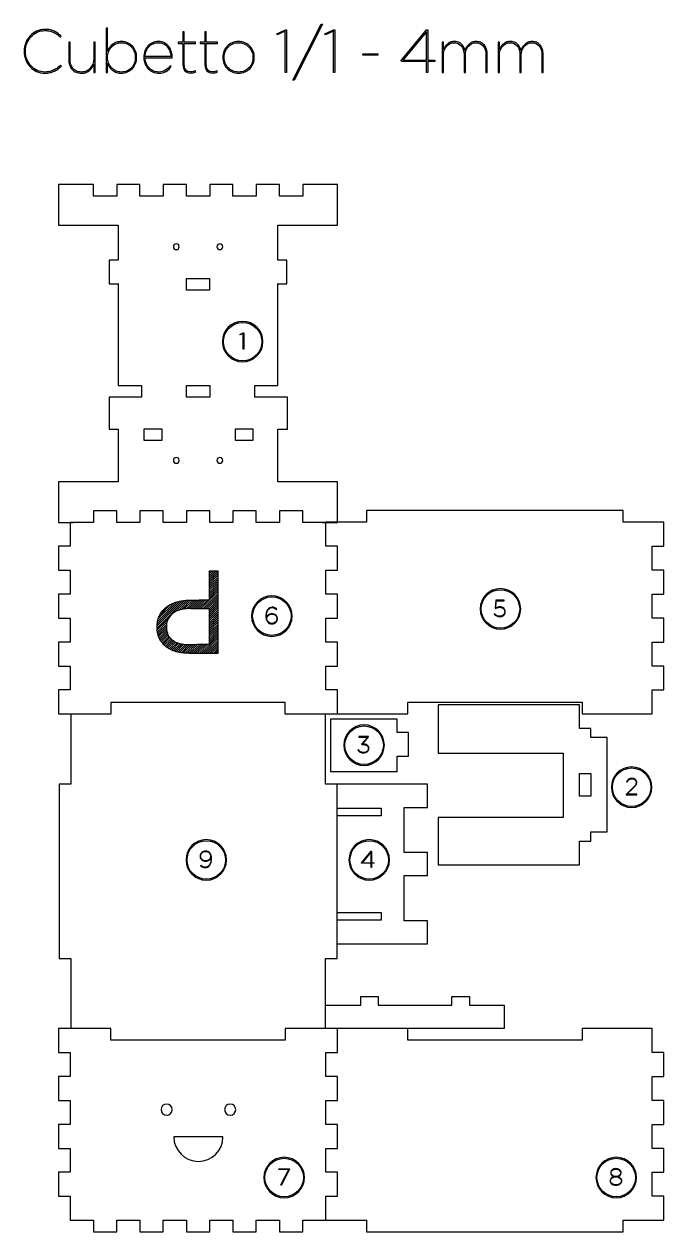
# Model space of a CAD drawing. Extents: x 652 to 873, y 554 to 970.
import ezdxf

# ---------------------------------------------------------------- set-up
doc = ezdxf.new("R2010")
doc.units = 0
doc.header["$MEASUREMENT"] = 0
for name, color, linetype in [('CUT', 7, 'CONTINUOUS'), ('ENGRAVE', 7, 'CONTINUOUS'), ('PART_NUMBER', 7, 'CONTINUOUS')]:
    doc.layers.add(name, color=color, linetype=linetype)

# ---------------------------------------------------------------- blocks, each defined once
blk = doc.blocks.new('BLOCK_2')
at = {"layer": 'CUT', "color": 5}
blk.add_lwpolyline([(756.31, 558.42), (770.31, 558.42), (770.31, 554.42), (858.61, 554.42), (858.61, 558.42), (872.61, 558.42), (872.61, 566.67), (868.61, 566.67), (868.61, 574.92), (872.61, 574.92), (872.61, 583.17), (868.61, 583.17), (868.61, 591.42), (872.61, 591.42), (872.61, 599.67), (868.61, 599.67), (868.61, 607.92), (872.61, 607.92), (872.61, 616.17), (868.61, 616.17), (868.61, 624.42), (844.46, 624.42), (844.46, 620.42), (784.46, 620.42), (784.46, 624.42), (760.31, 624.42)], dxfattribs=at)
blk = doc.blocks.new('BLOCK_3')
at = {"layer": 'CUT', "color": 5}
blk.add_lwpolyline([(760.32, 732.76), (784.47, 732.76), (784.47, 736.76), (844.47, 736.76), (844.47, 732.76), (868.62, 732.76), (868.62, 741.01), (872.62, 741.01), (872.62, 749.26), (868.62, 749.26), (868.62, 757.51), (872.62, 757.51), (872.62, 765.76), (868.62, 765.76), (868.62, 774), (872.62, 774), (872.62, 782.25), (868.62, 782.25), (868.62, 790.5), (872.62, 790.5), (872.62, 798.76), (858.62, 798.76), (858.62, 802.76), (770.32, 802.76), (770.32, 798.76), (756.32, 798.76)], dxfattribs=at)
blk = doc.blocks.new('BLOCK_5')
at = {"layer": 'CUT', "color": 5}
blk.add_lwpolyline([(756.31, 732.72), (756.31, 732.76), (760.31, 732.76), (760.31, 741.01), (756.31, 741.01), (756.31, 749.25), (760.31, 749.25), (760.31, 757.5), (756.31, 757.5), (756.31, 765.75), (760.31, 765.75), (760.31, 774), (756.31, 774), (756.31, 782.25), (760.31, 782.25), (760.31, 790.5), (756.31, 790.5), (756.31, 798.72), (748.31, 798.72), (748.31, 802.72), (740.31, 802.72), (740.31, 798.72), (732.31, 798.72), (732.31, 802.72), (724.31, 802.72), (724.31, 798.72), (716.31, 798.72), (716.31, 802.72), (708.31, 802.72), (708.31, 798.72), (700.31, 798.72), (700.31, 802.72), (692.31, 802.72), (692.31, 798.72), (684.31, 798.72), (684.31, 802.72), (676.31, 802.72), (676.31, 798.72), (668.31, 798.72), (668.31, 790.5), (664.31, 790.5), (664.31, 782.25), (668.31, 782.25), (668.31, 774), (664.31, 774), (664.31, 765.75), (668.31, 765.75), (668.31, 757.5), (664.31, 757.5), (664.31, 749.25), (668.31, 749.25), (668.31, 741.01), (664.31, 741.01), (664.31, 732.76), (668.31, 732.76), (668.31, 732.72)], dxfattribs=at)
blk = doc.blocks.new('BLOCK_4')
at = {"layer": 'CUT'}
blk.add_blockref('BLOCK_5', (0, 0), dxfattribs=at)
blk = doc.blocks.new('BLOCK_7')
at = {"layer": 'CUT', "color": 5}
blk.add_lwpolyline([(760.31, 616.16), (760.31, 624.41), (756.31, 624.41), (756.31, 624.45), (742.31, 624.45), (742.31, 620.45), (682.31, 620.45), (682.31, 624.45), (668.31, 624.45), (668.31, 624.41), (664.3, 624.41), (664.3, 616.16), (668.31, 616.16), (668.31, 607.91), (664.3, 607.91), (664.3, 599.66), (668.31, 599.66), (668.31, 591.41), (664.3, 591.41), (664.3, 583.16), (668.31, 583.16), (668.31, 574.91), (664.3, 574.91), (664.3, 566.66), (668.31, 566.66), (668.31, 558.45), (676.31, 558.45), (676.31, 554.45), (684.31, 554.45), (684.31, 558.45), (692.31, 558.45), (692.31, 554.45), (700.31, 554.45), (700.31, 558.45), (708.31, 558.45), (708.31, 554.45), (716.31, 554.45), (716.31, 558.45), (724.31, 558.45), (724.31, 554.45), (732.31, 554.45), (732.31, 558.45), (740.31, 558.45), (740.31, 554.45), (748.31, 554.45), (748.31, 558.45), (756.31, 558.45), (756.31, 566.66), (760.31, 566.66), (760.31, 574.91), (756.31, 574.91), (756.31, 583.16), (760.31, 583.16), (760.31, 591.41), (756.31, 591.41), (756.31, 599.66), (760.31, 599.66), (760.31, 607.91), (756.31, 607.91), (756.31, 616.16), (760.31, 616.16)], dxfattribs=at)
blk = doc.blocks.new('BLOCK_6')
at = {"layer": 'CUT'}
blk.add_blockref('BLOCK_7', (0, 0), dxfattribs=at)
blk = doc.blocks.new('BLOCK_8')
at = {"layer": 'CUT', "color": 5}
blk.add_lwpolyline([(756.2, 624.42), (756.2, 648.57), (760.2, 648.57), (760.2, 708.57), (756.2, 708.57), (756.2, 732.72), (742.32, 732.72), (742.32, 736.72), (682.32, 736.72), (682.32, 732.72), (668.47, 732.72), (668.47, 708.57), (664.47, 708.57), (664.47, 648.57), (668.47, 648.57), (668.47, 624.42)], dxfattribs=at)
blk = doc.blocks.new('BLOCK_9')
at = {"layer": 'CUT', "color": 5}
blk.add_lwpolyline([(755.06, 798.72), (756.31, 798.72), (760.31, 798.72), (760.31, 812.72), (756.31, 812.72), (755.06, 812.72), (739.81, 812.72), (739.81, 830.79), (743.03, 830.79), (743.03, 841.87), (731.81, 841.87), (731.81, 845.87), (739.81, 845.87), (739.81, 880.93), (739.82, 880.92), (742.9, 880.92), (742.9, 889), (739.81, 889), (739.81, 901.02), (754.51, 901.02), (756.31, 901.02), (760.31, 901.02), (760.31, 915.02), (756.31, 915.02), (754.51, 915.02), (748.31, 915.02), (748.31, 911.02), (740.31, 911.02), (740.31, 915.02), (732.31, 915.02), (732.31, 911.02), (724.31, 911.02), (724.31, 915.02), (716.31, 915.02), (716.31, 911.02), (708.31, 911.02), (708.31, 915.02), (700.31, 915.02), (700.31, 911.02), (692.31, 911.02), (692.31, 915.02), (684.31, 915.02), (684.31, 911.02), (676.31, 911.02), (676.31, 915.02), (670.36, 915.02), (668.31, 915.02), (664.31, 915.02), (664.31, 901.02), (668.31, 901.02), (670.36, 901.02), (684.81, 901.02), (684.81, 889), (681.72, 889), (681.72, 880.92), (684.79, 880.92), (684.81, 880.93), (684.81, 845.87), (692.81, 845.87), (692.81, 841.87), (681.73, 841.87), (681.73, 830.79), (684.81, 830.79), (684.81, 812.72), (669.34, 812.72), (668.31, 812.72), (664.31, 812.72), (664.31, 798.72), (668.31, 798.72), (669.34, 798.72)], dxfattribs=at)
blk = doc.blocks.new('BLOCK_10')
at = {"layer": 'CUT', "color": 5}
blk.add_lwpolyline([(699.79, 826.89), (693.79, 826.89), (693.79, 830.89), (699.79, 830.89), (699.79, 826.89)], dxfattribs=at)
blk = doc.blocks.new('BLOCK_11')
at = {"layer": 'CUT', "color": 5}
blk.add_open_spline([(704.81, 819.08), (704.26, 819.08), (703.81, 819.53), (703.81, 820.08), (703.81, 820.63), (704.26, 821.08), (704.81, 821.08), (705.36, 821.08), (705.81, 820.63), (705.81, 820.08), (705.81, 819.53), (705.36, 819.08), (704.81, 819.08)], degree=3, knots=[0, 0, 0, 0, 1, 1, 1, 2, 2, 2, 3, 3, 3, 4, 4, 4, 4], dxfattribs=at)
blk = doc.blocks.new('BLOCK_12')
at = {"layer": 'CUT', "color": 5}
blk.add_open_spline([(704.81, 892.66), (704.26, 892.66), (703.81, 893.11), (703.81, 893.66), (703.81, 894.21), (704.26, 894.66), (704.81, 894.66), (705.36, 894.66), (705.81, 894.21), (705.81, 893.66), (705.81, 893.11), (705.36, 892.66), (704.81, 892.66)], degree=3, knots=[0, 0, 0, 0, 1, 1, 1, 2, 2, 2, 3, 3, 3, 4, 4, 4, 4], dxfattribs=at)
blk = doc.blocks.new('BLOCK_13')
at = {"layer": 'CUT', "color": 5}
blk.add_lwpolyline([(708.28, 878.71), (708.28, 882.71), (716.28, 882.71), (716.28, 878.71), (708.28, 878.71)], dxfattribs=at)
blk = doc.blocks.new('BLOCK_14')
at = {"layer": 'CUT', "color": 5}
blk.add_open_spline([(719.81, 819.08), (719.26, 819.08), (718.81, 819.53), (718.81, 820.08), (718.81, 820.63), (719.26, 821.08), (719.81, 821.08), (720.36, 821.08), (720.81, 820.63), (720.81, 820.08), (720.81, 819.53), (720.36, 819.08), (719.81, 819.08)], degree=3, knots=[0, 0, 0, 0, 1, 1, 1, 2, 2, 2, 3, 3, 3, 4, 4, 4, 4], dxfattribs=at)
blk = doc.blocks.new('BLOCK_15')
at = {"layer": 'CUT', "color": 5}
blk.add_open_spline([(719.81, 892.66), (719.26, 892.66), (718.81, 893.11), (718.81, 893.66), (718.81, 894.21), (719.26, 894.66), (719.81, 894.66), (720.36, 894.66), (720.81, 894.21), (720.81, 893.66), (720.81, 893.11), (720.36, 892.66), (719.81, 892.66)], degree=3, knots=[0, 0, 0, 0, 1, 1, 1, 2, 2, 2, 3, 3, 3, 4, 4, 4, 4], dxfattribs=at)
blk = doc.blocks.new('BLOCK_16')
at = {"layer": 'CUT', "color": 5}
blk.add_lwpolyline([(731.2, 826.89), (725.2, 826.89), (725.2, 830.89), (731.2, 830.89), (731.2, 826.89)], dxfattribs=at)
blk = doc.blocks.new('BLOCK_17')
at = {"layer": 'CUT', "color": 5}
blk.add_open_spline([(760.2, 653.57), (760.2, 653.57), (780.48, 653.57), (780.48, 653.57), (780.48, 653.57), (783.2, 653.57), (783.2, 653.57), (783.2, 653.57), (791.24, 653.57), (791.24, 653.57), (791.24, 653.57), (791.24, 661.56), (791.24, 661.56), (791.24, 661.56), (783.2, 661.56), (783.2, 661.56), (783.2, 661.56), (783.2, 677.07), (783.2, 677.07), (783.2, 677.07), (791.24, 677.07), (791.24, 677.07), (791.24, 677.07), (791.24, 685.07), (791.24, 685.07), (791.24, 685.07), (783.2, 685.07), (783.2, 685.07), (783.2, 685.07), (783.2, 700.57), (783.2, 700.57), (783.2, 700.57), (791.24, 700.57), (791.24, 700.57), (791.24, 700.57), (791.24, 708.57), (791.24, 708.57), (791.24, 708.57), (780.48, 708.57), (780.48, 708.57), (780.48, 708.57), (760.2, 708.57), (760.2, 708.57)], degree=3, knots=[0, 0, 0, 0, 1, 1, 1, 2, 2, 2, 3, 3, 3, 4, 4, 4, 5, 5, 5, 6, 6, 6, 7, 7, 7, 8, 8, 8, 9, 9, 9, 10, 10, 10, 11, 11, 11, 12, 12, 12, 13, 13, 13, 14, 14, 14, 14], dxfattribs=at)
blk = doc.blocks.new('BLOCK_18')
at = {"layer": 'CUT', "color": 5}
blk.add_lwpolyline([(760.2, 664.43), (775.37, 664.43), (775.37, 661.73), (760.2, 661.73)], dxfattribs=at)
blk = doc.blocks.new('BLOCK_19')
at = {"layer": 'CUT', "color": 5}
blk.add_lwpolyline([(760.2, 700.36), (775.37, 700.36), (775.37, 697.66), (760.2, 697.66)], dxfattribs=at)
blk = doc.blocks.new('BLOCK_21')
at = {"layer": 'CUT', "color": 5}
blk.add_lwpolyline([(847.47, 727.76), (843.59, 727.76), (843.59, 735.88), (794.91, 735.88), (794.91, 719.3), (837.95, 719.3), (837.95, 697.07), (794.91, 697.07), (794.91, 680.84), (843.59, 680.84), (843.59, 688.96), (847.47, 688.96), (847.47, 692.13), (853.12, 692.13), (853.12, 724.59), (847.47, 724.59), (847.47, 727.76)], dxfattribs=at)
blk = doc.blocks.new('BLOCK_22')
at = {"layer": 'CUT', "color": 5}
blk.add_lwpolyline([(847.47, 712.24), (847.47, 704.48), (843.59, 704.48), (843.59, 712.24), (847.47, 712.24)], dxfattribs=at)
blk = doc.blocks.new('BLOCK_20')
at = {"layer": 'CUT'}
for name in ['BLOCK_21', 'BLOCK_22']:
    blk.add_blockref(name, (0, 0), dxfattribs=at)
blk = doc.blocks.new('BLOCK_23')
at = {"layer": 'CUT', "color": 5}
blk.add_lwpolyline([(757.87, 730.94), (757.87, 712.95), (780.8, 712.95), (780.8, 718.24), (784.68, 718.24), (784.68, 726.35), (780.8, 726.35), (780.8, 730.94), (757.87, 730.94)], dxfattribs=at)
blk = doc.blocks.new('BLOCK_24')
at = {"layer": 'CUT', "color": 5}
blk.add_lwpolyline([(756.31, 632.45), (768.27, 632.45), (768.27, 635.45), (774.27, 635.45), (774.27, 632.45), (799.68, 632.45), (799.68, 635.45), (805.68, 635.45), (805.68, 632.45), (817.64, 632.45), (817.64, 624.45), (784.46, 624.42)], dxfattribs=at)
blk = doc.blocks.new('BLOCK_25')
at = {"layer": 'CUT', "color": 5}
blk.add_lwpolyline([(716.31, 841.87), (708.31, 841.87), (708.31, 845.87), (716.31, 845.87), (716.31, 841.87)], dxfattribs=at)
blk = doc.blocks.new('BLOCK_28')
at = {"layer": 'PART_NUMBER', "color": 7}
blk.add_open_spline([(659.58, 953.39), (658.55, 953.39), (657.6, 953.59), (656.73, 953.98), (655.86, 954.38), (655.11, 954.92), (654.47, 955.6), (653.83, 956.28), (653.33, 957.08), (652.98, 957.99), (652.62, 958.9), (652.44, 959.87), (652.44, 960.9), (652.44, 960.9), (652.44, 960.94), (652.44, 960.94), (652.44, 961.97), (652.62, 962.94), (652.98, 963.85), (653.33, 964.76), (653.83, 965.56), (654.47, 966.25), (655.11, 966.94), (655.86, 967.49), (656.74, 967.89), (657.62, 968.29), (658.58, 968.49), (659.62, 968.49), (660.3, 968.49), (660.91, 968.44), (661.46, 968.32), (662, 968.2), (662.49, 968.04), (662.93, 967.83), (663.36, 967.62), (663.76, 967.37), (664.13, 967.09), (664.49, 966.8), (664.84, 966.5), (665.17, 966.18), (665.17, 966.18), (664.86, 965.87), (664.86, 965.87), (664.56, 966.14), (664.25, 966.42), (663.91, 966.68), (663.57, 966.94), (663.19, 967.18), (662.77, 967.39), (662.35, 967.6), (661.88, 967.76), (661.36, 967.89), (660.84, 968.01), (660.25, 968.08), (659.6, 968.08), (658.63, 968.08), (657.73, 967.89), (656.91, 967.5), (656.09, 967.12), (655.38, 966.6), (654.79, 965.95), (654.2, 965.3), (653.74, 964.54), (653.4, 963.69), (653.07, 962.83), (652.9, 961.92), (652.9, 960.96), (652.9, 960.96), (652.9, 960.92), (652.9, 960.92), (652.9, 959.96), (653.07, 959.05), (653.41, 958.19), (653.75, 957.33), (654.22, 956.57), (654.81, 955.93), (655.4, 955.28), (656.11, 954.76), (656.93, 954.38), (657.75, 954), (658.64, 953.81), (659.6, 953.81), (660.2, 953.81), (660.75, 953.87), (661.27, 954.01), (661.78, 954.14), (662.26, 954.31), (662.71, 954.53), (663.15, 954.74), (663.56, 954.99), (663.93, 955.28), (664.3, 955.56), (664.63, 955.87), (664.92, 956.19), (664.92, 956.19), (665.25, 955.87), (665.25, 955.87), (664.93, 955.54), (664.58, 955.22), (664.19, 954.92), (663.8, 954.62), (663.37, 954.36), (662.9, 954.13), (662.42, 953.9), (661.91, 953.72), (661.36, 953.59), (660.81, 953.46), (660.22, 953.39), (659.58, 953.39)], degree=3, knots=[0, 0, 0, 0, 1, 1, 1, 2, 2, 2, 3, 3, 3, 4, 4, 4, 5, 5, 5, 6, 6, 6, 7, 7, 7, 8, 8, 8, 9, 9, 9, 10, 10, 10, 11, 11, 11, 12, 12, 12, 13, 13, 13, 14, 14, 14, 15, 15, 15, 16, 16, 16, 17, 17, 17, 18, 18, 18, 19, 19, 19, 20, 20, 20, 21, 21, 21, 22, 22, 22, 23, 23, 23, 24, 24, 24, 25, 25, 25, 26, 26, 26, 27, 27, 27, 28, 28, 28, 29, 29, 29, 30, 30, 30, 31, 31, 31, 32, 32, 32, 33, 33, 33, 34, 34, 34, 35, 35, 35, 36, 36, 36, 36], dxfattribs=at)
blk = doc.blocks.new('BLOCK_29')
at = {"layer": 'PART_NUMBER'}
h = blk.add_hatch(color=254, dxfattribs=at)
h.dxf.hatch_style = 2
edge = h.paths.add_edge_path()
edge.add_spline(control_points=[(659.58, 953.39), (658.55, 953.39), (657.6, 953.59), (656.73, 953.99), (655.86, 954.38), (655.11, 954.92), (654.47, 955.6), (653.83, 956.28), (653.33, 957.08), (652.98, 957.99), (652.62, 958.9), (652.44, 959.87), (652.44, 960.9), (652.44, 960.9), (652.44, 960.94), (652.44, 960.94), (652.44, 961.97), (652.62, 962.94), (652.98, 963.85), (653.33, 964.76), (653.83, 965.56), (654.47, 966.25), (655.11, 966.94), (655.86, 967.49), (656.74, 967.89), (657.62, 968.29), (658.58, 968.49), (659.62, 968.49), (660.3, 968.49), (660.91, 968.44), (661.46, 968.32), (662, 968.2), (662.49, 968.04), (662.93, 967.83), (663.36, 967.62), (663.76, 967.37), (664.13, 967.09), (664.49, 966.8), (664.84, 966.5), (665.17, 966.18), (665.17, 966.18), (664.86, 965.87), (664.86, 965.87), (664.56, 966.14), (664.25, 966.42), (663.91, 966.68), (663.57, 966.94), (663.19, 967.18), (662.77, 967.39), (662.35, 967.6), (661.88, 967.76), (661.36, 967.89), (660.84, 968.02), (660.25, 968.08), (659.6, 968.08), (658.63, 968.08), (657.73, 967.89), (656.91, 967.5), (656.09, 967.12), (655.38, 966.6), (654.79, 965.95), (654.2, 965.3), (653.74, 964.54), (653.4, 963.69), (653.07, 962.83), (652.9, 961.92), (652.9, 960.96), (652.9, 960.96), (652.9, 960.92), (652.9, 960.92), (652.9, 959.96), (653.07, 959.05), (653.41, 958.19), (653.75, 957.33), (654.22, 956.57), (654.81, 955.93), (655.4, 955.28), (656.11, 954.76), (656.93, 954.38), (657.75, 954), (658.64, 953.81), (659.6, 953.81), (660.2, 953.81), (660.75, 953.87), (661.27, 954.01), (661.78, 954.14), (662.26, 954.31), (662.71, 954.53), (663.15, 954.74), (663.56, 954.99), (663.93, 955.28), (664.3, 955.56), (664.63, 955.87), (664.92, 956.19), (664.92, 956.19), (665.25, 955.87), (665.25, 955.87), (664.93, 955.54), (664.58, 955.22), (664.19, 954.92), (663.8, 954.62), (663.37, 954.36), (662.9, 954.13), (662.42, 953.9), (661.91, 953.72), (661.36, 953.59), (660.81, 953.46), (660.22, 953.39), (659.58, 953.39)], knot_values=[0, 0, 0, 0, 1, 1, 1, 2, 2, 2, 3, 3, 3, 4, 4, 4, 5, 5, 5, 6, 6, 6, 7, 7, 7, 8, 8, 8, 9, 9, 9, 10, 10, 10, 11, 11, 11, 12, 12, 12, 13, 13, 13, 14, 14, 14, 15, 15, 15, 16, 16, 16, 17, 17, 17, 18, 18, 18, 19, 19, 19, 20, 20, 20, 21, 21, 21, 22, 22, 22, 23, 23, 23, 24, 24, 24, 25, 25, 25, 26, 26, 26, 27, 27, 27, 28, 28, 28, 29, 29, 29, 30, 30, 30, 31, 31, 31, 32, 32, 32, 33, 33, 33, 34, 34, 34, 35, 35, 35, 36, 36, 36, 36], degree=3, periodic=1)
blk.add_open_spline([(659.58, 953.39), (658.55, 953.39), (657.6, 953.59), (656.73, 953.99), (655.86, 954.38), (655.11, 954.92), (654.47, 955.6), (653.83, 956.28), (653.33, 957.08), (652.98, 957.99), (652.62, 958.9), (652.44, 959.87), (652.44, 960.9), (652.44, 960.9), (652.44, 960.94), (652.44, 960.94), (652.44, 961.97), (652.62, 962.94), (652.98, 963.85), (653.33, 964.76), (653.83, 965.56), (654.47, 966.25), (655.11, 966.94), (655.86, 967.49), (656.74, 967.89), (657.62, 968.29), (658.58, 968.49), (659.62, 968.49), (660.3, 968.49), (660.91, 968.44), (661.46, 968.32), (662, 968.2), (662.49, 968.04), (662.93, 967.83), (663.36, 967.62), (663.76, 967.37), (664.13, 967.09), (664.49, 966.8), (664.84, 966.5), (665.17, 966.18), (665.17, 966.18), (664.86, 965.87), (664.86, 965.87), (664.56, 966.14), (664.25, 966.42), (663.91, 966.68), (663.57, 966.94), (663.19, 967.18), (662.77, 967.39), (662.35, 967.6), (661.88, 967.76), (661.36, 967.89), (660.84, 968.02), (660.25, 968.08), (659.6, 968.08), (658.63, 968.08), (657.73, 967.89), (656.91, 967.5), (656.09, 967.12), (655.38, 966.6), (654.79, 965.95), (654.2, 965.3), (653.74, 964.54), (653.4, 963.69), (653.07, 962.83), (652.9, 961.92), (652.9, 960.96), (652.9, 960.96), (652.9, 960.92), (652.9, 960.92), (652.9, 959.96), (653.07, 959.05), (653.41, 958.19), (653.75, 957.33), (654.22, 956.57), (654.81, 955.93), (655.4, 955.28), (656.11, 954.76), (656.93, 954.38), (657.75, 954), (658.64, 953.81), (659.6, 953.81), (660.2, 953.81), (660.75, 953.87), (661.27, 954.01), (661.78, 954.14), (662.26, 954.31), (662.71, 954.53), (663.15, 954.74), (663.56, 954.99), (663.93, 955.28), (664.3, 955.56), (664.63, 955.87), (664.92, 956.19), (664.92, 956.19), (665.25, 955.87), (665.25, 955.87), (664.93, 955.54), (664.58, 955.22), (664.19, 954.92), (663.8, 954.62), (663.37, 954.36), (662.9, 954.13), (662.42, 953.9), (661.91, 953.72), (661.36, 953.59), (660.81, 953.46), (660.22, 953.39), (659.58, 953.39)], degree=3, knots=[0, 0, 0, 0, 1, 1, 1, 2, 2, 2, 3, 3, 3, 4, 4, 4, 5, 5, 5, 6, 6, 6, 7, 7, 7, 8, 8, 8, 9, 9, 9, 10, 10, 10, 11, 11, 11, 12, 12, 12, 13, 13, 13, 14, 14, 14, 15, 15, 15, 16, 16, 16, 17, 17, 17, 18, 18, 18, 19, 19, 19, 20, 20, 20, 21, 21, 21, 22, 22, 22, 23, 23, 23, 24, 24, 24, 25, 25, 25, 26, 26, 26, 27, 27, 27, 28, 28, 28, 29, 29, 29, 30, 30, 30, 31, 31, 31, 32, 32, 32, 33, 33, 33, 34, 34, 34, 35, 35, 35, 36, 36, 36, 36], dxfattribs=at)
blk = doc.blocks.new('BLOCK_27')
at = {"layer": 'PART_NUMBER'}
for name in ['BLOCK_28', 'BLOCK_29']:
    blk.add_blockref(name, (0, 0), dxfattribs=at)
blk = doc.blocks.new('BLOCK_31')
at = {"layer": 'PART_NUMBER', "color": 7}
blk.add_open_spline([(672.18, 953.39), (671.47, 953.39), (670.84, 953.51), (670.3, 953.73), (669.76, 953.96), (669.3, 954.29), (668.93, 954.7), (668.57, 955.12), (668.28, 955.62), (668.09, 956.21), (667.89, 956.79), (667.8, 957.44), (667.8, 958.17), (667.8, 958.17), (667.8, 964.07), (667.8, 964.07), (667.8, 964.07), (668.26, 964.07), (668.26, 964.07), (668.26, 964.07), (668.26, 958.21), (668.26, 958.21), (668.26, 957.56), (668.34, 956.96), (668.51, 956.42), (668.67, 955.87), (668.92, 955.41), (669.26, 955.03), (669.59, 954.65), (670, 954.35), (670.5, 954.13), (671, 953.92), (671.58, 953.81), (672.23, 953.81), (672.81, 953.81), (673.35, 953.92), (673.85, 954.15), (674.35, 954.38), (674.79, 954.7), (675.17, 955.11), (675.54, 955.52), (675.83, 956), (676.05, 956.54), (676.26, 957.08), (676.37, 957.67), (676.37, 958.29), (676.37, 958.29), (676.37, 964.07), (676.37, 964.07), (676.37, 964.07), (676.83, 964.07), (676.83, 964.07), (676.83, 964.07), (676.83, 953.64), (676.83, 953.64), (676.83, 953.64), (676.37, 953.64), (676.37, 953.64), (676.37, 953.64), (676.37, 956.5), (676.37, 956.5), (676.29, 956.18), (676.14, 955.84), (675.92, 955.48), (675.71, 955.11), (675.43, 954.78), (675.08, 954.46), (674.73, 954.15), (674.32, 953.89), (673.84, 953.69), (673.36, 953.49), (672.8, 953.39), (672.18, 953.39)], degree=3, knots=[0, 0, 0, 0, 1, 1, 1, 2, 2, 2, 3, 3, 3, 4, 4, 4, 5, 5, 5, 6, 6, 6, 7, 7, 7, 8, 8, 8, 9, 9, 9, 10, 10, 10, 11, 11, 11, 12, 12, 12, 13, 13, 13, 14, 14, 14, 15, 15, 15, 16, 16, 16, 17, 17, 17, 18, 18, 18, 19, 19, 19, 20, 20, 20, 21, 21, 21, 22, 22, 22, 23, 23, 23, 24, 24, 24, 24], dxfattribs=at)
blk = doc.blocks.new('BLOCK_32')
at = {"layer": 'PART_NUMBER'}
h = blk.add_hatch(color=254, dxfattribs=at)
h.dxf.hatch_style = 2
edge = h.paths.add_edge_path()
edge.add_spline(control_points=[(672.18, 953.39), (671.47, 953.39), (670.84, 953.51), (670.3, 953.74), (669.76, 953.96), (669.3, 954.29), (668.94, 954.7), (668.57, 955.12), (668.28, 955.62), (668.09, 956.21), (667.89, 956.79), (667.8, 957.44), (667.8, 958.17), (667.8, 958.17), (667.8, 964.07), (667.8, 964.07), (667.8, 964.07), (668.26, 964.07), (668.26, 964.07), (668.26, 964.07), (668.26, 958.21), (668.26, 958.21), (668.26, 957.56), (668.34, 956.96), (668.51, 956.42), (668.67, 955.87), (668.92, 955.41), (669.26, 955.03), (669.59, 954.65), (670, 954.35), (670.5, 954.13), (671, 953.91), (671.58, 953.81), (672.23, 953.81), (672.81, 953.81), (673.35, 953.92), (673.85, 954.15), (674.35, 954.38), (674.79, 954.7), (675.17, 955.11), (675.54, 955.52), (675.83, 956), (676.05, 956.54), (676.26, 957.08), (676.37, 957.67), (676.37, 958.29), (676.37, 958.29), (676.37, 964.07), (676.37, 964.07), (676.37, 964.07), (676.83, 964.07), (676.83, 964.07), (676.83, 964.07), (676.83, 953.64), (676.83, 953.64), (676.83, 953.64), (676.37, 953.64), (676.37, 953.64), (676.37, 953.64), (676.37, 956.5), (676.37, 956.5), (676.29, 956.18), (676.14, 955.84), (675.92, 955.48), (675.71, 955.11), (675.43, 954.78), (675.08, 954.46), (674.73, 954.15), (674.32, 953.89), (673.84, 953.69), (673.36, 953.49), (672.8, 953.39), (672.18, 953.39)], knot_values=[0, 0, 0, 0, 1, 1, 1, 2, 2, 2, 3, 3, 3, 4, 4, 4, 5, 5, 5, 6, 6, 6, 7, 7, 7, 8, 8, 8, 9, 9, 9, 10, 10, 10, 11, 11, 11, 12, 12, 12, 13, 13, 13, 14, 14, 14, 15, 15, 15, 16, 16, 16, 17, 17, 17, 18, 18, 18, 19, 19, 19, 20, 20, 20, 21, 21, 21, 22, 22, 22, 23, 23, 23, 24, 24, 24, 24], degree=3, periodic=1)
blk.add_open_spline([(672.18, 953.39), (671.47, 953.39), (670.84, 953.51), (670.3, 953.74), (669.76, 953.96), (669.3, 954.29), (668.94, 954.7), (668.57, 955.12), (668.28, 955.62), (668.09, 956.21), (667.89, 956.79), (667.8, 957.44), (667.8, 958.17), (667.8, 958.17), (667.8, 964.07), (667.8, 964.07), (667.8, 964.07), (668.26, 964.07), (668.26, 964.07), (668.26, 964.07), (668.26, 958.21), (668.26, 958.21), (668.26, 957.56), (668.34, 956.96), (668.51, 956.42), (668.67, 955.87), (668.92, 955.41), (669.26, 955.03), (669.59, 954.65), (670, 954.35), (670.5, 954.13), (671, 953.91), (671.58, 953.81), (672.23, 953.81), (672.81, 953.81), (673.35, 953.92), (673.85, 954.15), (674.35, 954.38), (674.79, 954.7), (675.17, 955.11), (675.54, 955.52), (675.83, 956), (676.05, 956.54), (676.26, 957.08), (676.37, 957.67), (676.37, 958.29), (676.37, 958.29), (676.37, 964.07), (676.37, 964.07), (676.37, 964.07), (676.83, 964.07), (676.83, 964.07), (676.83, 964.07), (676.83, 953.64), (676.83, 953.64), (676.83, 953.64), (676.37, 953.64), (676.37, 953.64), (676.37, 953.64), (676.37, 956.5), (676.37, 956.5), (676.29, 956.18), (676.14, 955.84), (675.92, 955.48), (675.71, 955.11), (675.43, 954.78), (675.08, 954.46), (674.73, 954.15), (674.32, 953.89), (673.84, 953.69), (673.36, 953.49), (672.8, 953.39), (672.18, 953.39)], degree=3, knots=[0, 0, 0, 0, 1, 1, 1, 2, 2, 2, 3, 3, 3, 4, 4, 4, 5, 5, 5, 6, 6, 6, 7, 7, 7, 8, 8, 8, 9, 9, 9, 10, 10, 10, 11, 11, 11, 12, 12, 12, 13, 13, 13, 14, 14, 14, 15, 15, 15, 16, 16, 16, 17, 17, 17, 18, 18, 18, 19, 19, 19, 20, 20, 20, 21, 21, 21, 22, 22, 22, 23, 23, 23, 24, 24, 24, 24], dxfattribs=at)
blk = doc.blocks.new('BLOCK_30')
at = {"layer": 'PART_NUMBER'}
for name in ['BLOCK_31', 'BLOCK_32']:
    blk.add_blockref(name, (0, 0), dxfattribs=at)
blk = doc.blocks.new('BLOCK_34')
at = {"layer": 'PART_NUMBER', "color": 7}
blk.add_open_spline([(685.95, 953.39), (685.34, 953.39), (684.77, 953.48), (684.26, 953.65), (683.74, 953.82), (683.28, 954.07), (682.86, 954.38), (682.44, 954.69), (682.09, 955.06), (681.8, 955.49), (681.5, 955.91), (681.28, 956.37), (681.13, 956.87), (681.13, 956.87), (681.13, 953.64), (681.13, 953.64), (681.13, 953.64), (680.69, 953.64), (680.69, 953.64), (680.69, 953.64), (680.69, 968.87), (680.69, 968.87), (680.69, 968.87), (681.13, 968.87), (681.13, 968.87), (681.13, 968.87), (681.13, 960.84), (681.13, 960.84), (681.28, 961.34), (681.5, 961.8), (681.8, 962.23), (682.09, 962.65), (682.44, 963.02), (682.86, 963.33), (683.28, 963.64), (683.74, 963.89), (684.26, 964.06), (684.77, 964.24), (685.34, 964.32), (685.95, 964.32), (686.7, 964.32), (687.39, 964.18), (688.03, 963.89), (688.67, 963.61), (689.23, 963.22), (689.69, 962.74), (690.16, 962.25), (690.52, 961.67), (690.78, 961.01), (691.03, 960.34), (691.16, 959.63), (691.16, 958.88), (691.16, 958.88), (691.16, 958.84), (691.16, 958.84), (691.16, 958.08), (691.03, 957.38), (690.78, 956.71), (690.52, 956.04), (690.16, 955.46), (689.69, 954.98), (689.23, 954.49), (688.67, 954.1), (688.03, 953.82), (687.39, 953.53), (686.7, 953.39), (685.95, 953.39)], degree=3, knots=[0, 0, 0, 0, 1, 1, 1, 2, 2, 2, 3, 3, 3, 4, 4, 4, 5, 5, 5, 6, 6, 6, 7, 7, 7, 8, 8, 8, 9, 9, 9, 10, 10, 10, 11, 11, 11, 12, 12, 12, 13, 13, 13, 14, 14, 14, 15, 15, 15, 16, 16, 16, 17, 17, 17, 18, 18, 18, 19, 19, 19, 20, 20, 20, 21, 21, 21, 22, 22, 22, 22], dxfattribs=at)
blk = doc.blocks.new('BLOCK_35')
at = {"layer": 'PART_NUMBER', "color": 7}
blk.add_open_spline([(685.93, 953.81), (686.64, 953.81), (687.29, 953.94), (687.88, 954.19), (688.47, 954.45), (688.97, 954.81), (689.39, 955.26), (689.81, 955.71), (690.13, 956.24), (690.36, 956.85), (690.59, 957.47), (690.7, 958.12), (690.7, 958.81), (690.7, 958.81), (690.7, 958.86), (690.7, 958.86), (690.7, 959.55), (690.59, 960.21), (690.36, 960.82), (690.13, 961.43), (689.81, 961.96), (689.39, 962.42), (688.97, 962.88), (688.47, 963.24), (687.88, 963.51), (687.29, 963.77), (686.64, 963.9), (685.93, 963.9), (685.22, 963.9), (684.57, 963.77), (683.98, 963.5), (683.38, 963.23), (682.88, 962.86), (682.45, 962.4), (682.03, 961.94), (681.7, 961.41), (681.46, 960.81), (681.23, 960.2), (681.11, 959.56), (681.11, 958.88), (681.11, 958.88), (681.11, 958.84), (681.11, 958.84), (681.11, 958.17), (681.23, 957.53), (681.46, 956.92), (681.7, 956.3), (682.03, 955.77), (682.46, 955.31), (682.89, 954.85), (683.4, 954.49), (683.99, 954.21), (684.57, 953.94), (685.22, 953.81), (685.93, 953.81)], degree=3, knots=[0, 0, 0, 0, 1, 1, 1, 2, 2, 2, 3, 3, 3, 4, 4, 4, 5, 5, 5, 6, 6, 6, 7, 7, 7, 8, 8, 8, 9, 9, 9, 10, 10, 10, 11, 11, 11, 12, 12, 12, 13, 13, 13, 14, 14, 14, 15, 15, 15, 16, 16, 16, 17, 17, 17, 18, 18, 18, 18], dxfattribs=at)
blk = doc.blocks.new('BLOCK_36')
at = {"layer": 'PART_NUMBER'}
h = blk.add_hatch(color=254, dxfattribs=at)
h.dxf.hatch_style = 2
edge = h.paths.add_edge_path()
edge.add_spline(control_points=[(685.95, 953.39), (685.34, 953.39), (684.77, 953.48), (684.26, 953.65), (683.74, 953.82), (683.28, 954.07), (682.86, 954.38), (682.44, 954.69), (682.09, 955.06), (681.8, 955.49), (681.5, 955.91), (681.28, 956.37), (681.13, 956.87), (681.13, 956.87), (681.13, 953.64), (681.13, 953.64), (681.13, 953.64), (680.69, 953.64), (680.69, 953.64), (680.69, 953.64), (680.69, 968.87), (680.69, 968.87), (680.69, 968.87), (681.13, 968.87), (681.13, 968.87), (681.13, 968.87), (681.13, 960.84), (681.13, 960.84), (681.28, 961.34), (681.5, 961.8), (681.8, 962.23), (682.09, 962.65), (682.44, 963.02), (682.86, 963.33), (683.28, 963.64), (683.74, 963.89), (684.26, 964.06), (684.77, 964.24), (685.34, 964.32), (685.95, 964.32), (686.7, 964.32), (687.39, 964.18), (688.03, 963.89), (688.67, 963.61), (689.23, 963.22), (689.69, 962.74), (690.16, 962.25), (690.52, 961.67), (690.78, 961.01), (691.03, 960.34), (691.16, 959.63), (691.16, 958.88), (691.16, 958.88), (691.16, 958.84), (691.16, 958.84), (691.16, 958.08), (691.03, 957.37), (690.78, 956.71), (690.52, 956.04), (690.16, 955.46), (689.69, 954.98), (689.23, 954.49), (688.67, 954.1), (688.03, 953.82), (687.39, 953.53), (686.7, 953.39), (685.95, 953.39)], knot_values=[0, 0, 0, 0, 1, 1, 1, 2, 2, 2, 3, 3, 3, 4, 4, 4, 5, 5, 5, 6, 6, 6, 7, 7, 7, 8, 8, 8, 9, 9, 9, 10, 10, 10, 11, 11, 11, 12, 12, 12, 13, 13, 13, 14, 14, 14, 15, 15, 15, 16, 16, 16, 17, 17, 17, 18, 18, 18, 19, 19, 19, 20, 20, 20, 21, 21, 21, 22, 22, 22, 22], degree=3, periodic=1)
edge = h.paths.add_edge_path()
edge.add_spline(control_points=[(685.93, 953.81), (686.64, 953.81), (687.29, 953.94), (687.88, 954.19), (688.47, 954.45), (688.97, 954.81), (689.39, 955.26), (689.81, 955.71), (690.13, 956.24), (690.36, 956.85), (690.59, 957.47), (690.7, 958.12), (690.7, 958.81), (690.7, 958.81), (690.7, 958.86), (690.7, 958.86), (690.7, 959.55), (690.59, 960.2), (690.36, 960.82), (690.13, 961.43), (689.81, 961.96), (689.39, 962.42), (688.97, 962.88), (688.47, 963.24), (687.88, 963.51), (687.29, 963.77), (686.64, 963.9), (685.93, 963.9), (685.22, 963.9), (684.57, 963.77), (683.98, 963.5), (683.38, 963.23), (682.88, 962.86), (682.45, 962.4), (682.03, 961.94), (681.7, 961.41), (681.46, 960.81), (681.23, 960.2), (681.11, 959.56), (681.11, 958.88), (681.11, 958.88), (681.11, 958.84), (681.11, 958.84), (681.11, 958.17), (681.23, 957.53), (681.46, 956.92), (681.7, 956.3), (682.03, 955.77), (682.46, 955.31), (682.89, 954.85), (683.4, 954.49), (683.99, 954.21), (684.57, 953.94), (685.22, 953.81), (685.93, 953.81)], knot_values=[0, 0, 0, 0, 1, 1, 1, 2, 2, 2, 3, 3, 3, 4, 4, 4, 5, 5, 5, 6, 6, 6, 7, 7, 7, 8, 8, 8, 9, 9, 9, 10, 10, 10, 11, 11, 11, 12, 12, 12, 13, 13, 13, 14, 14, 14, 15, 15, 15, 16, 16, 16, 17, 17, 17, 18, 18, 18, 18], degree=3, periodic=1)
for points, knots in [([(685.95, 953.39), (685.34, 953.39), (684.77, 953.48), (684.26, 953.65), (683.74, 953.82), (683.28, 954.07), (682.86, 954.38), (682.44, 954.69), (682.09, 955.06), (681.8, 955.49), (681.5, 955.91), (681.28, 956.37), (681.13, 956.87), (681.13, 956.87), (681.13, 953.64), (681.13, 953.64), (681.13, 953.64), (680.69, 953.64), (680.69, 953.64), (680.69, 953.64), (680.69, 968.87), (680.69, 968.87), (680.69, 968.87), (681.13, 968.87), (681.13, 968.87), (681.13, 968.87), (681.13, 960.84), (681.13, 960.84), (681.28, 961.34), (681.5, 961.8), (681.8, 962.23), (682.09, 962.65), (682.44, 963.02), (682.86, 963.33), (683.28, 963.64), (683.74, 963.89), (684.26, 964.06), (684.77, 964.24), (685.34, 964.32), (685.95, 964.32), (686.7, 964.32), (687.39, 964.18), (688.03, 963.89), (688.67, 963.61), (689.23, 963.22), (689.69, 962.74), (690.16, 962.25), (690.52, 961.67), (690.78, 961.01), (691.03, 960.34), (691.16, 959.63), (691.16, 958.88), (691.16, 958.88), (691.16, 958.84), (691.16, 958.84), (691.16, 958.08), (691.03, 957.37), (690.78, 956.71), (690.52, 956.04), (690.16, 955.46), (689.69, 954.98), (689.23, 954.49), (688.67, 954.1), (688.03, 953.82), (687.39, 953.53), (686.7, 953.39), (685.95, 953.39)], [0, 0, 0, 0, 1, 1, 1, 2, 2, 2, 3, 3, 3, 4, 4, 4, 5, 5, 5, 6, 6, 6, 7, 7, 7, 8, 8, 8, 9, 9, 9, 10, 10, 10, 11, 11, 11, 12, 12, 12, 13, 13, 13, 14, 14, 14, 15, 15, 15, 16, 16, 16, 17, 17, 17, 18, 18, 18, 19, 19, 19, 20, 20, 20, 21, 21, 21, 22, 22, 22, 22]), ([(685.93, 953.81), (686.64, 953.81), (687.29, 953.94), (687.88, 954.19), (688.47, 954.45), (688.97, 954.81), (689.39, 955.26), (689.81, 955.71), (690.13, 956.24), (690.36, 956.85), (690.59, 957.47), (690.7, 958.12), (690.7, 958.81), (690.7, 958.81), (690.7, 958.86), (690.7, 958.86), (690.7, 959.55), (690.59, 960.2), (690.36, 960.82), (690.13, 961.43), (689.81, 961.96), (689.39, 962.42), (688.97, 962.88), (688.47, 963.24), (687.88, 963.51), (687.29, 963.77), (686.64, 963.9), (685.93, 963.9), (685.22, 963.9), (684.57, 963.77), (683.98, 963.5), (683.38, 963.23), (682.88, 962.86), (682.45, 962.4), (682.03, 961.94), (681.7, 961.41), (681.46, 960.81), (681.23, 960.2), (681.11, 959.56), (681.11, 958.88), (681.11, 958.88), (681.11, 958.84), (681.11, 958.84), (681.11, 958.17), (681.23, 957.53), (681.46, 956.92), (681.7, 956.3), (682.03, 955.77), (682.46, 955.31), (682.89, 954.85), (683.4, 954.49), (683.99, 954.21), (684.57, 953.94), (685.22, 953.81), (685.93, 953.81)], [0, 0, 0, 0, 1, 1, 1, 2, 2, 2, 3, 3, 3, 4, 4, 4, 5, 5, 5, 6, 6, 6, 7, 7, 7, 8, 8, 8, 9, 9, 9, 10, 10, 10, 11, 11, 11, 12, 12, 12, 13, 13, 13, 14, 14, 14, 15, 15, 15, 16, 16, 16, 17, 17, 17, 18, 18, 18, 18])]:
    blk.add_open_spline(points, degree=3, knots=knots, dxfattribs=at)
blk = doc.blocks.new('BLOCK_33')
at = {"layer": 'PART_NUMBER'}
for name in ['BLOCK_34', 'BLOCK_36', 'BLOCK_35']:
    blk.add_blockref(name, (0, 0), dxfattribs=at)
blk = doc.blocks.new('BLOCK_38')
at = {"layer": 'PART_NUMBER', "color": 7}
blk.add_open_spline([(698.84, 953.39), (698.13, 953.39), (697.46, 953.52), (696.83, 953.78), (696.19, 954.03), (695.64, 954.4), (695.17, 954.87), (694.7, 955.34), (694.32, 955.92), (694.04, 956.59), (693.76, 957.27), (693.63, 958.02), (693.63, 958.86), (693.63, 958.86), (693.63, 958.9), (693.63, 958.9), (693.63, 959.66), (693.75, 960.38), (694, 961.05), (694.25, 961.71), (694.6, 962.29), (695.04, 962.77), (695.48, 963.25), (696.01, 963.63), (696.62, 963.9), (697.23, 964.18), (697.9, 964.32), (698.62, 964.32), (699.44, 964.32), (700.15, 964.16), (700.76, 963.83), (701.36, 963.51), (701.86, 963.08), (702.25, 962.55), (702.65, 962.02), (702.94, 961.43), (703.13, 960.78), (703.32, 960.12), (703.41, 959.47), (703.41, 958.81), (703.41, 958.81), (703.41, 958.73), (703.41, 958.73), (703.41, 958.73), (694.08, 958.73), (694.08, 958.73), (694.1, 957.98), (694.24, 957.3), (694.5, 956.7), (694.77, 956.09), (695.11, 955.57), (695.54, 955.14), (695.96, 954.71), (696.46, 954.38), (697.03, 954.15), (697.6, 953.92), (698.21, 953.81), (698.85, 953.81), (699.66, 953.81), (700.4, 954.01), (701.08, 954.42), (701.75, 954.83), (702.3, 955.33), (702.72, 955.91), (702.72, 955.91), (703.08, 955.66), (703.08, 955.66), (702.63, 955.01), (702.04, 954.47), (701.31, 954.04), (700.58, 953.61), (699.76, 953.39), (698.84, 953.39)], degree=3, knots=[0, 0, 0, 0, 1, 1, 1, 2, 2, 2, 3, 3, 3, 4, 4, 4, 5, 5, 5, 6, 6, 6, 7, 7, 7, 8, 8, 8, 9, 9, 9, 10, 10, 10, 11, 11, 11, 12, 12, 12, 13, 13, 13, 14, 14, 14, 15, 15, 15, 16, 16, 16, 17, 17, 17, 18, 18, 18, 19, 19, 19, 20, 20, 20, 21, 21, 21, 22, 22, 22, 23, 23, 23, 24, 24, 24, 24], dxfattribs=at)
blk = doc.blocks.new('BLOCK_39')
at = {"layer": 'PART_NUMBER', "color": 7}
blk.add_open_spline([(702.95, 959.15), (702.92, 959.74), (702.81, 960.33), (702.62, 960.89), (702.42, 961.46), (702.14, 961.97), (701.78, 962.41), (701.42, 962.85), (700.97, 963.21), (700.43, 963.49), (699.89, 963.77), (699.28, 963.9), (698.6, 963.9), (697.95, 963.9), (697.35, 963.78), (696.81, 963.54), (696.28, 963.3), (695.81, 962.97), (695.41, 962.54), (695.01, 962.12), (694.7, 961.62), (694.47, 961.04), (694.24, 960.46), (694.11, 959.83), (694.08, 959.15), (694.08, 959.15), (702.95, 959.15), (702.95, 959.15)], degree=3, knots=[0, 0, 0, 0, 1, 1, 1, 2, 2, 2, 3, 3, 3, 4, 4, 4, 5, 5, 5, 6, 6, 6, 7, 7, 7, 8, 8, 8, 9, 9, 9, 9], dxfattribs=at)
blk = doc.blocks.new('BLOCK_40')
at = {"layer": 'PART_NUMBER'}
h = blk.add_hatch(color=254, dxfattribs=at)
h.dxf.hatch_style = 2
edge = h.paths.add_edge_path()
edge.add_spline(control_points=[(698.84, 953.39), (698.13, 953.39), (697.46, 953.52), (696.83, 953.78), (696.19, 954.03), (695.64, 954.4), (695.17, 954.87), (694.7, 955.34), (694.32, 955.92), (694.04, 956.59), (693.76, 957.27), (693.63, 958.02), (693.63, 958.86), (693.63, 958.86), (693.63, 958.9), (693.63, 958.9), (693.63, 959.66), (693.75, 960.38), (694, 961.05), (694.25, 961.71), (694.6, 962.29), (695.04, 962.77), (695.48, 963.25), (696.01, 963.63), (696.62, 963.9), (697.23, 964.18), (697.9, 964.32), (698.62, 964.32), (699.44, 964.32), (700.15, 964.16), (700.75, 963.83), (701.36, 963.5), (701.86, 963.08), (702.25, 962.55), (702.65, 962.02), (702.94, 961.43), (703.13, 960.78), (703.32, 960.12), (703.41, 959.47), (703.41, 958.81), (703.41, 958.81), (703.41, 958.73), (703.41, 958.73), (703.41, 958.73), (694.08, 958.73), (694.08, 958.73), (694.1, 957.98), (694.24, 957.3), (694.5, 956.7), (694.77, 956.09), (695.11, 955.57), (695.54, 955.14), (695.96, 954.71), (696.46, 954.38), (697.03, 954.15), (697.6, 953.92), (698.21, 953.81), (698.85, 953.81), (699.66, 953.81), (700.4, 954.01), (701.08, 954.42), (701.75, 954.83), (702.3, 955.33), (702.72, 955.91), (702.72, 955.91), (703.08, 955.66), (703.08, 955.66), (702.63, 955.01), (702.04, 954.47), (701.31, 954.04), (700.58, 953.61), (699.76, 953.39), (698.84, 953.39)], knot_values=[0, 0, 0, 0, 1, 1, 1, 2, 2, 2, 3, 3, 3, 4, 4, 4, 5, 5, 5, 6, 6, 6, 7, 7, 7, 8, 8, 8, 9, 9, 9, 10, 10, 10, 11, 11, 11, 12, 12, 12, 13, 13, 13, 14, 14, 14, 15, 15, 15, 16, 16, 16, 17, 17, 17, 18, 18, 18, 19, 19, 19, 20, 20, 20, 21, 21, 21, 22, 22, 22, 23, 23, 23, 24, 24, 24, 24], degree=3, periodic=1)
edge = h.paths.add_edge_path()
edge.add_spline(control_points=[(702.95, 959.15), (702.92, 959.74), (702.81, 960.32), (702.62, 960.89), (702.42, 961.46), (702.14, 961.97), (701.78, 962.41), (701.42, 962.85), (700.97, 963.21), (700.43, 963.49), (699.89, 963.77), (699.28, 963.9), (698.6, 963.9), (697.95, 963.9), (697.35, 963.78), (696.81, 963.54), (696.28, 963.3), (695.81, 962.97), (695.41, 962.54), (695.01, 962.12), (694.7, 961.62), (694.47, 961.04), (694.24, 960.46), (694.11, 959.83), (694.08, 959.15), (694.08, 959.15), (702.95, 959.15), (702.95, 959.15)], knot_values=[0, 0, 0, 0, 1, 1, 1, 2, 2, 2, 3, 3, 3, 4, 4, 4, 5, 5, 5, 6, 6, 6, 7, 7, 7, 8, 8, 8, 9, 9, 9, 9], degree=3, periodic=1)
for points, knots in [([(698.84, 953.39), (698.13, 953.39), (697.46, 953.52), (696.83, 953.78), (696.19, 954.03), (695.64, 954.4), (695.17, 954.87), (694.7, 955.34), (694.32, 955.92), (694.04, 956.59), (693.76, 957.27), (693.63, 958.02), (693.63, 958.86), (693.63, 958.86), (693.63, 958.9), (693.63, 958.9), (693.63, 959.66), (693.75, 960.38), (694, 961.05), (694.25, 961.71), (694.6, 962.29), (695.04, 962.77), (695.48, 963.25), (696.01, 963.63), (696.62, 963.9), (697.23, 964.18), (697.9, 964.32), (698.62, 964.32), (699.44, 964.32), (700.15, 964.16), (700.75, 963.83), (701.36, 963.5), (701.86, 963.08), (702.25, 962.55), (702.65, 962.02), (702.94, 961.43), (703.13, 960.78), (703.32, 960.12), (703.41, 959.47), (703.41, 958.81), (703.41, 958.81), (703.41, 958.73), (703.41, 958.73), (703.41, 958.73), (694.08, 958.73), (694.08, 958.73), (694.1, 957.98), (694.24, 957.3), (694.5, 956.7), (694.77, 956.09), (695.11, 955.57), (695.54, 955.14), (695.96, 954.71), (696.46, 954.38), (697.03, 954.15), (697.6, 953.92), (698.21, 953.81), (698.85, 953.81), (699.66, 953.81), (700.4, 954.01), (701.08, 954.42), (701.75, 954.83), (702.3, 955.33), (702.72, 955.91), (702.72, 955.91), (703.08, 955.66), (703.08, 955.66), (702.63, 955.01), (702.04, 954.47), (701.31, 954.04), (700.58, 953.61), (699.76, 953.39), (698.84, 953.39)], [0, 0, 0, 0, 1, 1, 1, 2, 2, 2, 3, 3, 3, 4, 4, 4, 5, 5, 5, 6, 6, 6, 7, 7, 7, 8, 8, 8, 9, 9, 9, 10, 10, 10, 11, 11, 11, 12, 12, 12, 13, 13, 13, 14, 14, 14, 15, 15, 15, 16, 16, 16, 17, 17, 17, 18, 18, 18, 19, 19, 19, 20, 20, 20, 21, 21, 21, 22, 22, 22, 23, 23, 23, 24, 24, 24, 24]), ([(702.95, 959.15), (702.92, 959.74), (702.81, 960.32), (702.62, 960.89), (702.42, 961.46), (702.14, 961.97), (701.78, 962.41), (701.42, 962.85), (700.97, 963.21), (700.43, 963.49), (699.89, 963.77), (699.28, 963.9), (698.6, 963.9), (697.95, 963.9), (697.35, 963.78), (696.81, 963.54), (696.28, 963.3), (695.81, 962.97), (695.41, 962.54), (695.01, 962.12), (694.7, 961.62), (694.47, 961.04), (694.24, 960.46), (694.11, 959.83), (694.08, 959.15), (694.08, 959.15), (702.95, 959.15), (702.95, 959.15)], [0, 0, 0, 0, 1, 1, 1, 2, 2, 2, 3, 3, 3, 4, 4, 4, 5, 5, 5, 6, 6, 6, 7, 7, 7, 8, 8, 8, 9, 9, 9, 9])]:
    blk.add_open_spline(points, degree=3, knots=knots, dxfattribs=at)
blk = doc.blocks.new('BLOCK_37')
at = {"layer": 'PART_NUMBER'}
for name in ['BLOCK_38', 'BLOCK_40', 'BLOCK_39']:
    blk.add_blockref(name, (0, 0), dxfattribs=at)
blk = doc.blocks.new('BLOCK_42')
at = {"layer": 'PART_NUMBER', "color": 7}
blk.add_open_spline([(709.77, 953.45), (708.9, 953.45), (708.23, 953.7), (707.77, 954.19), (707.31, 954.68), (707.08, 955.39), (707.08, 956.31), (707.08, 956.31), (707.08, 963.65), (707.08, 963.65), (707.08, 963.65), (705.43, 963.65), (705.43, 963.65), (705.43, 963.65), (705.43, 964.07), (705.43, 964.07), (705.43, 964.07), (707.08, 964.07), (707.08, 964.07), (707.08, 964.07), (707.08, 967.68), (707.08, 967.68), (707.08, 967.68), (707.54, 967.68), (707.54, 967.68), (707.54, 967.68), (707.54, 964.07), (707.54, 964.07), (707.54, 964.07), (711.4, 964.07), (711.4, 964.07), (711.4, 964.07), (711.4, 963.65), (711.4, 963.65), (711.4, 963.65), (707.54, 963.65), (707.54, 963.65), (707.54, 963.65), (707.54, 956.35), (707.54, 956.35), (707.54, 955.56), (707.72, 954.95), (708.09, 954.52), (708.46, 954.09), (709.02, 953.87), (709.77, 953.87), (710.33, 953.87), (710.86, 954), (711.36, 954.25), (711.36, 954.25), (711.36, 953.79), (711.36, 953.79), (710.87, 953.56), (710.34, 953.45), (709.77, 953.45)], degree=3, knots=[0, 0, 0, 0, 1, 1, 1, 2, 2, 2, 3, 3, 3, 4, 4, 4, 5, 5, 5, 6, 6, 6, 7, 7, 7, 8, 8, 8, 9, 9, 9, 10, 10, 10, 11, 11, 11, 12, 12, 12, 13, 13, 13, 14, 14, 14, 15, 15, 15, 16, 16, 16, 17, 17, 17, 18, 18, 18, 18], dxfattribs=at)
blk = doc.blocks.new('BLOCK_43')
at = {"layer": 'PART_NUMBER'}
h = blk.add_hatch(color=254, dxfattribs=at)
h.dxf.hatch_style = 2
edge = h.paths.add_edge_path()
edge.add_spline(control_points=[(709.77, 953.45), (708.9, 953.45), (708.23, 953.7), (707.77, 954.19), (707.31, 954.69), (707.08, 955.39), (707.08, 956.31), (707.08, 956.31), (707.08, 963.66), (707.08, 963.66), (707.08, 963.66), (705.43, 963.66), (705.43, 963.66), (705.43, 963.66), (705.43, 964.07), (705.43, 964.07), (705.43, 964.07), (707.08, 964.07), (707.08, 964.07), (707.08, 964.07), (707.08, 967.68), (707.08, 967.68), (707.08, 967.68), (707.54, 967.68), (707.54, 967.68), (707.54, 967.68), (707.54, 964.07), (707.54, 964.07), (707.54, 964.07), (711.4, 964.07), (711.4, 964.07), (711.4, 964.07), (711.4, 963.66), (711.4, 963.66), (711.4, 963.66), (707.54, 963.66), (707.54, 963.66), (707.54, 963.66), (707.54, 956.35), (707.54, 956.35), (707.54, 955.56), (707.72, 954.95), (708.09, 954.52), (708.46, 954.09), (709.02, 953.87), (709.77, 953.87), (710.33, 953.87), (710.86, 954), (711.36, 954.25), (711.36, 954.25), (711.36, 953.79), (711.36, 953.79), (710.87, 953.56), (710.34, 953.45), (709.77, 953.45)], knot_values=[0, 0, 0, 0, 1, 1, 1, 2, 2, 2, 3, 3, 3, 4, 4, 4, 5, 5, 5, 6, 6, 6, 7, 7, 7, 8, 8, 8, 9, 9, 9, 10, 10, 10, 11, 11, 11, 12, 12, 12, 13, 13, 13, 14, 14, 14, 15, 15, 15, 16, 16, 16, 17, 17, 17, 18, 18, 18, 18], degree=3, periodic=1)
blk.add_open_spline([(709.77, 953.45), (708.9, 953.45), (708.23, 953.7), (707.77, 954.19), (707.31, 954.69), (707.08, 955.39), (707.08, 956.31), (707.08, 956.31), (707.08, 963.66), (707.08, 963.66), (707.08, 963.66), (705.43, 963.66), (705.43, 963.66), (705.43, 963.66), (705.43, 964.07), (705.43, 964.07), (705.43, 964.07), (707.08, 964.07), (707.08, 964.07), (707.08, 964.07), (707.08, 967.68), (707.08, 967.68), (707.08, 967.68), (707.54, 967.68), (707.54, 967.68), (707.54, 967.68), (707.54, 964.07), (707.54, 964.07), (707.54, 964.07), (711.4, 964.07), (711.4, 964.07), (711.4, 964.07), (711.4, 963.66), (711.4, 963.66), (711.4, 963.66), (707.54, 963.66), (707.54, 963.66), (707.54, 963.66), (707.54, 956.35), (707.54, 956.35), (707.54, 955.56), (707.72, 954.95), (708.09, 954.52), (708.46, 954.09), (709.02, 953.87), (709.77, 953.87), (710.33, 953.87), (710.86, 954), (711.36, 954.25), (711.36, 954.25), (711.36, 953.79), (711.36, 953.79), (710.87, 953.56), (710.34, 953.45), (709.77, 953.45)], degree=3, knots=[0, 0, 0, 0, 1, 1, 1, 2, 2, 2, 3, 3, 3, 4, 4, 4, 5, 5, 5, 6, 6, 6, 7, 7, 7, 8, 8, 8, 9, 9, 9, 10, 10, 10, 11, 11, 11, 12, 12, 12, 13, 13, 13, 14, 14, 14, 15, 15, 15, 16, 16, 16, 17, 17, 17, 18, 18, 18, 18], dxfattribs=at)
blk = doc.blocks.new('BLOCK_41')
at = {"layer": 'PART_NUMBER'}
for name in ['BLOCK_42', 'BLOCK_43']:
    blk.add_blockref(name, (0, 0), dxfattribs=at)
blk = doc.blocks.new('BLOCK_45')
at = {"layer": 'PART_NUMBER', "color": 7}
blk.add_open_spline([(717.35, 953.45), (716.47, 953.45), (715.8, 953.7), (715.34, 954.19), (714.88, 954.68), (714.65, 955.39), (714.65, 956.31), (714.65, 956.31), (714.65, 963.65), (714.65, 963.65), (714.65, 963.65), (713.01, 963.65), (713.01, 963.65), (713.01, 963.65), (713.01, 964.07), (713.01, 964.07), (713.01, 964.07), (714.65, 964.07), (714.65, 964.07), (714.65, 964.07), (714.65, 967.68), (714.65, 967.68), (714.65, 967.68), (715.11, 967.68), (715.11, 967.68), (715.11, 967.68), (715.11, 964.07), (715.11, 964.07), (715.11, 964.07), (718.97, 964.07), (718.97, 964.07), (718.97, 964.07), (718.97, 963.65), (718.97, 963.65), (718.97, 963.65), (715.11, 963.65), (715.11, 963.65), (715.11, 963.65), (715.11, 956.35), (715.11, 956.35), (715.11, 955.56), (715.3, 954.95), (715.67, 954.52), (716.03, 954.09), (716.59, 953.87), (717.35, 953.87), (717.9, 953.87), (718.43, 954), (718.93, 954.25), (718.93, 954.25), (718.93, 953.79), (718.93, 953.79), (718.44, 953.56), (717.92, 953.45), (717.35, 953.45)], degree=3, knots=[0, 0, 0, 0, 1, 1, 1, 2, 2, 2, 3, 3, 3, 4, 4, 4, 5, 5, 5, 6, 6, 6, 7, 7, 7, 8, 8, 8, 9, 9, 9, 10, 10, 10, 11, 11, 11, 12, 12, 12, 13, 13, 13, 14, 14, 14, 15, 15, 15, 16, 16, 16, 17, 17, 17, 18, 18, 18, 18], dxfattribs=at)
blk = doc.blocks.new('BLOCK_46')
at = {"layer": 'PART_NUMBER'}
h = blk.add_hatch(color=254, dxfattribs=at)
h.dxf.hatch_style = 2
edge = h.paths.add_edge_path()
edge.add_spline(control_points=[(717.35, 953.45), (716.47, 953.45), (715.8, 953.7), (715.34, 954.19), (714.88, 954.69), (714.65, 955.39), (714.65, 956.31), (714.65, 956.31), (714.65, 963.66), (714.65, 963.66), (714.65, 963.66), (713.01, 963.66), (713.01, 963.66), (713.01, 963.66), (713.01, 964.07), (713.01, 964.07), (713.01, 964.07), (714.65, 964.07), (714.65, 964.07), (714.65, 964.07), (714.65, 967.68), (714.65, 967.68), (714.65, 967.68), (715.11, 967.68), (715.11, 967.68), (715.11, 967.68), (715.11, 964.07), (715.11, 964.07), (715.11, 964.07), (718.97, 964.07), (718.97, 964.07), (718.97, 964.07), (718.97, 963.66), (718.97, 963.66), (718.97, 963.66), (715.11, 963.66), (715.11, 963.66), (715.11, 963.66), (715.11, 956.35), (715.11, 956.35), (715.11, 955.56), (715.3, 954.95), (715.67, 954.52), (716.03, 954.09), (716.59, 953.87), (717.35, 953.87), (717.9, 953.87), (718.43, 954), (718.93, 954.25), (718.93, 954.25), (718.93, 953.79), (718.93, 953.79), (718.44, 953.56), (717.92, 953.45), (717.35, 953.45)], knot_values=[0, 0, 0, 0, 1, 1, 1, 2, 2, 2, 3, 3, 3, 4, 4, 4, 5, 5, 5, 6, 6, 6, 7, 7, 7, 8, 8, 8, 9, 9, 9, 10, 10, 10, 11, 11, 11, 12, 12, 12, 13, 13, 13, 14, 14, 14, 15, 15, 15, 16, 16, 16, 17, 17, 17, 18, 18, 18, 18], degree=3, periodic=1)
blk.add_open_spline([(717.35, 953.45), (716.47, 953.45), (715.8, 953.7), (715.34, 954.19), (714.88, 954.69), (714.65, 955.39), (714.65, 956.31), (714.65, 956.31), (714.65, 963.66), (714.65, 963.66), (714.65, 963.66), (713.01, 963.66), (713.01, 963.66), (713.01, 963.66), (713.01, 964.07), (713.01, 964.07), (713.01, 964.07), (714.65, 964.07), (714.65, 964.07), (714.65, 964.07), (714.65, 967.68), (714.65, 967.68), (714.65, 967.68), (715.11, 967.68), (715.11, 967.68), (715.11, 967.68), (715.11, 964.07), (715.11, 964.07), (715.11, 964.07), (718.97, 964.07), (718.97, 964.07), (718.97, 964.07), (718.97, 963.66), (718.97, 963.66), (718.97, 963.66), (715.11, 963.66), (715.11, 963.66), (715.11, 963.66), (715.11, 956.35), (715.11, 956.35), (715.11, 955.56), (715.3, 954.95), (715.67, 954.52), (716.03, 954.09), (716.59, 953.87), (717.35, 953.87), (717.9, 953.87), (718.43, 954), (718.93, 954.25), (718.93, 954.25), (718.93, 953.79), (718.93, 953.79), (718.44, 953.56), (717.92, 953.45), (717.35, 953.45)], degree=3, knots=[0, 0, 0, 0, 1, 1, 1, 2, 2, 2, 3, 3, 3, 4, 4, 4, 5, 5, 5, 6, 6, 6, 7, 7, 7, 8, 8, 8, 9, 9, 9, 10, 10, 10, 11, 11, 11, 12, 12, 12, 13, 13, 13, 14, 14, 14, 15, 15, 15, 16, 16, 16, 17, 17, 17, 18, 18, 18, 18], dxfattribs=at)
blk = doc.blocks.new('BLOCK_44')
at = {"layer": 'PART_NUMBER'}
for name in ['BLOCK_45', 'BLOCK_46']:
    blk.add_blockref(name, (0, 0), dxfattribs=at)
blk = doc.blocks.new('BLOCK_48')
at = {"layer": 'PART_NUMBER', "color": 7}
blk.add_open_spline([(726.23, 953.39), (725.41, 953.39), (724.67, 953.54), (724.01, 953.83), (723.35, 954.12), (722.78, 954.51), (722.3, 955.01), (721.82, 955.5), (721.45, 956.07), (721.19, 956.73), (720.94, 957.38), (720.81, 958.08), (720.81, 958.81), (720.81, 958.81), (720.81, 958.86), (720.81, 958.86), (720.81, 959.58), (720.94, 960.27), (721.19, 960.93), (721.45, 961.59), (721.82, 962.17), (722.29, 962.67), (722.76, 963.17), (723.33, 963.57), (724, 963.87), (724.67, 964.17), (725.41, 964.32), (726.23, 964.32), (727.04, 964.32), (727.78, 964.18), (728.44, 963.88), (729.11, 963.59), (729.69, 963.2), (730.17, 962.71), (730.65, 962.21), (731.01, 961.63), (731.27, 960.97), (731.53, 960.31), (731.66, 959.62), (731.66, 958.9), (731.66, 958.9), (731.66, 958.86), (731.66, 958.86), (731.66, 958.12), (731.53, 957.42), (731.27, 956.76), (731.01, 956.1), (730.65, 955.52), (730.18, 955.02), (729.7, 954.52), (729.13, 954.12), (728.46, 953.83), (727.8, 953.54), (727.05, 953.39), (726.23, 953.39)], degree=3, knots=[0, 0, 0, 0, 1, 1, 1, 2, 2, 2, 3, 3, 3, 4, 4, 4, 5, 5, 5, 6, 6, 6, 7, 7, 7, 8, 8, 8, 9, 9, 9, 10, 10, 10, 11, 11, 11, 12, 12, 12, 13, 13, 13, 14, 14, 14, 15, 15, 15, 16, 16, 16, 17, 17, 17, 18, 18, 18, 18], dxfattribs=at)
blk = doc.blocks.new('BLOCK_49')
at = {"layer": 'PART_NUMBER', "color": 7}
blk.add_open_spline([(726.25, 953.81), (726.99, 953.81), (727.66, 953.94), (728.27, 954.2), (728.87, 954.47), (729.39, 954.83), (729.83, 955.29), (730.27, 955.75), (730.61, 956.28), (730.84, 956.9), (731.08, 957.51), (731.2, 958.15), (731.2, 958.84), (731.2, 958.84), (731.2, 958.88), (731.2, 958.88), (731.2, 959.56), (731.08, 960.21), (730.83, 960.82), (730.59, 961.43), (730.25, 961.96), (729.8, 962.42), (729.35, 962.88), (728.83, 963.24), (728.21, 963.51), (727.6, 963.77), (726.93, 963.9), (726.21, 963.9), (725.47, 963.9), (724.8, 963.77), (724.2, 963.51), (723.59, 963.24), (723.07, 962.88), (722.63, 962.42), (722.2, 961.96), (721.86, 961.43), (721.62, 960.82), (721.39, 960.21), (721.27, 959.56), (721.27, 958.88), (721.27, 958.88), (721.27, 958.84), (721.27, 958.84), (721.27, 958.15), (721.39, 957.51), (721.63, 956.9), (721.88, 956.28), (722.22, 955.75), (722.67, 955.29), (723.11, 954.83), (723.64, 954.47), (724.24, 954.2), (724.85, 953.94), (725.52, 953.81), (726.25, 953.81)], degree=3, knots=[0, 0, 0, 0, 1, 1, 1, 2, 2, 2, 3, 3, 3, 4, 4, 4, 5, 5, 5, 6, 6, 6, 7, 7, 7, 8, 8, 8, 9, 9, 9, 10, 10, 10, 11, 11, 11, 12, 12, 12, 13, 13, 13, 14, 14, 14, 15, 15, 15, 16, 16, 16, 17, 17, 17, 18, 18, 18, 18], dxfattribs=at)
blk = doc.blocks.new('BLOCK_50')
at = {"layer": 'PART_NUMBER'}
h = blk.add_hatch(color=254, dxfattribs=at)
h.dxf.hatch_style = 2
edge = h.paths.add_edge_path()
edge.add_spline(control_points=[(726.23, 953.39), (725.41, 953.39), (724.67, 953.54), (724.01, 953.83), (723.35, 954.12), (722.78, 954.51), (722.3, 955.01), (721.82, 955.5), (721.45, 956.07), (721.19, 956.73), (720.94, 957.38), (720.81, 958.08), (720.81, 958.81), (720.81, 958.81), (720.81, 958.86), (720.81, 958.86), (720.81, 959.58), (720.94, 960.27), (721.19, 960.93), (721.45, 961.59), (721.82, 962.17), (722.29, 962.67), (722.76, 963.17), (723.33, 963.57), (724, 963.87), (724.67, 964.17), (725.41, 964.32), (726.23, 964.32), (727.04, 964.32), (727.78, 964.18), (728.44, 963.88), (729.11, 963.59), (729.69, 963.2), (730.17, 962.71), (730.65, 962.21), (731.01, 961.63), (731.27, 960.97), (731.53, 960.31), (731.66, 959.62), (731.66, 958.9), (731.66, 958.9), (731.66, 958.86), (731.66, 958.86), (731.66, 958.12), (731.53, 957.42), (731.27, 956.76), (731.01, 956.1), (730.65, 955.52), (730.18, 955.02), (729.7, 954.52), (729.13, 954.12), (728.46, 953.83), (727.8, 953.54), (727.05, 953.39), (726.23, 953.39)], knot_values=[0, 0, 0, 0, 1, 1, 1, 2, 2, 2, 3, 3, 3, 4, 4, 4, 5, 5, 5, 6, 6, 6, 7, 7, 7, 8, 8, 8, 9, 9, 9, 10, 10, 10, 11, 11, 11, 12, 12, 12, 13, 13, 13, 14, 14, 14, 15, 15, 15, 16, 16, 16, 17, 17, 17, 18, 18, 18, 18], degree=3, periodic=1)
edge = h.paths.add_edge_path()
edge.add_spline(control_points=[(726.25, 953.81), (726.99, 953.81), (727.66, 953.94), (728.27, 954.2), (728.87, 954.47), (729.39, 954.83), (729.83, 955.29), (730.27, 955.75), (730.61, 956.28), (730.84, 956.9), (731.08, 957.51), (731.2, 958.15), (731.2, 958.84), (731.2, 958.84), (731.2, 958.88), (731.2, 958.88), (731.2, 959.56), (731.08, 960.2), (730.83, 960.82), (730.59, 961.43), (730.25, 961.96), (729.8, 962.42), (729.35, 962.88), (728.83, 963.24), (728.21, 963.51), (727.6, 963.77), (726.93, 963.9), (726.21, 963.9), (725.47, 963.9), (724.8, 963.77), (724.2, 963.51), (723.59, 963.24), (723.07, 962.88), (722.63, 962.42), (722.2, 961.96), (721.86, 961.43), (721.62, 960.82), (721.39, 960.2), (721.27, 959.56), (721.27, 958.88), (721.27, 958.88), (721.27, 958.84), (721.27, 958.84), (721.27, 958.15), (721.39, 957.51), (721.63, 956.9), (721.88, 956.28), (722.22, 955.75), (722.67, 955.29), (723.11, 954.83), (723.64, 954.47), (724.24, 954.2), (724.85, 953.94), (725.52, 953.81), (726.25, 953.81)], knot_values=[0, 0, 0, 0, 1, 1, 1, 2, 2, 2, 3, 3, 3, 4, 4, 4, 5, 5, 5, 6, 6, 6, 7, 7, 7, 8, 8, 8, 9, 9, 9, 10, 10, 10, 11, 11, 11, 12, 12, 12, 13, 13, 13, 14, 14, 14, 15, 15, 15, 16, 16, 16, 17, 17, 17, 18, 18, 18, 18], degree=3, periodic=1)
for points in [[(726.23, 953.39), (725.41, 953.39), (724.67, 953.54), (724.01, 953.83), (723.35, 954.12), (722.78, 954.51), (722.3, 955.01), (721.82, 955.5), (721.45, 956.07), (721.19, 956.73), (720.94, 957.38), (720.81, 958.08), (720.81, 958.81), (720.81, 958.81), (720.81, 958.86), (720.81, 958.86), (720.81, 959.58), (720.94, 960.27), (721.19, 960.93), (721.45, 961.59), (721.82, 962.17), (722.29, 962.67), (722.76, 963.17), (723.33, 963.57), (724, 963.87), (724.67, 964.17), (725.41, 964.32), (726.23, 964.32), (727.04, 964.32), (727.78, 964.18), (728.44, 963.88), (729.11, 963.59), (729.69, 963.2), (730.17, 962.71), (730.65, 962.21), (731.01, 961.63), (731.27, 960.97), (731.53, 960.31), (731.66, 959.62), (731.66, 958.9), (731.66, 958.9), (731.66, 958.86), (731.66, 958.86), (731.66, 958.12), (731.53, 957.42), (731.27, 956.76), (731.01, 956.1), (730.65, 955.52), (730.18, 955.02), (729.7, 954.52), (729.13, 954.12), (728.46, 953.83), (727.8, 953.54), (727.05, 953.39), (726.23, 953.39)], [(726.25, 953.81), (726.99, 953.81), (727.66, 953.94), (728.27, 954.2), (728.87, 954.47), (729.39, 954.83), (729.83, 955.29), (730.27, 955.75), (730.61, 956.28), (730.84, 956.9), (731.08, 957.51), (731.2, 958.15), (731.2, 958.84), (731.2, 958.84), (731.2, 958.88), (731.2, 958.88), (731.2, 959.56), (731.08, 960.2), (730.83, 960.82), (730.59, 961.43), (730.25, 961.96), (729.8, 962.42), (729.35, 962.88), (728.83, 963.24), (728.21, 963.51), (727.6, 963.77), (726.93, 963.9), (726.21, 963.9), (725.47, 963.9), (724.8, 963.77), (724.2, 963.51), (723.59, 963.24), (723.07, 962.88), (722.63, 962.42), (722.2, 961.96), (721.86, 961.43), (721.62, 960.82), (721.39, 960.2), (721.27, 959.56), (721.27, 958.88), (721.27, 958.88), (721.27, 958.84), (721.27, 958.84), (721.27, 958.15), (721.39, 957.51), (721.63, 956.9), (721.88, 956.28), (722.22, 955.75), (722.67, 955.29), (723.11, 954.83), (723.64, 954.47), (724.24, 954.2), (724.85, 953.94), (725.52, 953.81), (726.25, 953.81)]]:
    blk.add_open_spline(points, degree=3, knots=[0, 0, 0, 0, 1, 1, 1, 2, 2, 2, 3, 3, 3, 4, 4, 4, 5, 5, 5, 6, 6, 6, 7, 7, 7, 8, 8, 8, 9, 9, 9, 10, 10, 10, 11, 11, 11, 12, 12, 12, 13, 13, 13, 14, 14, 14, 15, 15, 15, 16, 16, 16, 17, 17, 17, 18, 18, 18, 18], dxfattribs=at)
blk = doc.blocks.new('BLOCK_47')
at = {"layer": 'PART_NUMBER'}
for name in ['BLOCK_48', 'BLOCK_50', 'BLOCK_49']:
    blk.add_blockref(name, (0, 0), dxfattribs=at)
blk = doc.blocks.new('BLOCK_52')
at = {"layer": 'PART_NUMBER', "color": 7}
blk.add_lwpolyline([(742.3, 967.83), (739.56, 966.6), (739.38, 966.99), (742.36, 968.35), (742.76, 968.35), (742.76, 953.64), (742.3, 953.64), (742.3, 967.83)], dxfattribs=at)
blk = doc.blocks.new('BLOCK_53')
at = {"layer": 'PART_NUMBER'}
h = blk.add_hatch(color=254, dxfattribs=at)
h.dxf.hatch_style = 2
h.paths.add_polyline_path([(742.3, 967.83), (739.56, 966.6), (739.38, 966.99), (742.36, 968.35), (742.76, 968.35), (742.76, 953.64), (742.3, 953.64)])
blk.add_lwpolyline([(742.3, 967.83), (739.56, 966.6), (739.38, 966.99), (742.36, 968.35), (742.76, 968.35), (742.76, 953.64), (742.3, 953.64), (742.3, 967.83), (742.3, 967.83)], dxfattribs=at)
blk = doc.blocks.new('BLOCK_51')
at = {"layer": 'PART_NUMBER'}
for name in ['BLOCK_52', 'BLOCK_53']:
    blk.add_blockref(name, (0, 0), dxfattribs=at)
blk = doc.blocks.new('BLOCK_55')
at = {"layer": 'PART_NUMBER', "color": 7}
blk.add_lwpolyline([(754.69, 970.29), (755.17, 970.29), (745.36, 950.97), (744.88, 950.97), (754.69, 970.29)], dxfattribs=at)
blk = doc.blocks.new('BLOCK_56')
at = {"layer": 'PART_NUMBER'}
h = blk.add_hatch(color=254, dxfattribs=at)
h.dxf.hatch_style = 2
h.paths.add_polyline_path([(754.69, 970.29), (755.17, 970.29), (745.36, 950.97), (744.88, 950.97)])
blk.add_lwpolyline([(754.69, 970.29), (755.17, 970.29), (745.36, 950.97), (744.88, 950.97), (754.69, 970.29), (754.69, 970.29)], dxfattribs=at)
blk = doc.blocks.new('BLOCK_54')
at = {"layer": 'PART_NUMBER'}
for name in ['BLOCK_55', 'BLOCK_56']:
    blk.add_blockref(name, (0, 0), dxfattribs=at)
blk = doc.blocks.new('BLOCK_58')
at = {"layer": 'PART_NUMBER', "color": 7}
blk.add_lwpolyline([(758.9, 967.83), (756.17, 966.6), (755.98, 966.99), (758.97, 968.35), (759.36, 968.35), (759.36, 953.64), (758.9, 953.64), (758.9, 967.83)], dxfattribs=at)
blk = doc.blocks.new('BLOCK_59')
at = {"layer": 'PART_NUMBER'}
h = blk.add_hatch(color=254, dxfattribs=at)
h.dxf.hatch_style = 2
h.paths.add_polyline_path([(758.9, 967.83), (756.17, 966.6), (755.98, 966.99), (758.97, 968.35), (759.36, 968.35), (759.36, 953.64), (758.9, 953.64)])
blk.add_lwpolyline([(758.9, 967.83), (756.17, 966.6), (755.98, 966.99), (758.97, 968.35), (759.36, 968.35), (759.36, 953.64), (758.9, 953.64), (758.9, 967.83), (758.9, 967.83)], dxfattribs=at)
blk = doc.blocks.new('BLOCK_57')
at = {"layer": 'PART_NUMBER'}
for name in ['BLOCK_58', 'BLOCK_59']:
    blk.add_blockref(name, (0, 0), dxfattribs=at)
blk = doc.blocks.new('BLOCK_61')
at = {"layer": 'PART_NUMBER', "color": 7}
blk.add_lwpolyline([(768.96, 960.05), (774.13, 960.05), (774.13, 959.63), (768.96, 959.63), (768.96, 960.05)], dxfattribs=at)
blk = doc.blocks.new('BLOCK_62')
at = {"layer": 'PART_NUMBER'}
h = blk.add_hatch(color=254, dxfattribs=at)
h.dxf.hatch_style = 2
h.paths.add_polyline_path([(768.96, 960.05), (774.13, 960.05), (774.13, 959.63), (768.96, 959.63)])
blk.add_lwpolyline([(768.96, 960.05), (774.13, 960.05), (774.13, 959.63), (768.96, 959.63), (768.96, 960.05), (768.96, 960.05)], dxfattribs=at)
blk = doc.blocks.new('BLOCK_60')
at = {"layer": 'PART_NUMBER'}
for name in ['BLOCK_61', 'BLOCK_62']:
    blk.add_blockref(name, (0, 0), dxfattribs=at)
blk = doc.blocks.new('BLOCK_64')
at = {"layer": 'PART_NUMBER', "color": 7}
blk.add_lwpolyline([(790.88, 957.46), (782.29, 957.46), (782.16, 957.73), (790.95, 968.35), (791.34, 968.35), (791.34, 957.88), (793.74, 957.88), (793.74, 957.46), (791.34, 957.46), (791.34, 953.64), (790.88, 953.64), (790.88, 957.46)], dxfattribs=at)
blk = doc.blocks.new('BLOCK_65')
at = {"layer": 'PART_NUMBER', "color": 7}
blk.add_lwpolyline([(790.88, 957.88), (790.88, 967.64), (782.81, 957.88), (790.88, 957.88)], dxfattribs=at)
blk = doc.blocks.new('BLOCK_66')
at = {"layer": 'PART_NUMBER'}
h = blk.add_hatch(color=254, dxfattribs=at)
h.dxf.hatch_style = 2
h.paths.add_polyline_path([(790.88, 957.46), (782.29, 957.46), (782.16, 957.73), (790.95, 968.35), (791.34, 968.35), (791.34, 957.88), (793.74, 957.88), (793.74, 957.46), (791.34, 957.46), (791.34, 953.64), (790.88, 953.64)])
h.paths.add_polyline_path([(790.88, 957.88), (790.88, 967.64), (782.81, 957.88)])
for points in [[(790.88, 957.46), (782.29, 957.46), (782.16, 957.73), (790.95, 968.35), (791.34, 968.35), (791.34, 957.88), (793.74, 957.88), (793.74, 957.46), (791.34, 957.46), (791.34, 953.64), (790.88, 953.64), (790.88, 957.46), (790.88, 957.46)], [(790.88, 957.88), (790.88, 967.64), (782.81, 957.88), (790.88, 957.88), (790.88, 957.88)]]:
    blk.add_lwpolyline(points, dxfattribs=at)
blk = doc.blocks.new('BLOCK_63')
at = {"layer": 'PART_NUMBER'}
for name in ['BLOCK_64', 'BLOCK_66', 'BLOCK_65']:
    blk.add_blockref(name, (0, 0), dxfattribs=at)
blk = doc.blocks.new('BLOCK_68')
at = {"layer": 'PART_NUMBER', "color": 7}
blk.add_open_spline([(796.31, 964.07), (796.31, 964.07), (796.77, 964.07), (796.77, 964.07), (796.77, 964.07), (796.77, 961.4), (796.77, 961.4), (796.85, 961.74), (797, 962.08), (797.21, 962.42), (797.41, 962.77), (797.67, 963.08), (797.99, 963.36), (798.3, 963.64), (798.66, 963.87), (799.06, 964.05), (799.47, 964.23), (799.9, 964.32), (800.38, 964.32), (800.95, 964.32), (801.45, 964.24), (801.88, 964.07), (802.31, 963.9), (802.68, 963.68), (802.98, 963.4), (803.29, 963.13), (803.54, 962.8), (803.74, 962.41), (803.93, 962.03), (804.08, 961.63), (804.17, 961.21), (804.27, 961.59), (804.43, 961.96), (804.66, 962.33), (804.89, 962.7), (805.17, 963.03), (805.49, 963.33), (805.81, 963.63), (806.17, 963.87), (806.58, 964.05), (806.99, 964.23), (807.43, 964.32), (807.91, 964.32), (808.49, 964.32), (809.02, 964.22), (809.5, 964.03), (809.98, 963.84), (810.39, 963.55), (810.73, 963.17), (811.08, 962.8), (811.34, 962.33), (811.54, 961.77), (811.73, 961.2), (811.83, 960.55), (811.83, 959.82), (811.83, 959.82), (811.83, 953.64), (811.83, 953.64), (811.83, 953.64), (811.37, 953.64), (811.37, 953.64), (811.37, 953.64), (811.37, 959.77), (811.37, 959.77), (811.37, 961.12), (811.04, 962.15), (810.39, 962.85), (809.74, 963.55), (808.9, 963.9), (807.88, 963.9), (807.43, 963.9), (807, 963.8), (806.57, 963.59), (806.14, 963.38), (805.75, 963.09), (805.42, 962.72), (805.09, 962.34), (804.82, 961.9), (804.61, 961.39), (804.4, 960.88), (804.3, 960.33), (804.3, 959.73), (804.3, 959.73), (804.3, 953.64), (804.3, 953.64), (804.3, 953.64), (803.84, 953.64), (803.84, 953.64), (803.84, 953.64), (803.84, 959.77), (803.84, 959.77), (803.84, 961.12), (803.51, 962.15), (802.86, 962.85), (802.21, 963.55), (801.37, 963.9), (800.34, 963.9), (799.9, 963.9), (799.46, 963.8), (799.03, 963.59), (798.6, 963.38), (798.22, 963.09), (797.89, 962.72), (797.56, 962.34), (797.29, 961.9), (797.08, 961.39), (796.87, 960.88), (796.77, 960.33), (796.77, 959.73), (796.77, 959.73), (796.77, 953.64), (796.77, 953.64), (796.77, 953.64), (796.31, 953.64), (796.31, 953.64), (796.31, 953.64), (796.31, 964.07), (796.31, 964.07)], degree=3, knots=[0, 0, 0, 0, 1, 1, 1, 2, 2, 2, 3, 3, 3, 4, 4, 4, 5, 5, 5, 6, 6, 6, 7, 7, 7, 8, 8, 8, 9, 9, 9, 10, 10, 10, 11, 11, 11, 12, 12, 12, 13, 13, 13, 14, 14, 14, 15, 15, 15, 16, 16, 16, 17, 17, 17, 18, 18, 18, 19, 19, 19, 20, 20, 20, 21, 21, 21, 22, 22, 22, 23, 23, 23, 24, 24, 24, 25, 25, 25, 26, 26, 26, 27, 27, 27, 28, 28, 28, 29, 29, 29, 30, 30, 30, 31, 31, 31, 32, 32, 32, 33, 33, 33, 34, 34, 34, 35, 35, 35, 36, 36, 36, 37, 37, 37, 38, 38, 38, 39, 39, 39, 39], dxfattribs=at)
blk = doc.blocks.new('BLOCK_69')
at = {"layer": 'PART_NUMBER'}
h = blk.add_hatch(color=254, dxfattribs=at)
h.dxf.hatch_style = 2
edge = h.paths.add_edge_path()
edge.add_spline(control_points=[(796.31, 964.07), (796.31, 964.07), (796.77, 964.07), (796.77, 964.07), (796.77, 964.07), (796.77, 961.4), (796.77, 961.4), (796.85, 961.74), (797, 962.08), (797.21, 962.42), (797.41, 962.77), (797.67, 963.08), (797.99, 963.36), (798.3, 963.64), (798.66, 963.87), (799.06, 964.05), (799.47, 964.23), (799.9, 964.32), (800.38, 964.32), (800.95, 964.32), (801.45, 964.24), (801.88, 964.07), (802.31, 963.9), (802.68, 963.68), (802.98, 963.4), (803.29, 963.13), (803.54, 962.8), (803.74, 962.41), (803.93, 962.03), (804.08, 961.63), (804.17, 961.21), (804.27, 961.59), (804.43, 961.96), (804.66, 962.33), (804.89, 962.7), (805.17, 963.03), (805.49, 963.33), (805.81, 963.63), (806.17, 963.87), (806.58, 964.05), (806.99, 964.23), (807.43, 964.32), (807.91, 964.32), (808.49, 964.32), (809.02, 964.22), (809.5, 964.03), (809.98, 963.84), (810.39, 963.55), (810.74, 963.17), (811.08, 962.8), (811.34, 962.33), (811.54, 961.77), (811.73, 961.2), (811.83, 960.55), (811.83, 959.82), (811.83, 959.82), (811.83, 953.64), (811.83, 953.64), (811.83, 953.64), (811.37, 953.64), (811.37, 953.64), (811.37, 953.64), (811.37, 959.77), (811.37, 959.77), (811.37, 961.12), (811.05, 962.15), (810.39, 962.85), (809.74, 963.55), (808.9, 963.9), (807.88, 963.9), (807.43, 963.9), (807, 963.8), (806.57, 963.59), (806.14, 963.38), (805.75, 963.09), (805.42, 962.72), (805.09, 962.34), (804.82, 961.9), (804.61, 961.39), (804.4, 960.88), (804.3, 960.33), (804.3, 959.73), (804.3, 959.73), (804.3, 953.64), (804.3, 953.64), (804.3, 953.64), (803.84, 953.64), (803.84, 953.64), (803.84, 953.64), (803.84, 959.77), (803.84, 959.77), (803.84, 961.12), (803.51, 962.15), (802.86, 962.85), (802.21, 963.55), (801.37, 963.9), (800.34, 963.9), (799.9, 963.9), (799.46, 963.8), (799.03, 963.59), (798.6, 963.38), (798.22, 963.09), (797.89, 962.72), (797.56, 962.34), (797.29, 961.9), (797.08, 961.39), (796.87, 960.88), (796.77, 960.33), (796.77, 959.73), (796.77, 959.73), (796.77, 953.64), (796.77, 953.64), (796.77, 953.64), (796.31, 953.64), (796.31, 953.64), (796.31, 953.64), (796.31, 964.07), (796.31, 964.07)], knot_values=[0, 0, 0, 0, 1, 1, 1, 2, 2, 2, 3, 3, 3, 4, 4, 4, 5, 5, 5, 6, 6, 6, 7, 7, 7, 8, 8, 8, 9, 9, 9, 10, 10, 10, 11, 11, 11, 12, 12, 12, 13, 13, 13, 14, 14, 14, 15, 15, 15, 16, 16, 16, 17, 17, 17, 18, 18, 18, 19, 19, 19, 20, 20, 20, 21, 21, 21, 22, 22, 22, 23, 23, 23, 24, 24, 24, 25, 25, 25, 26, 26, 26, 27, 27, 27, 28, 28, 28, 29, 29, 29, 30, 30, 30, 31, 31, 31, 32, 32, 32, 33, 33, 33, 34, 34, 34, 35, 35, 35, 36, 36, 36, 37, 37, 37, 38, 38, 38, 39, 39, 39, 39], degree=3, periodic=1)
blk.add_open_spline([(796.31, 964.07), (796.31, 964.07), (796.77, 964.07), (796.77, 964.07), (796.77, 964.07), (796.77, 961.4), (796.77, 961.4), (796.85, 961.74), (797, 962.08), (797.21, 962.42), (797.41, 962.77), (797.67, 963.08), (797.99, 963.36), (798.3, 963.64), (798.66, 963.87), (799.06, 964.05), (799.47, 964.23), (799.9, 964.32), (800.38, 964.32), (800.95, 964.32), (801.45, 964.24), (801.88, 964.07), (802.31, 963.9), (802.68, 963.68), (802.98, 963.4), (803.29, 963.13), (803.54, 962.8), (803.74, 962.41), (803.93, 962.03), (804.08, 961.63), (804.17, 961.21), (804.27, 961.59), (804.43, 961.96), (804.66, 962.33), (804.89, 962.7), (805.17, 963.03), (805.49, 963.33), (805.81, 963.63), (806.17, 963.87), (806.58, 964.05), (806.99, 964.23), (807.43, 964.32), (807.91, 964.32), (808.49, 964.32), (809.02, 964.22), (809.5, 964.03), (809.98, 963.84), (810.39, 963.55), (810.74, 963.17), (811.08, 962.8), (811.34, 962.33), (811.54, 961.77), (811.73, 961.2), (811.83, 960.55), (811.83, 959.82), (811.83, 959.82), (811.83, 953.64), (811.83, 953.64), (811.83, 953.64), (811.37, 953.64), (811.37, 953.64), (811.37, 953.64), (811.37, 959.77), (811.37, 959.77), (811.37, 961.12), (811.05, 962.15), (810.39, 962.85), (809.74, 963.55), (808.9, 963.9), (807.88, 963.9), (807.43, 963.9), (807, 963.8), (806.57, 963.59), (806.14, 963.38), (805.75, 963.09), (805.42, 962.72), (805.09, 962.34), (804.82, 961.9), (804.61, 961.39), (804.4, 960.88), (804.3, 960.33), (804.3, 959.73), (804.3, 959.73), (804.3, 953.64), (804.3, 953.64), (804.3, 953.64), (803.84, 953.64), (803.84, 953.64), (803.84, 953.64), (803.84, 959.77), (803.84, 959.77), (803.84, 961.12), (803.51, 962.15), (802.86, 962.85), (802.21, 963.55), (801.37, 963.9), (800.34, 963.9), (799.9, 963.9), (799.46, 963.8), (799.03, 963.59), (798.6, 963.38), (798.22, 963.09), (797.89, 962.72), (797.56, 962.34), (797.29, 961.9), (797.08, 961.39), (796.87, 960.88), (796.77, 960.33), (796.77, 959.73), (796.77, 959.73), (796.77, 953.64), (796.77, 953.64), (796.77, 953.64), (796.31, 953.64), (796.31, 953.64), (796.31, 953.64), (796.31, 964.07), (796.31, 964.07)], degree=3, knots=[0, 0, 0, 0, 1, 1, 1, 2, 2, 2, 3, 3, 3, 4, 4, 4, 5, 5, 5, 6, 6, 6, 7, 7, 7, 8, 8, 8, 9, 9, 9, 10, 10, 10, 11, 11, 11, 12, 12, 12, 13, 13, 13, 14, 14, 14, 15, 15, 15, 16, 16, 16, 17, 17, 17, 18, 18, 18, 19, 19, 19, 20, 20, 20, 21, 21, 21, 22, 22, 22, 23, 23, 23, 24, 24, 24, 25, 25, 25, 26, 26, 26, 27, 27, 27, 28, 28, 28, 29, 29, 29, 30, 30, 30, 31, 31, 31, 32, 32, 32, 33, 33, 33, 34, 34, 34, 35, 35, 35, 36, 36, 36, 37, 37, 37, 38, 38, 38, 39, 39, 39, 39], dxfattribs=at)
blk = doc.blocks.new('BLOCK_67')
at = {"layer": 'PART_NUMBER'}
for name in ['BLOCK_68', 'BLOCK_69']:
    blk.add_blockref(name, (0, 0), dxfattribs=at)
blk = doc.blocks.new('BLOCK_71')
at = {"layer": 'PART_NUMBER', "color": 7}
blk.add_open_spline([(815.56, 964.07), (815.56, 964.07), (816.02, 964.07), (816.02, 964.07), (816.02, 964.07), (816.02, 961.4), (816.02, 961.4), (816.11, 961.74), (816.25, 962.08), (816.46, 962.42), (816.67, 962.77), (816.93, 963.08), (817.24, 963.36), (817.56, 963.64), (817.91, 963.87), (818.32, 964.05), (818.72, 964.23), (819.16, 964.32), (819.63, 964.32), (820.2, 964.32), (820.7, 964.24), (821.13, 964.07), (821.57, 963.9), (821.93, 963.68), (822.24, 963.4), (822.55, 963.13), (822.8, 962.8), (822.99, 962.41), (823.19, 962.03), (823.33, 961.63), (823.43, 961.21), (823.53, 961.59), (823.69, 961.96), (823.92, 962.33), (824.15, 962.7), (824.42, 963.03), (824.74, 963.33), (825.06, 963.63), (825.43, 963.87), (825.84, 964.05), (826.25, 964.23), (826.69, 964.32), (827.16, 964.32), (827.75, 964.32), (828.28, 964.22), (828.76, 964.03), (829.24, 963.84), (829.65, 963.55), (829.99, 963.17), (830.33, 962.8), (830.6, 962.33), (830.79, 961.77), (830.99, 961.2), (831.09, 960.55), (831.09, 959.82), (831.09, 959.82), (831.09, 953.64), (831.09, 953.64), (831.09, 953.64), (830.63, 953.64), (830.63, 953.64), (830.63, 953.64), (830.63, 959.77), (830.63, 959.77), (830.63, 961.12), (830.3, 962.15), (829.65, 962.85), (829, 963.55), (828.16, 963.9), (827.13, 963.9), (826.69, 963.9), (826.25, 963.8), (825.82, 963.59), (825.39, 963.38), (825.01, 963.09), (824.68, 962.72), (824.34, 962.34), (824.07, 961.9), (823.87, 961.39), (823.66, 960.88), (823.55, 960.33), (823.55, 959.73), (823.55, 959.73), (823.55, 953.64), (823.55, 953.64), (823.55, 953.64), (823.1, 953.64), (823.1, 953.64), (823.1, 953.64), (823.1, 959.77), (823.1, 959.77), (823.1, 961.12), (822.77, 962.15), (822.12, 962.85), (821.47, 963.55), (820.63, 963.9), (819.6, 963.9), (819.16, 963.9), (818.72, 963.8), (818.29, 963.59), (817.86, 963.38), (817.48, 963.09), (817.15, 962.72), (816.81, 962.34), (816.54, 961.9), (816.34, 961.39), (816.13, 960.88), (816.02, 960.33), (816.02, 959.73), (816.02, 959.73), (816.02, 953.64), (816.02, 953.64), (816.02, 953.64), (815.56, 953.64), (815.56, 953.64), (815.56, 953.64), (815.56, 964.07), (815.56, 964.07)], degree=3, knots=[0, 0, 0, 0, 1, 1, 1, 2, 2, 2, 3, 3, 3, 4, 4, 4, 5, 5, 5, 6, 6, 6, 7, 7, 7, 8, 8, 8, 9, 9, 9, 10, 10, 10, 11, 11, 11, 12, 12, 12, 13, 13, 13, 14, 14, 14, 15, 15, 15, 16, 16, 16, 17, 17, 17, 18, 18, 18, 19, 19, 19, 20, 20, 20, 21, 21, 21, 22, 22, 22, 23, 23, 23, 24, 24, 24, 25, 25, 25, 26, 26, 26, 27, 27, 27, 28, 28, 28, 29, 29, 29, 30, 30, 30, 31, 31, 31, 32, 32, 32, 33, 33, 33, 34, 34, 34, 35, 35, 35, 36, 36, 36, 37, 37, 37, 38, 38, 38, 39, 39, 39, 39], dxfattribs=at)
blk = doc.blocks.new('BLOCK_72')
at = {"layer": 'PART_NUMBER'}
h = blk.add_hatch(color=254, dxfattribs=at)
h.dxf.hatch_style = 2
edge = h.paths.add_edge_path()
edge.add_spline(control_points=[(815.56, 964.07), (815.56, 964.07), (816.02, 964.07), (816.02, 964.07), (816.02, 964.07), (816.02, 961.4), (816.02, 961.4), (816.11, 961.74), (816.25, 962.08), (816.46, 962.42), (816.67, 962.77), (816.93, 963.08), (817.24, 963.36), (817.56, 963.64), (817.91, 963.87), (818.32, 964.05), (818.72, 964.23), (819.16, 964.32), (819.63, 964.32), (820.2, 964.32), (820.7, 964.24), (821.13, 964.07), (821.57, 963.9), (821.93, 963.68), (822.24, 963.4), (822.55, 963.13), (822.8, 962.8), (822.99, 962.41), (823.19, 962.03), (823.33, 961.63), (823.43, 961.21), (823.53, 961.59), (823.69, 961.96), (823.92, 962.33), (824.15, 962.7), (824.42, 963.03), (824.74, 963.33), (825.06, 963.63), (825.43, 963.87), (825.84, 964.05), (826.25, 964.23), (826.69, 964.32), (827.16, 964.32), (827.75, 964.32), (828.28, 964.22), (828.76, 964.03), (829.24, 963.84), (829.65, 963.55), (829.99, 963.17), (830.33, 962.8), (830.6, 962.33), (830.79, 961.77), (830.99, 961.2), (831.09, 960.55), (831.09, 959.82), (831.09, 959.82), (831.09, 953.64), (831.09, 953.64), (831.09, 953.64), (830.63, 953.64), (830.63, 953.64), (830.63, 953.64), (830.63, 959.77), (830.63, 959.77), (830.63, 961.12), (830.3, 962.15), (829.65, 962.85), (829, 963.55), (828.16, 963.9), (827.13, 963.9), (826.69, 963.9), (826.25, 963.8), (825.82, 963.59), (825.39, 963.38), (825.01, 963.09), (824.68, 962.72), (824.34, 962.34), (824.07, 961.9), (823.87, 961.39), (823.66, 960.88), (823.55, 960.33), (823.55, 959.73), (823.55, 959.73), (823.55, 953.64), (823.55, 953.64), (823.55, 953.64), (823.1, 953.64), (823.1, 953.64), (823.1, 953.64), (823.1, 959.77), (823.1, 959.77), (823.1, 961.12), (822.77, 962.15), (822.12, 962.85), (821.47, 963.55), (820.63, 963.9), (819.6, 963.9), (819.16, 963.9), (818.72, 963.8), (818.29, 963.59), (817.86, 963.38), (817.48, 963.09), (817.15, 962.72), (816.81, 962.34), (816.54, 961.9), (816.34, 961.39), (816.13, 960.88), (816.02, 960.33), (816.02, 959.73), (816.02, 959.73), (816.02, 953.64), (816.02, 953.64), (816.02, 953.64), (815.56, 953.64), (815.56, 953.64), (815.56, 953.64), (815.56, 964.07), (815.56, 964.07)], knot_values=[0, 0, 0, 0, 1, 1, 1, 2, 2, 2, 3, 3, 3, 4, 4, 4, 5, 5, 5, 6, 6, 6, 7, 7, 7, 8, 8, 8, 9, 9, 9, 10, 10, 10, 11, 11, 11, 12, 12, 12, 13, 13, 13, 14, 14, 14, 15, 15, 15, 16, 16, 16, 17, 17, 17, 18, 18, 18, 19, 19, 19, 20, 20, 20, 21, 21, 21, 22, 22, 22, 23, 23, 23, 24, 24, 24, 25, 25, 25, 26, 26, 26, 27, 27, 27, 28, 28, 28, 29, 29, 29, 30, 30, 30, 31, 31, 31, 32, 32, 32, 33, 33, 33, 34, 34, 34, 35, 35, 35, 36, 36, 36, 37, 37, 37, 38, 38, 38, 39, 39, 39, 39], degree=3, periodic=1)
blk.add_open_spline([(815.56, 964.07), (815.56, 964.07), (816.02, 964.07), (816.02, 964.07), (816.02, 964.07), (816.02, 961.4), (816.02, 961.4), (816.11, 961.74), (816.25, 962.08), (816.46, 962.42), (816.67, 962.77), (816.93, 963.08), (817.24, 963.36), (817.56, 963.64), (817.91, 963.87), (818.32, 964.05), (818.72, 964.23), (819.16, 964.32), (819.63, 964.32), (820.2, 964.32), (820.7, 964.24), (821.13, 964.07), (821.57, 963.9), (821.93, 963.68), (822.24, 963.4), (822.55, 963.13), (822.8, 962.8), (822.99, 962.41), (823.19, 962.03), (823.33, 961.63), (823.43, 961.21), (823.53, 961.59), (823.69, 961.96), (823.92, 962.33), (824.15, 962.7), (824.42, 963.03), (824.74, 963.33), (825.06, 963.63), (825.43, 963.87), (825.84, 964.05), (826.25, 964.23), (826.69, 964.32), (827.16, 964.32), (827.75, 964.32), (828.28, 964.22), (828.76, 964.03), (829.24, 963.84), (829.65, 963.55), (829.99, 963.17), (830.33, 962.8), (830.6, 962.33), (830.79, 961.77), (830.99, 961.2), (831.09, 960.55), (831.09, 959.82), (831.09, 959.82), (831.09, 953.64), (831.09, 953.64), (831.09, 953.64), (830.63, 953.64), (830.63, 953.64), (830.63, 953.64), (830.63, 959.77), (830.63, 959.77), (830.63, 961.12), (830.3, 962.15), (829.65, 962.85), (829, 963.55), (828.16, 963.9), (827.13, 963.9), (826.69, 963.9), (826.25, 963.8), (825.82, 963.59), (825.39, 963.38), (825.01, 963.09), (824.68, 962.72), (824.34, 962.34), (824.07, 961.9), (823.87, 961.39), (823.66, 960.88), (823.55, 960.33), (823.55, 959.73), (823.55, 959.73), (823.55, 953.64), (823.55, 953.64), (823.55, 953.64), (823.1, 953.64), (823.1, 953.64), (823.1, 953.64), (823.1, 959.77), (823.1, 959.77), (823.1, 961.12), (822.77, 962.15), (822.12, 962.85), (821.47, 963.55), (820.63, 963.9), (819.6, 963.9), (819.16, 963.9), (818.72, 963.8), (818.29, 963.59), (817.86, 963.38), (817.48, 963.09), (817.15, 962.72), (816.81, 962.34), (816.54, 961.9), (816.34, 961.39), (816.13, 960.88), (816.02, 960.33), (816.02, 959.73), (816.02, 959.73), (816.02, 953.64), (816.02, 953.64), (816.02, 953.64), (815.56, 953.64), (815.56, 953.64), (815.56, 953.64), (815.56, 964.07), (815.56, 964.07)], degree=3, knots=[0, 0, 0, 0, 1, 1, 1, 2, 2, 2, 3, 3, 3, 4, 4, 4, 5, 5, 5, 6, 6, 6, 7, 7, 7, 8, 8, 8, 9, 9, 9, 10, 10, 10, 11, 11, 11, 12, 12, 12, 13, 13, 13, 14, 14, 14, 15, 15, 15, 16, 16, 16, 17, 17, 17, 18, 18, 18, 19, 19, 19, 20, 20, 20, 21, 21, 21, 22, 22, 22, 23, 23, 23, 24, 24, 24, 25, 25, 25, 26, 26, 26, 27, 27, 27, 28, 28, 28, 29, 29, 29, 30, 30, 30, 31, 31, 31, 32, 32, 32, 33, 33, 33, 34, 34, 34, 35, 35, 35, 36, 36, 36, 37, 37, 37, 38, 38, 38, 39, 39, 39, 39], dxfattribs=at)
blk = doc.blocks.new('BLOCK_70')
at = {"layer": 'PART_NUMBER'}
for name in ['BLOCK_71', 'BLOCK_72']:
    blk.add_blockref(name, (0, 0), dxfattribs=at)
blk = doc.blocks.new('BLOCK_26')
at = {"layer": 'PART_NUMBER'}
for name in ['BLOCK_54', 'BLOCK_27', 'BLOCK_33', 'BLOCK_41', 'BLOCK_44', 'BLOCK_51', 'BLOCK_57', 'BLOCK_63', 'BLOCK_30', 'BLOCK_37', 'BLOCK_47', 'BLOCK_67', 'BLOCK_70', 'BLOCK_60']:
    blk.add_blockref(name, (0, 0), dxfattribs=at)
blk = doc.blocks.new('BLOCK_75')
at = {"layer": 'PART_NUMBER', "color": 7}
blk.add_lwpolyline([(727.84, 863.78), (726.8, 863.31), (726.73, 863.46), (727.87, 863.98), (728.01, 863.98), (728.01, 858.38), (727.84, 858.38), (727.84, 863.78)], dxfattribs=at)
blk = doc.blocks.new('BLOCK_76')
at = {"layer": 'PART_NUMBER'}
h = blk.add_hatch(color=7, dxfattribs=at)
h.dxf.hatch_style = 2
h.paths.add_polyline_path([(727.84, 863.78), (726.8, 863.31), (726.73, 863.46), (727.87, 863.98), (728.01, 863.98), (728.01, 858.38), (727.84, 858.38)])
blk.add_lwpolyline([(727.84, 863.78), (726.8, 863.31), (726.73, 863.46), (727.87, 863.98), (728.01, 863.98), (728.01, 858.38), (727.84, 858.38), (727.84, 863.78), (727.84, 863.78)], dxfattribs=at)
blk = doc.blocks.new('BLOCK_74')
at = {"layer": 'PART_NUMBER'}
for name in ['BLOCK_75', 'BLOCK_76']:
    blk.add_blockref(name, (0, 0), dxfattribs=at)
blk = doc.blocks.new('BLOCK_78')
at = {"layer": 'PART_NUMBER', "color": 7}
blk.add_open_spline([(727.65, 853.98), (723.8, 853.98), (720.67, 857.11), (720.67, 860.96), (720.67, 864.81), (723.8, 867.94), (727.65, 867.94), (731.5, 867.94), (734.63, 864.81), (734.63, 860.96), (734.63, 857.11), (731.5, 853.98), (727.65, 853.98)], degree=3, knots=[0, 0, 0, 0, 1, 1, 1, 2, 2, 2, 3, 3, 3, 4, 4, 4, 4], dxfattribs=at)
blk = doc.blocks.new('BLOCK_79')
at = {"layer": 'PART_NUMBER', "color": 7}
blk.add_open_spline([(727.65, 867.59), (724, 867.59), (721.02, 864.61), (721.02, 860.96), (721.02, 857.31), (724, 854.33), (727.65, 854.33), (731.3, 854.33), (734.28, 857.31), (734.28, 860.96), (734.28, 864.61), (731.3, 867.59), (727.65, 867.59)], degree=3, knots=[0, 0, 0, 0, 1, 1, 1, 2, 2, 2, 3, 3, 3, 4, 4, 4, 4], dxfattribs=at)
blk = doc.blocks.new('BLOCK_80')
at = {"layer": 'PART_NUMBER'}
h = blk.add_hatch(color=254, dxfattribs=at)
h.dxf.hatch_style = 2
edge = h.paths.add_edge_path()
edge.add_spline(control_points=[(727.65, 853.98), (723.8, 853.98), (720.67, 857.11), (720.67, 860.96), (720.67, 864.81), (723.8, 867.94), (727.65, 867.94), (731.5, 867.94), (734.63, 864.81), (734.63, 860.96), (734.63, 857.11), (731.5, 853.98), (727.65, 853.98)], knot_values=[0, 0, 0, 0, 1, 1, 1, 2, 2, 2, 3, 3, 3, 4, 4, 4, 4], degree=3, periodic=1)
edge = h.paths.add_edge_path()
edge.add_spline(control_points=[(727.65, 867.59), (724, 867.59), (721.02, 864.61), (721.02, 860.96), (721.02, 857.31), (724, 854.33), (727.65, 854.33), (731.3, 854.33), (734.28, 857.31), (734.28, 860.96), (734.28, 864.61), (731.3, 867.59), (727.65, 867.59)], knot_values=[0, 0, 0, 0, 1, 1, 1, 2, 2, 2, 3, 3, 3, 4, 4, 4, 4], degree=3, periodic=1)
for points in [[(727.65, 853.98), (723.8, 853.98), (720.67, 857.11), (720.67, 860.96), (720.67, 864.81), (723.8, 867.94), (727.65, 867.94), (731.5, 867.94), (734.63, 864.81), (734.63, 860.96), (734.63, 857.11), (731.5, 853.98), (727.65, 853.98)], [(727.65, 867.59), (724, 867.59), (721.02, 864.61), (721.02, 860.96), (721.02, 857.31), (724, 854.33), (727.65, 854.33), (731.3, 854.33), (734.28, 857.31), (734.28, 860.96), (734.28, 864.61), (731.3, 867.59), (727.65, 867.59)]]:
    blk.add_open_spline(points, degree=3, knots=[0, 0, 0, 0, 1, 1, 1, 2, 2, 2, 3, 3, 3, 4, 4, 4, 4], dxfattribs=at)
blk = doc.blocks.new('BLOCK_77')
at = {"layer": 'PART_NUMBER'}
for name in ['BLOCK_78', 'BLOCK_80', 'BLOCK_79']:
    blk.add_blockref(name, (0, 0), dxfattribs=at)
blk = doc.blocks.new('BLOCK_73')
at = {"layer": 'PART_NUMBER'}
for name in ['BLOCK_77', 'BLOCK_74']:
    blk.add_blockref(name, (0, 0), dxfattribs=at)
blk = doc.blocks.new('BLOCK_83')
at = {"layer": 'PART_NUMBER', "color": 7}
blk.add_open_spline([(737.71, 763.77), (737.41, 763.77), (737.15, 763.82), (736.91, 763.93), (736.68, 764.04), (736.49, 764.17), (736.32, 764.34), (736.11, 764.55), (735.94, 764.83), (735.83, 765.18), (735.72, 765.53), (735.66, 765.96), (735.66, 766.47), (735.66, 766.47), (735.66, 766.49), (735.66, 766.49), (735.66, 766.92), (735.71, 767.32), (735.81, 767.69), (735.91, 768.06), (736.05, 768.38), (736.24, 768.65), (736.42, 768.92), (736.65, 769.13), (736.92, 769.29), (737.2, 769.44), (737.5, 769.52), (737.85, 769.52), (738.14, 769.52), (738.42, 769.46), (738.68, 769.35), (738.94, 769.24), (739.18, 769.08), (739.4, 768.88), (739.4, 768.88), (739.29, 768.75), (739.29, 768.75), (739.09, 768.94), (738.86, 769.09), (738.61, 769.2), (738.37, 769.31), (738.11, 769.36), (737.84, 769.36), (737.52, 769.36), (737.24, 769.29), (736.99, 769.14), (736.74, 768.99), (736.53, 768.79), (736.36, 768.53), (736.19, 768.27), (736.06, 767.96), (735.97, 767.61), (735.88, 767.26), (735.84, 766.88), (735.84, 766.47), (735.84, 766.39), (735.84, 766.29), (735.84, 766.17), (735.84, 766.05), (735.84, 765.92), (735.86, 765.77), (735.88, 765.98), (735.94, 766.18), (736.05, 766.37), (736.16, 766.55), (736.3, 766.71), (736.46, 766.84), (736.63, 766.98), (736.82, 767.08), (737.03, 767.16), (737.23, 767.23), (737.45, 767.27), (737.68, 767.27), (737.96, 767.27), (738.21, 767.23), (738.45, 767.15), (738.68, 767.06), (738.89, 766.94), (739.06, 766.79), (739.24, 766.63), (739.37, 766.45), (739.47, 766.24), (739.57, 766.04), (739.62, 765.81), (739.62, 765.57), (739.62, 765.57), (739.62, 765.55), (739.62, 765.55), (739.62, 765.31), (739.57, 765.09), (739.47, 764.87), (739.37, 764.66), (739.24, 764.47), (739.07, 764.3), (738.9, 764.14), (738.7, 764.01), (738.47, 763.91), (738.23, 763.82), (737.98, 763.77), (737.71, 763.77)], degree=3, knots=[0, 0, 0, 0, 1, 1, 1, 2, 2, 2, 3, 3, 3, 4, 4, 4, 5, 5, 5, 6, 6, 6, 7, 7, 7, 8, 8, 8, 9, 9, 9, 10, 10, 10, 11, 11, 11, 12, 12, 12, 13, 13, 13, 14, 14, 14, 15, 15, 15, 16, 16, 16, 17, 17, 17, 18, 18, 18, 19, 19, 19, 20, 20, 20, 21, 21, 21, 22, 22, 22, 23, 23, 23, 24, 24, 24, 25, 25, 25, 26, 26, 26, 27, 27, 27, 28, 28, 28, 29, 29, 29, 30, 30, 30, 31, 31, 31, 32, 32, 32, 33, 33, 33, 33], dxfattribs=at)
blk = doc.blocks.new('BLOCK_84')
at = {"layer": 'PART_NUMBER', "color": 7}
blk.add_open_spline([(737.72, 763.93), (737.97, 763.93), (738.19, 763.98), (738.4, 764.07), (738.61, 764.16), (738.79, 764.27), (738.94, 764.42), (739.1, 764.57), (739.22, 764.74), (739.31, 764.93), (739.4, 765.13), (739.44, 765.33), (739.44, 765.54), (739.44, 765.54), (739.44, 765.56), (739.44, 765.56), (739.44, 765.78), (739.4, 765.99), (739.31, 766.18), (739.22, 766.37), (739.09, 766.53), (738.94, 766.67), (738.78, 766.81), (738.59, 766.92), (738.38, 767), (738.16, 767.08), (737.93, 767.11), (737.68, 767.11), (737.44, 767.11), (737.23, 767.07), (737.02, 766.99), (736.82, 766.91), (736.64, 766.8), (736.48, 766.65), (736.33, 766.51), (736.21, 766.35), (736.12, 766.16), (736.03, 765.98), (735.98, 765.78), (735.98, 765.57), (735.98, 765.57), (735.98, 765.56), (735.98, 765.56), (735.98, 765.34), (736.03, 765.13), (736.12, 764.93), (736.21, 764.74), (736.33, 764.56), (736.49, 764.42), (736.65, 764.27), (736.83, 764.15), (737.04, 764.06), (737.25, 763.97), (737.48, 763.93), (737.72, 763.93)], degree=3, knots=[0, 0, 0, 0, 1, 1, 1, 2, 2, 2, 3, 3, 3, 4, 4, 4, 5, 5, 5, 6, 6, 6, 7, 7, 7, 8, 8, 8, 9, 9, 9, 10, 10, 10, 11, 11, 11, 12, 12, 12, 13, 13, 13, 14, 14, 14, 15, 15, 15, 16, 16, 16, 17, 17, 17, 18, 18, 18, 18], dxfattribs=at)
blk = doc.blocks.new('BLOCK_85')
at = {"layer": 'PART_NUMBER'}
h = blk.add_hatch(color=7, dxfattribs=at)
h.dxf.hatch_style = 2
edge = h.paths.add_edge_path()
edge.add_spline(control_points=[(737.71, 763.77), (737.41, 763.77), (737.15, 763.82), (736.91, 763.93), (736.68, 764.04), (736.49, 764.17), (736.32, 764.34), (736.11, 764.55), (735.94, 764.83), (735.83, 765.18), (735.72, 765.53), (735.66, 765.96), (735.66, 766.47), (735.66, 766.47), (735.66, 766.49), (735.66, 766.49), (735.66, 766.92), (735.71, 767.32), (735.81, 767.69), (735.91, 768.06), (736.05, 768.38), (736.24, 768.65), (736.42, 768.92), (736.65, 769.13), (736.92, 769.29), (737.2, 769.44), (737.5, 769.52), (737.85, 769.52), (738.14, 769.52), (738.42, 769.46), (738.68, 769.35), (738.94, 769.24), (739.18, 769.08), (739.4, 768.88), (739.4, 768.88), (739.29, 768.75), (739.29, 768.75), (739.09, 768.94), (738.86, 769.09), (738.61, 769.2), (738.37, 769.31), (738.11, 769.36), (737.84, 769.36), (737.52, 769.36), (737.24, 769.29), (736.99, 769.14), (736.74, 768.99), (736.53, 768.79), (736.36, 768.53), (736.19, 768.27), (736.06, 767.96), (735.97, 767.61), (735.88, 767.26), (735.84, 766.88), (735.84, 766.47), (735.84, 766.39), (735.84, 766.29), (735.84, 766.17), (735.84, 766.05), (735.84, 765.91), (735.85, 765.77), (735.88, 765.98), (735.94, 766.18), (736.05, 766.37), (736.16, 766.55), (736.3, 766.71), (736.46, 766.84), (736.63, 766.98), (736.82, 767.08), (737.03, 767.16), (737.23, 767.23), (737.45, 767.27), (737.68, 767.27), (737.96, 767.27), (738.21, 767.23), (738.45, 767.15), (738.68, 767.06), (738.89, 766.94), (739.06, 766.79), (739.24, 766.63), (739.37, 766.45), (739.47, 766.24), (739.57, 766.03), (739.62, 765.81), (739.62, 765.57), (739.62, 765.57), (739.62, 765.55), (739.62, 765.55), (739.62, 765.31), (739.57, 765.09), (739.47, 764.87), (739.37, 764.66), (739.24, 764.47), (739.07, 764.3), (738.9, 764.14), (738.7, 764.01), (738.47, 763.91), (738.23, 763.82), (737.98, 763.77), (737.71, 763.77)], knot_values=[0, 0, 0, 0, 1, 1, 1, 2, 2, 2, 3, 3, 3, 4, 4, 4, 5, 5, 5, 6, 6, 6, 7, 7, 7, 8, 8, 8, 9, 9, 9, 10, 10, 10, 11, 11, 11, 12, 12, 12, 13, 13, 13, 14, 14, 14, 15, 15, 15, 16, 16, 16, 17, 17, 17, 18, 18, 18, 19, 19, 19, 20, 20, 20, 21, 21, 21, 22, 22, 22, 23, 23, 23, 24, 24, 24, 25, 25, 25, 26, 26, 26, 27, 27, 27, 28, 28, 28, 29, 29, 29, 30, 30, 30, 31, 31, 31, 32, 32, 32, 33, 33, 33, 33], degree=3, periodic=1)
edge = h.paths.add_edge_path()
edge.add_spline(control_points=[(737.72, 763.93), (737.97, 763.93), (738.19, 763.98), (738.4, 764.07), (738.61, 764.16), (738.79, 764.27), (738.94, 764.42), (739.1, 764.57), (739.22, 764.74), (739.31, 764.94), (739.4, 765.13), (739.44, 765.33), (739.44, 765.54), (739.44, 765.54), (739.44, 765.56), (739.44, 765.56), (739.44, 765.78), (739.4, 765.99), (739.31, 766.18), (739.22, 766.37), (739.09, 766.53), (738.94, 766.67), (738.78, 766.81), (738.59, 766.92), (738.38, 767), (738.16, 767.07), (737.93, 767.11), (737.68, 767.11), (737.44, 767.11), (737.23, 767.07), (737.02, 766.99), (736.82, 766.91), (736.64, 766.8), (736.48, 766.65), (736.33, 766.51), (736.21, 766.35), (736.12, 766.16), (736.03, 765.98), (735.98, 765.78), (735.98, 765.57), (735.98, 765.57), (735.98, 765.56), (735.98, 765.56), (735.98, 765.34), (736.03, 765.13), (736.12, 764.94), (736.21, 764.74), (736.33, 764.56), (736.49, 764.41), (736.65, 764.27), (736.83, 764.15), (737.04, 764.06), (737.25, 763.97), (737.48, 763.93), (737.72, 763.93)], knot_values=[0, 0, 0, 0, 1, 1, 1, 2, 2, 2, 3, 3, 3, 4, 4, 4, 5, 5, 5, 6, 6, 6, 7, 7, 7, 8, 8, 8, 9, 9, 9, 10, 10, 10, 11, 11, 11, 12, 12, 12, 13, 13, 13, 14, 14, 14, 15, 15, 15, 16, 16, 16, 17, 17, 17, 18, 18, 18, 18], degree=3, periodic=1)
for points, knots in [([(737.71, 763.77), (737.41, 763.77), (737.15, 763.82), (736.91, 763.93), (736.68, 764.04), (736.49, 764.17), (736.32, 764.34), (736.11, 764.55), (735.94, 764.83), (735.83, 765.18), (735.72, 765.53), (735.66, 765.96), (735.66, 766.47), (735.66, 766.47), (735.66, 766.49), (735.66, 766.49), (735.66, 766.92), (735.71, 767.32), (735.81, 767.69), (735.91, 768.06), (736.05, 768.38), (736.24, 768.65), (736.42, 768.92), (736.65, 769.13), (736.92, 769.29), (737.2, 769.44), (737.5, 769.52), (737.85, 769.52), (738.14, 769.52), (738.42, 769.46), (738.68, 769.35), (738.94, 769.24), (739.18, 769.08), (739.4, 768.88), (739.4, 768.88), (739.29, 768.75), (739.29, 768.75), (739.09, 768.94), (738.86, 769.09), (738.61, 769.2), (738.37, 769.31), (738.11, 769.36), (737.84, 769.36), (737.52, 769.36), (737.24, 769.29), (736.99, 769.14), (736.74, 768.99), (736.53, 768.79), (736.36, 768.53), (736.19, 768.27), (736.06, 767.96), (735.97, 767.61), (735.88, 767.26), (735.84, 766.88), (735.84, 766.47), (735.84, 766.39), (735.84, 766.29), (735.84, 766.17), (735.84, 766.05), (735.84, 765.91), (735.85, 765.77), (735.88, 765.98), (735.94, 766.18), (736.05, 766.37), (736.16, 766.55), (736.3, 766.71), (736.46, 766.84), (736.63, 766.98), (736.82, 767.08), (737.03, 767.16), (737.23, 767.23), (737.45, 767.27), (737.68, 767.27), (737.96, 767.27), (738.21, 767.23), (738.45, 767.15), (738.68, 767.06), (738.89, 766.94), (739.06, 766.79), (739.24, 766.63), (739.37, 766.45), (739.47, 766.24), (739.57, 766.03), (739.62, 765.81), (739.62, 765.57), (739.62, 765.57), (739.62, 765.55), (739.62, 765.55), (739.62, 765.31), (739.57, 765.09), (739.47, 764.87), (739.37, 764.66), (739.24, 764.47), (739.07, 764.3), (738.9, 764.14), (738.7, 764.01), (738.47, 763.91), (738.23, 763.82), (737.98, 763.77), (737.71, 763.77)], [0, 0, 0, 0, 1, 1, 1, 2, 2, 2, 3, 3, 3, 4, 4, 4, 5, 5, 5, 6, 6, 6, 7, 7, 7, 8, 8, 8, 9, 9, 9, 10, 10, 10, 11, 11, 11, 12, 12, 12, 13, 13, 13, 14, 14, 14, 15, 15, 15, 16, 16, 16, 17, 17, 17, 18, 18, 18, 19, 19, 19, 20, 20, 20, 21, 21, 21, 22, 22, 22, 23, 23, 23, 24, 24, 24, 25, 25, 25, 26, 26, 26, 27, 27, 27, 28, 28, 28, 29, 29, 29, 30, 30, 30, 31, 31, 31, 32, 32, 32, 33, 33, 33, 33]), ([(737.72, 763.93), (737.97, 763.93), (738.19, 763.98), (738.4, 764.07), (738.61, 764.16), (738.79, 764.27), (738.94, 764.42), (739.1, 764.57), (739.22, 764.74), (739.31, 764.94), (739.4, 765.13), (739.44, 765.33), (739.44, 765.54), (739.44, 765.54), (739.44, 765.56), (739.44, 765.56), (739.44, 765.78), (739.4, 765.99), (739.31, 766.18), (739.22, 766.37), (739.09, 766.53), (738.94, 766.67), (738.78, 766.81), (738.59, 766.92), (738.38, 767), (738.16, 767.07), (737.93, 767.11), (737.68, 767.11), (737.44, 767.11), (737.23, 767.07), (737.02, 766.99), (736.82, 766.91), (736.64, 766.8), (736.48, 766.65), (736.33, 766.51), (736.21, 766.35), (736.12, 766.16), (736.03, 765.98), (735.98, 765.78), (735.98, 765.57), (735.98, 765.57), (735.98, 765.56), (735.98, 765.56), (735.98, 765.34), (736.03, 765.13), (736.12, 764.94), (736.21, 764.74), (736.33, 764.56), (736.49, 764.41), (736.65, 764.27), (736.83, 764.15), (737.04, 764.06), (737.25, 763.97), (737.48, 763.93), (737.72, 763.93)], [0, 0, 0, 0, 1, 1, 1, 2, 2, 2, 3, 3, 3, 4, 4, 4, 5, 5, 5, 6, 6, 6, 7, 7, 7, 8, 8, 8, 9, 9, 9, 10, 10, 10, 11, 11, 11, 12, 12, 12, 13, 13, 13, 14, 14, 14, 15, 15, 15, 16, 16, 16, 17, 17, 17, 18, 18, 18, 18])]:
    blk.add_open_spline(points, degree=3, knots=knots, dxfattribs=at)
blk = doc.blocks.new('BLOCK_82')
at = {"layer": 'PART_NUMBER'}
for name in ['BLOCK_83', 'BLOCK_85', 'BLOCK_84']:
    blk.add_blockref(name, (0, 0), dxfattribs=at)
blk = doc.blocks.new('BLOCK_87')
at = {"layer": 'PART_NUMBER', "color": 7}
blk.add_open_spline([(737.7, 759.47), (733.85, 759.47), (730.72, 762.6), (730.72, 766.45), (730.72, 770.3), (733.85, 773.43), (737.7, 773.43), (741.55, 773.43), (744.68, 770.3), (744.68, 766.45), (744.68, 762.6), (741.55, 759.47), (737.7, 759.47)], degree=3, knots=[0, 0, 0, 0, 1, 1, 1, 2, 2, 2, 3, 3, 3, 4, 4, 4, 4], dxfattribs=at)
blk = doc.blocks.new('BLOCK_88')
at = {"layer": 'PART_NUMBER', "color": 7}
blk.add_open_spline([(737.7, 773.07), (734.05, 773.07), (731.08, 770.1), (731.08, 766.45), (731.08, 762.79), (734.05, 759.82), (737.7, 759.82), (741.36, 759.82), (744.33, 762.79), (744.33, 766.45), (744.33, 770.1), (741.36, 773.07), (737.7, 773.07)], degree=3, knots=[0, 0, 0, 0, 1, 1, 1, 2, 2, 2, 3, 3, 3, 4, 4, 4, 4], dxfattribs=at)
blk = doc.blocks.new('BLOCK_89')
at = {"layer": 'PART_NUMBER'}
h = blk.add_hatch(color=254, dxfattribs=at)
h.dxf.hatch_style = 2
edge = h.paths.add_edge_path()
edge.add_spline(control_points=[(737.7, 759.47), (733.85, 759.47), (730.72, 762.6), (730.72, 766.45), (730.72, 770.3), (733.85, 773.43), (737.7, 773.43), (741.55, 773.43), (744.68, 770.3), (744.68, 766.45), (744.68, 762.6), (741.55, 759.47), (737.7, 759.47)], knot_values=[0, 0, 0, 0, 1, 1, 1, 2, 2, 2, 3, 3, 3, 4, 4, 4, 4], degree=3, periodic=1)
edge = h.paths.add_edge_path()
edge.add_spline(control_points=[(737.7, 773.07), (734.05, 773.07), (731.08, 770.1), (731.08, 766.45), (731.08, 762.79), (734.05, 759.82), (737.7, 759.82), (741.36, 759.82), (744.33, 762.79), (744.33, 766.45), (744.33, 770.1), (741.36, 773.07), (737.7, 773.07)], knot_values=[0, 0, 0, 0, 1, 1, 1, 2, 2, 2, 3, 3, 3, 4, 4, 4, 4], degree=3, periodic=1)
for points in [[(737.7, 759.47), (733.85, 759.47), (730.72, 762.6), (730.72, 766.45), (730.72, 770.3), (733.85, 773.43), (737.7, 773.43), (741.55, 773.43), (744.68, 770.3), (744.68, 766.45), (744.68, 762.6), (741.55, 759.47), (737.7, 759.47)], [(737.7, 773.07), (734.05, 773.07), (731.08, 770.1), (731.08, 766.45), (731.08, 762.79), (734.05, 759.82), (737.7, 759.82), (741.36, 759.82), (744.33, 762.79), (744.33, 766.45), (744.33, 770.1), (741.36, 773.07), (737.7, 773.07)]]:
    blk.add_open_spline(points, degree=3, knots=[0, 0, 0, 0, 1, 1, 1, 2, 2, 2, 3, 3, 3, 4, 4, 4, 4], dxfattribs=at)
blk = doc.blocks.new('BLOCK_86')
at = {"layer": 'PART_NUMBER'}
for name in ['BLOCK_87', 'BLOCK_89', 'BLOCK_88']:
    blk.add_blockref(name, (0, 0), dxfattribs=at)
blk = doc.blocks.new('BLOCK_81')
at = {"layer": 'PART_NUMBER'}
for name in ['BLOCK_86', 'BLOCK_82']:
    blk.add_blockref(name, (0, 0), dxfattribs=at)
blk = doc.blocks.new('BLOCK_92')
at = {"layer": 'PART_NUMBER', "color": 7}
blk.add_open_spline([(816.11, 766.24), (815.92, 766.24), (815.74, 766.27), (815.55, 766.31), (815.37, 766.36), (815.2, 766.42), (815.03, 766.5), (814.86, 766.58), (814.71, 766.68), (814.57, 766.79), (814.43, 766.89), (814.32, 767.01), (814.21, 767.13), (814.21, 767.13), (814.35, 767.25), (814.35, 767.25), (814.45, 767.13), (814.56, 767.02), (814.69, 766.92), (814.82, 766.82), (814.96, 766.73), (815.11, 766.65), (815.26, 766.57), (815.42, 766.51), (815.59, 766.47), (815.76, 766.42), (815.93, 766.4), (816.12, 766.4), (816.37, 766.4), (816.61, 766.44), (816.82, 766.52), (817.03, 766.59), (817.21, 766.7), (817.37, 766.84), (817.52, 766.98), (817.64, 767.15), (817.72, 767.34), (817.81, 767.53), (817.85, 767.74), (817.85, 767.97), (817.85, 767.97), (817.85, 767.99), (817.85, 767.99), (817.85, 768.21), (817.81, 768.41), (817.72, 768.59), (817.63, 768.78), (817.51, 768.93), (817.36, 769.06), (817.2, 769.19), (817.03, 769.29), (816.82, 769.36), (816.61, 769.44), (816.39, 769.47), (816.15, 769.47), (815.93, 769.47), (815.7, 769.45), (815.45, 769.39), (815.2, 769.34), (814.95, 769.24), (814.68, 769.1), (814.68, 769.1), (814.57, 769.15), (814.57, 769.15), (814.57, 769.15), (814.74, 771.89), (814.74, 771.89), (814.74, 771.89), (817.7, 771.89), (817.7, 771.89), (817.7, 771.89), (817.7, 771.73), (817.7, 771.73), (817.7, 771.73), (814.9, 771.73), (814.9, 771.73), (814.9, 771.73), (814.75, 769.32), (814.75, 769.32), (814.98, 769.43), (815.2, 769.5), (815.44, 769.56), (815.67, 769.61), (815.91, 769.63), (816.17, 769.63), (816.43, 769.63), (816.68, 769.59), (816.9, 769.51), (817.13, 769.43), (817.32, 769.32), (817.49, 769.18), (817.66, 769.04), (817.79, 768.86), (817.88, 768.66), (817.98, 768.46), (818.02, 768.24), (818.02, 768), (818.02, 768), (818.02, 767.98), (818.02, 767.98), (818.02, 767.73), (817.98, 767.49), (817.89, 767.28), (817.79, 767.07), (817.66, 766.89), (817.49, 766.73), (817.32, 766.57), (817.12, 766.45), (816.89, 766.37), (816.65, 766.28), (816.39, 766.24), (816.11, 766.24)], degree=3, knots=[0, 0, 0, 0, 1, 1, 1, 2, 2, 2, 3, 3, 3, 4, 4, 4, 5, 5, 5, 6, 6, 6, 7, 7, 7, 8, 8, 8, 9, 9, 9, 10, 10, 10, 11, 11, 11, 12, 12, 12, 13, 13, 13, 14, 14, 14, 15, 15, 15, 16, 16, 16, 17, 17, 17, 18, 18, 18, 19, 19, 19, 20, 20, 20, 21, 21, 21, 22, 22, 22, 23, 23, 23, 24, 24, 24, 25, 25, 25, 26, 26, 26, 27, 27, 27, 28, 28, 28, 29, 29, 29, 30, 30, 30, 31, 31, 31, 32, 32, 32, 33, 33, 33, 34, 34, 34, 35, 35, 35, 36, 36, 36, 37, 37, 37, 37], dxfattribs=at)
blk = doc.blocks.new('BLOCK_93')
at = {"layer": 'PART_NUMBER'}
h = blk.add_hatch(color=7, dxfattribs=at)
h.dxf.hatch_style = 2
edge = h.paths.add_edge_path()
edge.add_spline(control_points=[(816.11, 766.24), (815.92, 766.24), (815.73, 766.27), (815.55, 766.31), (815.37, 766.36), (815.2, 766.42), (815.03, 766.5), (814.86, 766.58), (814.71, 766.68), (814.57, 766.78), (814.43, 766.89), (814.32, 767.01), (814.21, 767.13), (814.21, 767.13), (814.35, 767.25), (814.35, 767.25), (814.45, 767.13), (814.56, 767.02), (814.69, 766.92), (814.82, 766.82), (814.96, 766.73), (815.11, 766.65), (815.26, 766.57), (815.42, 766.51), (815.59, 766.47), (815.76, 766.42), (815.93, 766.4), (816.12, 766.4), (816.37, 766.4), (816.61, 766.44), (816.82, 766.52), (817.03, 766.59), (817.21, 766.7), (817.37, 766.84), (817.52, 766.98), (817.64, 767.15), (817.72, 767.34), (817.81, 767.53), (817.85, 767.74), (817.85, 767.97), (817.85, 767.97), (817.85, 767.99), (817.85, 767.99), (817.85, 768.21), (817.81, 768.41), (817.72, 768.59), (817.63, 768.78), (817.51, 768.93), (817.36, 769.06), (817.2, 769.19), (817.03, 769.29), (816.82, 769.36), (816.61, 769.44), (816.39, 769.47), (816.15, 769.47), (815.93, 769.47), (815.7, 769.45), (815.45, 769.39), (815.2, 769.34), (814.95, 769.24), (814.68, 769.1), (814.68, 769.1), (814.57, 769.15), (814.57, 769.15), (814.57, 769.15), (814.74, 771.89), (814.74, 771.89), (814.74, 771.89), (817.7, 771.89), (817.7, 771.89), (817.7, 771.89), (817.7, 771.73), (817.7, 771.73), (817.7, 771.73), (814.9, 771.73), (814.9, 771.73), (814.9, 771.73), (814.75, 769.32), (814.75, 769.32), (814.98, 769.43), (815.2, 769.5), (815.44, 769.56), (815.67, 769.61), (815.91, 769.63), (816.17, 769.63), (816.43, 769.63), (816.68, 769.59), (816.9, 769.51), (817.13, 769.43), (817.32, 769.32), (817.49, 769.18), (817.66, 769.03), (817.79, 768.86), (817.88, 768.66), (817.98, 768.46), (818.02, 768.24), (818.02, 768), (818.02, 768), (818.02, 767.98), (818.02, 767.98), (818.02, 767.73), (817.98, 767.49), (817.89, 767.28), (817.79, 767.07), (817.66, 766.89), (817.49, 766.73), (817.32, 766.57), (817.12, 766.45), (816.89, 766.37), (816.65, 766.28), (816.39, 766.24), (816.11, 766.24)], knot_values=[0, 0, 0, 0, 1, 1, 1, 2, 2, 2, 3, 3, 3, 4, 4, 4, 5, 5, 5, 6, 6, 6, 7, 7, 7, 8, 8, 8, 9, 9, 9, 10, 10, 10, 11, 11, 11, 12, 12, 12, 13, 13, 13, 14, 14, 14, 15, 15, 15, 16, 16, 16, 17, 17, 17, 18, 18, 18, 19, 19, 19, 20, 20, 20, 21, 21, 21, 22, 22, 22, 23, 23, 23, 24, 24, 24, 25, 25, 25, 26, 26, 26, 27, 27, 27, 28, 28, 28, 29, 29, 29, 30, 30, 30, 31, 31, 31, 32, 32, 32, 33, 33, 33, 34, 34, 34, 35, 35, 35, 36, 36, 36, 37, 37, 37, 37], degree=3, periodic=1)
blk.add_open_spline([(816.11, 766.24), (815.92, 766.24), (815.73, 766.27), (815.55, 766.31), (815.37, 766.36), (815.2, 766.42), (815.03, 766.5), (814.86, 766.58), (814.71, 766.68), (814.57, 766.78), (814.43, 766.89), (814.32, 767.01), (814.21, 767.13), (814.21, 767.13), (814.35, 767.25), (814.35, 767.25), (814.45, 767.13), (814.56, 767.02), (814.69, 766.92), (814.82, 766.82), (814.96, 766.73), (815.11, 766.65), (815.26, 766.57), (815.42, 766.51), (815.59, 766.47), (815.76, 766.42), (815.93, 766.4), (816.12, 766.4), (816.37, 766.4), (816.61, 766.44), (816.82, 766.52), (817.03, 766.59), (817.21, 766.7), (817.37, 766.84), (817.52, 766.98), (817.64, 767.15), (817.72, 767.34), (817.81, 767.53), (817.85, 767.74), (817.85, 767.97), (817.85, 767.97), (817.85, 767.99), (817.85, 767.99), (817.85, 768.21), (817.81, 768.41), (817.72, 768.59), (817.63, 768.78), (817.51, 768.93), (817.36, 769.06), (817.2, 769.19), (817.03, 769.29), (816.82, 769.36), (816.61, 769.44), (816.39, 769.47), (816.15, 769.47), (815.93, 769.47), (815.7, 769.45), (815.45, 769.39), (815.2, 769.34), (814.95, 769.24), (814.68, 769.1), (814.68, 769.1), (814.57, 769.15), (814.57, 769.15), (814.57, 769.15), (814.74, 771.89), (814.74, 771.89), (814.74, 771.89), (817.7, 771.89), (817.7, 771.89), (817.7, 771.89), (817.7, 771.73), (817.7, 771.73), (817.7, 771.73), (814.9, 771.73), (814.9, 771.73), (814.9, 771.73), (814.75, 769.32), (814.75, 769.32), (814.98, 769.43), (815.2, 769.5), (815.44, 769.56), (815.67, 769.61), (815.91, 769.63), (816.17, 769.63), (816.43, 769.63), (816.68, 769.59), (816.9, 769.51), (817.13, 769.43), (817.32, 769.32), (817.49, 769.18), (817.66, 769.03), (817.79, 768.86), (817.88, 768.66), (817.98, 768.46), (818.02, 768.24), (818.02, 768), (818.02, 768), (818.02, 767.98), (818.02, 767.98), (818.02, 767.73), (817.98, 767.49), (817.89, 767.28), (817.79, 767.07), (817.66, 766.89), (817.49, 766.73), (817.32, 766.57), (817.12, 766.45), (816.89, 766.37), (816.65, 766.28), (816.39, 766.24), (816.11, 766.24)], degree=3, knots=[0, 0, 0, 0, 1, 1, 1, 2, 2, 2, 3, 3, 3, 4, 4, 4, 5, 5, 5, 6, 6, 6, 7, 7, 7, 8, 8, 8, 9, 9, 9, 10, 10, 10, 11, 11, 11, 12, 12, 12, 13, 13, 13, 14, 14, 14, 15, 15, 15, 16, 16, 16, 17, 17, 17, 18, 18, 18, 19, 19, 19, 20, 20, 20, 21, 21, 21, 22, 22, 22, 23, 23, 23, 24, 24, 24, 25, 25, 25, 26, 26, 26, 27, 27, 27, 28, 28, 28, 29, 29, 29, 30, 30, 30, 31, 31, 31, 32, 32, 32, 33, 33, 33, 34, 34, 34, 35, 35, 35, 36, 36, 36, 37, 37, 37, 37], dxfattribs=at)
blk = doc.blocks.new('BLOCK_91')
at = {"layer": 'PART_NUMBER'}
for name in ['BLOCK_92', 'BLOCK_93']:
    blk.add_blockref(name, (0, 0), dxfattribs=at)
blk = doc.blocks.new('BLOCK_95')
at = {"layer": 'PART_NUMBER', "color": 7}
blk.add_open_spline([(816.37, 761.94), (812.52, 761.94), (809.39, 765.07), (809.39, 768.92), (809.39, 772.76), (812.52, 775.9), (816.37, 775.9), (820.22, 775.9), (823.35, 772.76), (823.35, 768.92), (823.35, 765.07), (820.22, 761.94), (816.37, 761.94)], degree=3, knots=[0, 0, 0, 0, 1, 1, 1, 2, 2, 2, 3, 3, 3, 4, 4, 4, 4], dxfattribs=at)
blk = doc.blocks.new('BLOCK_96')
at = {"layer": 'PART_NUMBER', "color": 7}
blk.add_open_spline([(816.37, 775.54), (812.72, 775.54), (809.75, 772.57), (809.75, 768.92), (809.75, 765.26), (812.72, 762.29), (816.37, 762.29), (820.03, 762.29), (823, 765.26), (823, 768.92), (823, 772.57), (820.03, 775.54), (816.37, 775.54)], degree=3, knots=[0, 0, 0, 0, 1, 1, 1, 2, 2, 2, 3, 3, 3, 4, 4, 4, 4], dxfattribs=at)
blk = doc.blocks.new('BLOCK_97')
at = {"layer": 'PART_NUMBER'}
h = blk.add_hatch(color=254, dxfattribs=at)
h.dxf.hatch_style = 2
edge = h.paths.add_edge_path()
edge.add_spline(control_points=[(816.37, 761.94), (812.52, 761.94), (809.39, 765.07), (809.39, 768.92), (809.39, 772.76), (812.52, 775.9), (816.37, 775.9), (820.22, 775.9), (823.35, 772.76), (823.35, 768.92), (823.35, 765.07), (820.22, 761.94), (816.37, 761.94)], knot_values=[0, 0, 0, 0, 1, 1, 1, 2, 2, 2, 3, 3, 3, 4, 4, 4, 4], degree=3, periodic=1)
edge = h.paths.add_edge_path()
edge.add_spline(control_points=[(816.37, 775.54), (812.72, 775.54), (809.75, 772.57), (809.75, 768.92), (809.75, 765.26), (812.72, 762.29), (816.37, 762.29), (820.03, 762.29), (823, 765.26), (823, 768.92), (823, 772.57), (820.03, 775.54), (816.37, 775.54)], knot_values=[0, 0, 0, 0, 1, 1, 1, 2, 2, 2, 3, 3, 3, 4, 4, 4, 4], degree=3, periodic=1)
for points in [[(816.37, 761.94), (812.52, 761.94), (809.39, 765.07), (809.39, 768.92), (809.39, 772.76), (812.52, 775.9), (816.37, 775.9), (820.22, 775.9), (823.35, 772.76), (823.35, 768.92), (823.35, 765.07), (820.22, 761.94), (816.37, 761.94)], [(816.37, 775.54), (812.72, 775.54), (809.75, 772.57), (809.75, 768.92), (809.75, 765.26), (812.72, 762.29), (816.37, 762.29), (820.03, 762.29), (823, 765.26), (823, 768.92), (823, 772.57), (820.03, 775.54), (816.37, 775.54)]]:
    blk.add_open_spline(points, degree=3, knots=[0, 0, 0, 0, 1, 1, 1, 2, 2, 2, 3, 3, 3, 4, 4, 4, 4], dxfattribs=at)
blk = doc.blocks.new('BLOCK_94')
at = {"layer": 'PART_NUMBER'}
for name in ['BLOCK_95', 'BLOCK_97', 'BLOCK_96']:
    blk.add_blockref(name, (0, 0), dxfattribs=at)
blk = doc.blocks.new('BLOCK_90')
at = {"layer": 'PART_NUMBER'}
for name in ['BLOCK_94', 'BLOCK_91']:
    blk.add_blockref(name, (0, 0), dxfattribs=at)
blk = doc.blocks.new('BLOCK_100')
at = {"layer": 'PART_NUMBER', "color": 7}
blk.add_open_spline([(859.6, 705.06), (859.6, 705.06), (862.12, 707.49), (862.12, 707.49), (862.33, 707.7), (862.5, 707.88), (862.64, 708.05), (862.77, 708.21), (862.87, 708.36), (862.94, 708.49), (863.01, 708.63), (863.05, 708.75), (863.08, 708.86), (863.1, 708.97), (863.11, 709.08), (863.11, 709.18), (863.11, 709.35), (863.08, 709.51), (863.01, 709.66), (862.93, 709.81), (862.83, 709.94), (862.7, 710.06), (862.57, 710.17), (862.42, 710.26), (862.24, 710.33), (862.06, 710.4), (861.86, 710.43), (861.64, 710.43), (861.24, 710.43), (860.89, 710.32), (860.6, 710.11), (860.32, 709.9), (860.09, 709.63), (859.91, 709.31), (859.91, 709.31), (859.76, 709.4), (859.76, 709.4), (859.95, 709.74), (860.2, 710.03), (860.51, 710.25), (860.82, 710.48), (861.2, 710.59), (861.65, 710.59), (861.9, 710.59), (862.12, 710.55), (862.32, 710.48), (862.52, 710.4), (862.69, 710.3), (862.83, 710.18), (862.98, 710.05), (863.09, 709.9), (863.17, 709.73), (863.25, 709.56), (863.29, 709.38), (863.29, 709.19), (863.29, 709.19), (863.29, 709.18), (863.29, 709.18), (863.29, 709.05), (863.28, 708.93), (863.25, 708.81), (863.23, 708.7), (863.18, 708.57), (863.1, 708.43), (863.02, 708.29), (862.92, 708.13), (862.78, 707.96), (862.64, 707.79), (862.45, 707.59), (862.22, 707.37), (862.22, 707.37), (859.89, 705.11), (859.89, 705.11), (859.89, 705.11), (863.37, 705.11), (863.37, 705.11), (863.37, 705.11), (863.37, 704.95), (863.37, 704.95), (863.37, 704.95), (859.6, 704.95), (859.6, 704.95), (859.6, 704.95), (859.6, 705.06), (859.6, 705.06)], degree=3, knots=[0, 0, 0, 0, 1, 1, 1, 2, 2, 2, 3, 3, 3, 4, 4, 4, 5, 5, 5, 6, 6, 6, 7, 7, 7, 8, 8, 8, 9, 9, 9, 10, 10, 10, 11, 11, 11, 12, 12, 12, 13, 13, 13, 14, 14, 14, 15, 15, 15, 16, 16, 16, 17, 17, 17, 18, 18, 18, 19, 19, 19, 20, 20, 20, 21, 21, 21, 22, 22, 22, 23, 23, 23, 24, 24, 24, 25, 25, 25, 26, 26, 26, 27, 27, 27, 28, 28, 28, 28], dxfattribs=at)
blk = doc.blocks.new('BLOCK_101')
at = {"layer": 'PART_NUMBER'}
h = blk.add_hatch(color=7, dxfattribs=at)
h.dxf.hatch_style = 2
edge = h.paths.add_edge_path()
edge.add_spline(control_points=[(859.6, 705.06), (859.6, 705.06), (862.12, 707.49), (862.12, 707.49), (862.33, 707.7), (862.5, 707.88), (862.64, 708.05), (862.77, 708.21), (862.87, 708.36), (862.94, 708.49), (863.01, 708.63), (863.05, 708.75), (863.08, 708.86), (863.1, 708.97), (863.11, 709.08), (863.11, 709.18), (863.11, 709.35), (863.08, 709.51), (863.01, 709.66), (862.93, 709.81), (862.83, 709.94), (862.7, 710.06), (862.57, 710.17), (862.42, 710.26), (862.24, 710.33), (862.06, 710.4), (861.86, 710.43), (861.64, 710.43), (861.24, 710.43), (860.89, 710.32), (860.6, 710.11), (860.32, 709.9), (860.09, 709.63), (859.91, 709.31), (859.91, 709.31), (859.76, 709.4), (859.76, 709.4), (859.95, 709.74), (860.2, 710.03), (860.51, 710.25), (860.82, 710.48), (861.2, 710.59), (861.65, 710.59), (861.9, 710.59), (862.12, 710.55), (862.32, 710.48), (862.52, 710.4), (862.69, 710.3), (862.84, 710.18), (862.98, 710.05), (863.09, 709.9), (863.17, 709.73), (863.25, 709.56), (863.29, 709.38), (863.29, 709.19), (863.29, 709.19), (863.29, 709.18), (863.29, 709.18), (863.29, 709.05), (863.28, 708.93), (863.25, 708.82), (863.23, 708.7), (863.18, 708.57), (863.1, 708.43), (863.02, 708.29), (862.92, 708.13), (862.78, 707.96), (862.63, 707.79), (862.45, 707.59), (862.22, 707.37), (862.22, 707.37), (859.89, 705.11), (859.89, 705.11), (859.89, 705.11), (863.37, 705.11), (863.37, 705.11), (863.37, 705.11), (863.37, 704.95), (863.37, 704.95), (863.37, 704.95), (859.6, 704.95), (859.6, 704.95), (859.6, 704.95), (859.6, 705.06), (859.6, 705.06)], knot_values=[0, 0, 0, 0, 1, 1, 1, 2, 2, 2, 3, 3, 3, 4, 4, 4, 5, 5, 5, 6, 6, 6, 7, 7, 7, 8, 8, 8, 9, 9, 9, 10, 10, 10, 11, 11, 11, 12, 12, 12, 13, 13, 13, 14, 14, 14, 15, 15, 15, 16, 16, 16, 17, 17, 17, 18, 18, 18, 19, 19, 19, 20, 20, 20, 21, 21, 21, 22, 22, 22, 23, 23, 23, 24, 24, 24, 25, 25, 25, 26, 26, 26, 27, 27, 27, 28, 28, 28, 28], degree=3, periodic=1)
blk.add_open_spline([(859.6, 705.06), (859.6, 705.06), (862.12, 707.49), (862.12, 707.49), (862.33, 707.7), (862.5, 707.88), (862.64, 708.05), (862.77, 708.21), (862.87, 708.36), (862.94, 708.49), (863.01, 708.63), (863.05, 708.75), (863.08, 708.86), (863.1, 708.97), (863.11, 709.08), (863.11, 709.18), (863.11, 709.35), (863.08, 709.51), (863.01, 709.66), (862.93, 709.81), (862.83, 709.94), (862.7, 710.06), (862.57, 710.17), (862.42, 710.26), (862.24, 710.33), (862.06, 710.4), (861.86, 710.43), (861.64, 710.43), (861.24, 710.43), (860.89, 710.32), (860.6, 710.11), (860.32, 709.9), (860.09, 709.63), (859.91, 709.31), (859.91, 709.31), (859.76, 709.4), (859.76, 709.4), (859.95, 709.74), (860.2, 710.03), (860.51, 710.25), (860.82, 710.48), (861.2, 710.59), (861.65, 710.59), (861.9, 710.59), (862.12, 710.55), (862.32, 710.48), (862.52, 710.4), (862.69, 710.3), (862.84, 710.18), (862.98, 710.05), (863.09, 709.9), (863.17, 709.73), (863.25, 709.56), (863.29, 709.38), (863.29, 709.19), (863.29, 709.19), (863.29, 709.18), (863.29, 709.18), (863.29, 709.05), (863.28, 708.93), (863.25, 708.82), (863.23, 708.7), (863.18, 708.57), (863.1, 708.43), (863.02, 708.29), (862.92, 708.13), (862.78, 707.96), (862.63, 707.79), (862.45, 707.59), (862.22, 707.37), (862.22, 707.37), (859.89, 705.11), (859.89, 705.11), (859.89, 705.11), (863.37, 705.11), (863.37, 705.11), (863.37, 705.11), (863.37, 704.95), (863.37, 704.95), (863.37, 704.95), (859.6, 704.95), (859.6, 704.95), (859.6, 704.95), (859.6, 705.06), (859.6, 705.06)], degree=3, knots=[0, 0, 0, 0, 1, 1, 1, 2, 2, 2, 3, 3, 3, 4, 4, 4, 5, 5, 5, 6, 6, 6, 7, 7, 7, 8, 8, 8, 9, 9, 9, 10, 10, 10, 11, 11, 11, 12, 12, 12, 13, 13, 13, 14, 14, 14, 15, 15, 15, 16, 16, 16, 17, 17, 17, 18, 18, 18, 19, 19, 19, 20, 20, 20, 21, 21, 21, 22, 22, 22, 23, 23, 23, 24, 24, 24, 25, 25, 25, 26, 26, 26, 27, 27, 27, 28, 28, 28, 28], dxfattribs=at)
blk = doc.blocks.new('BLOCK_99')
at = {"layer": 'PART_NUMBER'}
for name in ['BLOCK_100', 'BLOCK_101']:
    blk.add_blockref(name, (0, 0), dxfattribs=at)
blk = doc.blocks.new('BLOCK_103')
at = {"layer": 'PART_NUMBER', "color": 7}
blk.add_open_spline([(861.53, 700.55), (857.68, 700.55), (854.55, 703.68), (854.55, 707.53), (854.55, 711.38), (857.68, 714.51), (861.53, 714.51), (865.38, 714.51), (868.51, 711.38), (868.51, 707.53), (868.51, 703.68), (865.38, 700.55), (861.53, 700.55)], degree=3, knots=[0, 0, 0, 0, 1, 1, 1, 2, 2, 2, 3, 3, 3, 4, 4, 4, 4], dxfattribs=at)
blk = doc.blocks.new('BLOCK_104')
at = {"layer": 'PART_NUMBER', "color": 7}
blk.add_open_spline([(861.53, 714.16), (857.87, 714.16), (854.9, 711.19), (854.9, 707.53), (854.9, 703.88), (857.87, 700.91), (861.53, 700.91), (865.18, 700.91), (868.15, 703.88), (868.15, 707.53), (868.15, 711.19), (865.18, 714.16), (861.53, 714.16)], degree=3, knots=[0, 0, 0, 0, 1, 1, 1, 2, 2, 2, 3, 3, 3, 4, 4, 4, 4], dxfattribs=at)
blk = doc.blocks.new('BLOCK_105')
at = {"layer": 'PART_NUMBER'}
h = blk.add_hatch(color=254, dxfattribs=at)
h.dxf.hatch_style = 2
edge = h.paths.add_edge_path()
edge.add_spline(control_points=[(861.53, 700.55), (857.68, 700.55), (854.55, 703.68), (854.55, 707.53), (854.55, 711.38), (857.68, 714.51), (861.53, 714.51), (865.38, 714.51), (868.51, 711.38), (868.51, 707.53), (868.51, 703.68), (865.38, 700.55), (861.53, 700.55)], knot_values=[0, 0, 0, 0, 1, 1, 1, 2, 2, 2, 3, 3, 3, 4, 4, 4, 4], degree=3, periodic=1)
edge = h.paths.add_edge_path()
edge.add_spline(control_points=[(861.53, 714.16), (857.87, 714.16), (854.9, 711.19), (854.9, 707.53), (854.9, 703.88), (857.87, 700.91), (861.53, 700.91), (865.18, 700.91), (868.15, 703.88), (868.15, 707.53), (868.15, 711.19), (865.18, 714.16), (861.53, 714.16)], knot_values=[0, 0, 0, 0, 1, 1, 1, 2, 2, 2, 3, 3, 3, 4, 4, 4, 4], degree=3, periodic=1)
for points in [[(861.53, 700.55), (857.68, 700.55), (854.55, 703.68), (854.55, 707.53), (854.55, 711.38), (857.68, 714.51), (861.53, 714.51), (865.38, 714.51), (868.51, 711.38), (868.51, 707.53), (868.51, 703.68), (865.38, 700.55), (861.53, 700.55)], [(861.53, 714.16), (857.87, 714.16), (854.9, 711.19), (854.9, 707.53), (854.9, 703.88), (857.87, 700.91), (861.53, 700.91), (865.18, 700.91), (868.15, 703.88), (868.15, 707.53), (868.15, 711.19), (865.18, 714.16), (861.53, 714.16)]]:
    blk.add_open_spline(points, degree=3, knots=[0, 0, 0, 0, 1, 1, 1, 2, 2, 2, 3, 3, 3, 4, 4, 4, 4], dxfattribs=at)
blk = doc.blocks.new('BLOCK_102')
at = {"layer": 'PART_NUMBER'}
for name in ['BLOCK_103', 'BLOCK_105', 'BLOCK_104']:
    blk.add_blockref(name, (0, 0), dxfattribs=at)
blk = doc.blocks.new('BLOCK_98')
at = {"layer": 'PART_NUMBER'}
for name in ['BLOCK_102', 'BLOCK_99']:
    blk.add_blockref(name, (0, 0), dxfattribs=at)
blk = doc.blocks.new('BLOCK_108')
at = {"layer": 'PART_NUMBER', "color": 7}
blk.add_open_spline([(769.28, 719.32), (768.85, 719.32), (768.46, 719.41), (768.13, 719.6), (767.79, 719.78), (767.51, 720.02), (767.29, 720.31), (767.29, 720.31), (767.43, 720.43), (767.43, 720.43), (767.63, 720.15), (767.89, 719.92), (768.21, 719.75), (768.53, 719.57), (768.89, 719.48), (769.29, 719.48), (769.51, 719.48), (769.72, 719.52), (769.92, 719.58), (770.11, 719.65), (770.28, 719.75), (770.43, 719.87), (770.58, 719.98), (770.69, 720.13), (770.78, 720.29), (770.87, 720.46), (770.91, 720.64), (770.91, 720.85), (770.91, 720.85), (770.91, 720.86), (770.91, 720.86), (770.91, 721.1), (770.86, 721.31), (770.76, 721.49), (770.66, 721.66), (770.52, 721.81), (770.34, 721.92), (770.15, 722.03), (769.94, 722.11), (769.68, 722.16), (769.43, 722.22), (769.15, 722.24), (768.85, 722.24), (768.85, 722.24), (768.66, 722.24), (768.66, 722.24), (768.66, 722.24), (768.6, 722.35), (768.6, 722.35), (768.6, 722.35), (770.76, 724.81), (770.76, 724.81), (770.76, 724.81), (767.59, 724.81), (767.59, 724.81), (767.59, 724.81), (767.59, 724.97), (767.59, 724.97), (767.59, 724.97), (770.99, 724.97), (770.99, 724.97), (770.99, 724.97), (770.99, 724.85), (770.99, 724.85), (770.99, 724.85), (768.85, 722.4), (768.85, 722.4), (769.19, 722.4), (769.5, 722.37), (769.78, 722.31), (770.05, 722.24), (770.29, 722.15), (770.48, 722.02), (770.68, 721.9), (770.83, 721.74), (770.93, 721.55), (771.03, 721.36), (771.09, 721.13), (771.09, 720.87), (771.09, 720.87), (771.09, 720.85), (771.09, 720.85), (771.09, 720.63), (771.04, 720.43), (770.94, 720.24), (770.85, 720.05), (770.72, 719.89), (770.55, 719.75), (770.39, 719.62), (770.2, 719.51), (769.98, 719.44), (769.76, 719.36), (769.53, 719.32), (769.28, 719.32)], degree=3, knots=[0, 0, 0, 0, 1, 1, 1, 2, 2, 2, 3, 3, 3, 4, 4, 4, 5, 5, 5, 6, 6, 6, 7, 7, 7, 8, 8, 8, 9, 9, 9, 10, 10, 10, 11, 11, 11, 12, 12, 12, 13, 13, 13, 14, 14, 14, 15, 15, 15, 16, 16, 16, 17, 17, 17, 18, 18, 18, 19, 19, 19, 20, 20, 20, 21, 21, 21, 22, 22, 22, 23, 23, 23, 24, 24, 24, 25, 25, 25, 26, 26, 26, 27, 27, 27, 28, 28, 28, 29, 29, 29, 30, 30, 30, 31, 31, 31, 31], dxfattribs=at)
blk = doc.blocks.new('BLOCK_109')
at = {"layer": 'PART_NUMBER'}
h = blk.add_hatch(color=7, dxfattribs=at)
h.dxf.hatch_style = 2
edge = h.paths.add_edge_path()
edge.add_spline(control_points=[(769.28, 719.32), (768.85, 719.32), (768.46, 719.41), (768.13, 719.6), (767.79, 719.78), (767.51, 720.02), (767.29, 720.31), (767.29, 720.31), (767.43, 720.43), (767.43, 720.43), (767.63, 720.15), (767.89, 719.92), (768.21, 719.75), (768.53, 719.57), (768.89, 719.48), (769.29, 719.48), (769.51, 719.48), (769.72, 719.52), (769.92, 719.58), (770.11, 719.65), (770.28, 719.75), (770.43, 719.87), (770.58, 719.98), (770.69, 720.13), (770.78, 720.29), (770.87, 720.46), (770.91, 720.65), (770.91, 720.85), (770.91, 720.85), (770.91, 720.86), (770.91, 720.86), (770.91, 721.11), (770.86, 721.31), (770.76, 721.49), (770.66, 721.66), (770.52, 721.81), (770.34, 721.92), (770.15, 722.03), (769.94, 722.11), (769.68, 722.16), (769.43, 722.22), (769.15, 722.24), (768.85, 722.24), (768.85, 722.24), (768.66, 722.24), (768.66, 722.24), (768.66, 722.24), (768.6, 722.35), (768.6, 722.35), (768.6, 722.35), (770.76, 724.81), (770.76, 724.81), (770.76, 724.81), (767.59, 724.81), (767.59, 724.81), (767.59, 724.81), (767.59, 724.97), (767.59, 724.97), (767.59, 724.97), (770.99, 724.97), (770.99, 724.97), (770.99, 724.97), (770.99, 724.85), (770.99, 724.85), (770.99, 724.85), (768.85, 722.4), (768.85, 722.4), (769.19, 722.4), (769.5, 722.37), (769.78, 722.31), (770.05, 722.24), (770.29, 722.15), (770.48, 722.02), (770.68, 721.9), (770.83, 721.74), (770.93, 721.55), (771.03, 721.36), (771.09, 721.13), (771.09, 720.87), (771.09, 720.87), (771.09, 720.85), (771.09, 720.85), (771.09, 720.63), (771.04, 720.43), (770.94, 720.24), (770.85, 720.05), (770.72, 719.89), (770.55, 719.75), (770.39, 719.62), (770.2, 719.51), (769.98, 719.44), (769.76, 719.36), (769.53, 719.32), (769.28, 719.32)], knot_values=[0, 0, 0, 0, 1, 1, 1, 2, 2, 2, 3, 3, 3, 4, 4, 4, 5, 5, 5, 6, 6, 6, 7, 7, 7, 8, 8, 8, 9, 9, 9, 10, 10, 10, 11, 11, 11, 12, 12, 12, 13, 13, 13, 14, 14, 14, 15, 15, 15, 16, 16, 16, 17, 17, 17, 18, 18, 18, 19, 19, 19, 20, 20, 20, 21, 21, 21, 22, 22, 22, 23, 23, 23, 24, 24, 24, 25, 25, 25, 26, 26, 26, 27, 27, 27, 28, 28, 28, 29, 29, 29, 30, 30, 30, 31, 31, 31, 31], degree=3, periodic=1)
blk.add_open_spline([(769.28, 719.32), (768.85, 719.32), (768.46, 719.41), (768.13, 719.6), (767.79, 719.78), (767.51, 720.02), (767.29, 720.31), (767.29, 720.31), (767.43, 720.43), (767.43, 720.43), (767.63, 720.15), (767.89, 719.92), (768.21, 719.75), (768.53, 719.57), (768.89, 719.48), (769.29, 719.48), (769.51, 719.48), (769.72, 719.52), (769.92, 719.58), (770.11, 719.65), (770.28, 719.75), (770.43, 719.87), (770.58, 719.98), (770.69, 720.13), (770.78, 720.29), (770.87, 720.46), (770.91, 720.65), (770.91, 720.85), (770.91, 720.85), (770.91, 720.86), (770.91, 720.86), (770.91, 721.11), (770.86, 721.31), (770.76, 721.49), (770.66, 721.66), (770.52, 721.81), (770.34, 721.92), (770.15, 722.03), (769.94, 722.11), (769.68, 722.16), (769.43, 722.22), (769.15, 722.24), (768.85, 722.24), (768.85, 722.24), (768.66, 722.24), (768.66, 722.24), (768.66, 722.24), (768.6, 722.35), (768.6, 722.35), (768.6, 722.35), (770.76, 724.81), (770.76, 724.81), (770.76, 724.81), (767.59, 724.81), (767.59, 724.81), (767.59, 724.81), (767.59, 724.97), (767.59, 724.97), (767.59, 724.97), (770.99, 724.97), (770.99, 724.97), (770.99, 724.97), (770.99, 724.85), (770.99, 724.85), (770.99, 724.85), (768.85, 722.4), (768.85, 722.4), (769.19, 722.4), (769.5, 722.37), (769.78, 722.31), (770.05, 722.24), (770.29, 722.15), (770.48, 722.02), (770.68, 721.9), (770.83, 721.74), (770.93, 721.55), (771.03, 721.36), (771.09, 721.13), (771.09, 720.87), (771.09, 720.87), (771.09, 720.85), (771.09, 720.85), (771.09, 720.63), (771.04, 720.43), (770.94, 720.24), (770.85, 720.05), (770.72, 719.89), (770.55, 719.75), (770.39, 719.62), (770.2, 719.51), (769.98, 719.44), (769.76, 719.36), (769.53, 719.32), (769.28, 719.32)], degree=3, knots=[0, 0, 0, 0, 1, 1, 1, 2, 2, 2, 3, 3, 3, 4, 4, 4, 5, 5, 5, 6, 6, 6, 7, 7, 7, 8, 8, 8, 9, 9, 9, 10, 10, 10, 11, 11, 11, 12, 12, 12, 13, 13, 13, 14, 14, 14, 15, 15, 15, 16, 16, 16, 17, 17, 17, 18, 18, 18, 19, 19, 19, 20, 20, 20, 21, 21, 21, 22, 22, 22, 23, 23, 23, 24, 24, 24, 25, 25, 25, 26, 26, 26, 27, 27, 27, 28, 28, 28, 29, 29, 29, 30, 30, 30, 31, 31, 31, 31], dxfattribs=at)
blk = doc.blocks.new('BLOCK_107')
at = {"layer": 'PART_NUMBER'}
for name in ['BLOCK_108', 'BLOCK_109']:
    blk.add_blockref(name, (0, 0), dxfattribs=at)
blk = doc.blocks.new('BLOCK_111')
at = {"layer": 'PART_NUMBER', "color": 7}
blk.add_open_spline([(769.45, 715.02), (765.6, 715.02), (762.47, 718.15), (762.47, 722), (762.47, 725.85), (765.6, 728.98), (769.45, 728.98), (773.3, 728.98), (776.43, 725.85), (776.43, 722), (776.43, 718.15), (773.3, 715.02), (769.45, 715.02)], degree=3, knots=[0, 0, 0, 0, 1, 1, 1, 2, 2, 2, 3, 3, 3, 4, 4, 4, 4], dxfattribs=at)
blk = doc.blocks.new('BLOCK_112')
at = {"layer": 'PART_NUMBER', "color": 7}
blk.add_open_spline([(769.45, 728.62), (765.8, 728.62), (762.83, 725.65), (762.83, 722), (762.83, 718.34), (765.8, 715.37), (769.45, 715.37), (773.11, 715.37), (776.08, 718.34), (776.08, 722), (776.08, 725.65), (773.11, 728.62), (769.45, 728.62)], degree=3, knots=[0, 0, 0, 0, 1, 1, 1, 2, 2, 2, 3, 3, 3, 4, 4, 4, 4], dxfattribs=at)
blk = doc.blocks.new('BLOCK_113')
at = {"layer": 'PART_NUMBER'}
h = blk.add_hatch(color=254, dxfattribs=at)
h.dxf.hatch_style = 2
edge = h.paths.add_edge_path()
edge.add_spline(control_points=[(769.45, 715.02), (765.6, 715.02), (762.47, 718.15), (762.47, 722), (762.47, 725.85), (765.6, 728.98), (769.45, 728.98), (773.3, 728.98), (776.43, 725.85), (776.43, 722), (776.43, 718.15), (773.3, 715.02), (769.45, 715.02)], knot_values=[0, 0, 0, 0, 1, 1, 1, 2, 2, 2, 3, 3, 3, 4, 4, 4, 4], degree=3, periodic=1)
edge = h.paths.add_edge_path()
edge.add_spline(control_points=[(769.45, 728.62), (765.8, 728.62), (762.83, 725.65), (762.83, 722), (762.83, 718.34), (765.8, 715.37), (769.45, 715.37), (773.11, 715.37), (776.08, 718.34), (776.08, 722), (776.08, 725.65), (773.11, 728.62), (769.45, 728.62)], knot_values=[0, 0, 0, 0, 1, 1, 1, 2, 2, 2, 3, 3, 3, 4, 4, 4, 4], degree=3, periodic=1)
for points in [[(769.45, 715.02), (765.6, 715.02), (762.47, 718.15), (762.47, 722), (762.47, 725.85), (765.6, 728.98), (769.45, 728.98), (773.3, 728.98), (776.43, 725.85), (776.43, 722), (776.43, 718.15), (773.3, 715.02), (769.45, 715.02)], [(769.45, 728.62), (765.8, 728.62), (762.83, 725.65), (762.83, 722), (762.83, 718.34), (765.8, 715.37), (769.45, 715.37), (773.11, 715.37), (776.08, 718.34), (776.08, 722), (776.08, 725.65), (773.11, 728.62), (769.45, 728.62)]]:
    blk.add_open_spline(points, degree=3, knots=[0, 0, 0, 0, 1, 1, 1, 2, 2, 2, 3, 3, 3, 4, 4, 4, 4], dxfattribs=at)
blk = doc.blocks.new('BLOCK_110')
at = {"layer": 'PART_NUMBER'}
for name in ['BLOCK_111', 'BLOCK_113', 'BLOCK_112']:
    blk.add_blockref(name, (0, 0), dxfattribs=at)
blk = doc.blocks.new('BLOCK_106')
at = {"layer": 'PART_NUMBER'}
for name in ['BLOCK_110', 'BLOCK_107']:
    blk.add_blockref(name, (0, 0), dxfattribs=at)
blk = doc.blocks.new('BLOCK_116')
at = {"layer": 'PART_NUMBER', "color": 7}
blk.add_lwpolyline([(771.87, 681.36), (768.6, 681.36), (768.55, 681.46), (771.89, 685.5), (772.04, 685.5), (772.04, 681.52), (772.95, 681.52), (772.95, 681.36), (772.04, 681.36), (772.04, 679.91), (771.87, 679.91), (771.87, 681.36)], dxfattribs=at)
blk = doc.blocks.new('BLOCK_117')
at = {"layer": 'PART_NUMBER', "color": 7}
blk.add_lwpolyline([(771.87, 681.52), (771.87, 685.23), (768.79, 681.52), (771.87, 681.52)], dxfattribs=at)
blk = doc.blocks.new('BLOCK_118')
at = {"layer": 'PART_NUMBER'}
h = blk.add_hatch(color=7, dxfattribs=at)
h.dxf.hatch_style = 2
h.paths.add_polyline_path([(771.87, 681.36), (768.6, 681.36), (768.55, 681.46), (771.89, 685.5), (772.04, 685.5), (772.04, 681.52), (772.95, 681.52), (772.95, 681.36), (772.04, 681.36), (772.04, 679.91), (771.87, 679.91)])
h.paths.add_polyline_path([(771.87, 681.52), (771.87, 685.23), (768.79, 681.52)])
for points in [[(771.87, 681.36), (768.6, 681.36), (768.55, 681.46), (771.89, 685.5), (772.04, 685.5), (772.04, 681.52), (772.95, 681.52), (772.95, 681.36), (772.04, 681.36), (772.04, 679.91), (771.87, 679.91), (771.87, 681.36), (771.87, 681.36)], [(771.87, 681.52), (771.87, 685.23), (768.79, 681.52), (771.87, 681.52), (771.87, 681.52)]]:
    blk.add_lwpolyline(points, dxfattribs=at)
blk = doc.blocks.new('BLOCK_115')
at = {"layer": 'PART_NUMBER'}
for name in ['BLOCK_116', 'BLOCK_118', 'BLOCK_117']:
    blk.add_blockref(name, (0, 0), dxfattribs=at)
blk = doc.blocks.new('BLOCK_120')
at = {"layer": 'PART_NUMBER', "color": 7}
blk.add_open_spline([(771.22, 675.51), (767.37, 675.51), (764.24, 678.64), (764.24, 682.49), (764.24, 686.33), (767.37, 689.47), (771.22, 689.47), (775.07, 689.47), (778.2, 686.33), (778.2, 682.49), (778.2, 678.64), (775.07, 675.51), (771.22, 675.51)], degree=3, knots=[0, 0, 0, 0, 1, 1, 1, 2, 2, 2, 3, 3, 3, 4, 4, 4, 4], dxfattribs=at)
blk = doc.blocks.new('BLOCK_121')
at = {"layer": 'PART_NUMBER', "color": 7}
blk.add_open_spline([(771.22, 689.11), (767.56, 689.11), (764.59, 686.14), (764.59, 682.49), (764.59, 678.83), (767.56, 675.86), (771.22, 675.86), (774.87, 675.86), (777.84, 678.83), (777.84, 682.49), (777.84, 686.14), (774.87, 689.11), (771.22, 689.11)], degree=3, knots=[0, 0, 0, 0, 1, 1, 1, 2, 2, 2, 3, 3, 3, 4, 4, 4, 4], dxfattribs=at)
blk = doc.blocks.new('BLOCK_122')
at = {"layer": 'PART_NUMBER'}
h = blk.add_hatch(color=254, dxfattribs=at)
h.dxf.hatch_style = 2
edge = h.paths.add_edge_path()
edge.add_spline(control_points=[(771.22, 675.51), (767.37, 675.51), (764.24, 678.64), (764.24, 682.49), (764.24, 686.33), (767.37, 689.47), (771.22, 689.47), (775.07, 689.47), (778.2, 686.33), (778.2, 682.49), (778.2, 678.64), (775.07, 675.51), (771.22, 675.51)], knot_values=[0, 0, 0, 0, 1, 1, 1, 2, 2, 2, 3, 3, 3, 4, 4, 4, 4], degree=3, periodic=1)
edge = h.paths.add_edge_path()
edge.add_spline(control_points=[(771.22, 689.11), (767.56, 689.11), (764.59, 686.14), (764.59, 682.49), (764.59, 678.83), (767.56, 675.86), (771.22, 675.86), (774.87, 675.86), (777.84, 678.83), (777.84, 682.49), (777.84, 686.14), (774.87, 689.11), (771.22, 689.11)], knot_values=[0, 0, 0, 0, 1, 1, 1, 2, 2, 2, 3, 3, 3, 4, 4, 4, 4], degree=3, periodic=1)
for points in [[(771.22, 675.51), (767.37, 675.51), (764.24, 678.64), (764.24, 682.49), (764.24, 686.33), (767.37, 689.47), (771.22, 689.47), (775.07, 689.47), (778.2, 686.33), (778.2, 682.49), (778.2, 678.64), (775.07, 675.51), (771.22, 675.51)], [(771.22, 689.11), (767.56, 689.11), (764.59, 686.14), (764.59, 682.49), (764.59, 678.83), (767.56, 675.86), (771.22, 675.86), (774.87, 675.86), (777.84, 678.83), (777.84, 682.49), (777.84, 686.14), (774.87, 689.11), (771.22, 689.11)]]:
    blk.add_open_spline(points, degree=3, knots=[0, 0, 0, 0, 1, 1, 1, 2, 2, 2, 3, 3, 3, 4, 4, 4, 4], dxfattribs=at)
blk = doc.blocks.new('BLOCK_119')
at = {"layer": 'PART_NUMBER'}
for name in ['BLOCK_120', 'BLOCK_122', 'BLOCK_121']:
    blk.add_blockref(name, (0, 0), dxfattribs=at)
blk = doc.blocks.new('BLOCK_114')
at = {"layer": 'PART_NUMBER'}
for name in ['BLOCK_119', 'BLOCK_115']:
    blk.add_blockref(name, (0, 0), dxfattribs=at)
blk = doc.blocks.new('BLOCK_125')
at = {"layer": 'PART_NUMBER', "color": 7}
blk.add_open_spline([(714.77, 679.97), (715.09, 679.97), (715.37, 680.04), (715.62, 680.19), (715.87, 680.34), (716.08, 680.54), (716.25, 680.8), (716.42, 681.06), (716.55, 681.37), (716.64, 681.72), (716.73, 682.07), (716.77, 682.45), (716.77, 682.86), (716.77, 682.93), (716.77, 683.03), (716.77, 683.14), (716.76, 683.26), (716.76, 683.39), (716.75, 683.53), (716.73, 683.3), (716.66, 683.1), (716.56, 682.91), (716.45, 682.73), (716.31, 682.57), (716.15, 682.43), (715.98, 682.3), (715.79, 682.19), (715.58, 682.12), (715.37, 682.05), (715.16, 682.01), (714.93, 682.01), (714.65, 682.01), (714.4, 682.05), (714.16, 682.14), (713.93, 682.22), (713.72, 682.34), (713.55, 682.49), (713.37, 682.64), (713.24, 682.82), (713.14, 683.03), (713.04, 683.25), (712.99, 683.48), (712.99, 683.74), (712.99, 683.74), (712.99, 683.76), (712.99, 683.76), (712.99, 684), (713.04, 684.24), (713.14, 684.46), (713.24, 684.68), (713.37, 684.87), (713.54, 685.03), (713.72, 685.19), (713.92, 685.32), (714.15, 685.41), (714.38, 685.51), (714.63, 685.56), (714.9, 685.56), (715.2, 685.56), (715.46, 685.5), (715.69, 685.4), (715.92, 685.29), (716.12, 685.16), (716.29, 684.99), (716.5, 684.78), (716.67, 684.49), (716.78, 684.15), (716.89, 683.8), (716.94, 683.37), (716.94, 682.86), (716.94, 682.86), (716.94, 682.84), (716.94, 682.84), (716.94, 682.41), (716.9, 682.01), (716.8, 681.64), (716.7, 681.27), (716.56, 680.95), (716.37, 680.68), (716.18, 680.41), (715.95, 680.19), (715.68, 680.04), (715.41, 679.89), (715.11, 679.81), (714.76, 679.81), (714.47, 679.81), (714.18, 679.87), (713.9, 680), (713.62, 680.12), (713.37, 680.29), (713.16, 680.5), (713.16, 680.5), (713.28, 680.63), (713.28, 680.63), (713.48, 680.43), (713.72, 680.27), (713.98, 680.15), (714.23, 680.03), (714.5, 679.97), (714.77, 679.97)], degree=3, knots=[0, 0, 0, 0, 1, 1, 1, 2, 2, 2, 3, 3, 3, 4, 4, 4, 5, 5, 5, 6, 6, 6, 7, 7, 7, 8, 8, 8, 9, 9, 9, 10, 10, 10, 11, 11, 11, 12, 12, 12, 13, 13, 13, 14, 14, 14, 15, 15, 15, 16, 16, 16, 17, 17, 17, 18, 18, 18, 19, 19, 19, 20, 20, 20, 21, 21, 21, 22, 22, 22, 23, 23, 23, 24, 24, 24, 25, 25, 25, 26, 26, 26, 27, 27, 27, 28, 28, 28, 29, 29, 29, 30, 30, 30, 31, 31, 31, 32, 32, 32, 33, 33, 33, 33], dxfattribs=at)
blk = doc.blocks.new('BLOCK_126')
at = {"layer": 'PART_NUMBER', "color": 7}
blk.add_open_spline([(714.94, 682.17), (715.16, 682.17), (715.38, 682.21), (715.59, 682.29), (715.79, 682.37), (715.97, 682.48), (716.13, 682.62), (716.29, 682.76), (716.41, 682.93), (716.5, 683.12), (716.59, 683.31), (716.63, 683.51), (716.63, 683.73), (716.63, 683.73), (716.63, 683.75), (716.63, 683.75), (716.63, 683.98), (716.59, 684.19), (716.5, 684.39), (716.41, 684.59), (716.29, 684.77), (716.13, 684.92), (715.97, 685.07), (715.78, 685.19), (715.57, 685.27), (715.36, 685.36), (715.13, 685.4), (714.89, 685.4), (714.65, 685.4), (714.43, 685.36), (714.22, 685.27), (714.01, 685.18), (713.83, 685.06), (713.67, 684.91), (713.51, 684.76), (713.39, 684.59), (713.3, 684.39), (713.21, 684.19), (713.17, 683.99), (713.17, 683.76), (713.17, 683.76), (713.17, 683.75), (713.17, 683.75), (713.17, 683.51), (713.21, 683.29), (713.3, 683.1), (713.39, 682.91), (713.52, 682.74), (713.67, 682.6), (713.83, 682.47), (714.02, 682.36), (714.23, 682.28), (714.45, 682.21), (714.68, 682.17), (714.94, 682.17)], degree=3, knots=[0, 0, 0, 0, 1, 1, 1, 2, 2, 2, 3, 3, 3, 4, 4, 4, 5, 5, 5, 6, 6, 6, 7, 7, 7, 8, 8, 8, 9, 9, 9, 10, 10, 10, 11, 11, 11, 12, 12, 12, 13, 13, 13, 14, 14, 14, 15, 15, 15, 16, 16, 16, 17, 17, 17, 18, 18, 18, 18], dxfattribs=at)
blk = doc.blocks.new('BLOCK_127')
at = {"layer": 'PART_NUMBER'}
h = blk.add_hatch(color=7, dxfattribs=at)
h.dxf.hatch_style = 2
edge = h.paths.add_edge_path()
edge.add_spline(control_points=[(714.77, 679.97), (715.09, 679.97), (715.37, 680.04), (715.62, 680.19), (715.87, 680.34), (716.08, 680.54), (716.25, 680.8), (716.42, 681.06), (716.55, 681.37), (716.64, 681.72), (716.73, 682.07), (716.77, 682.45), (716.77, 682.86), (716.77, 682.93), (716.77, 683.03), (716.77, 683.14), (716.76, 683.26), (716.76, 683.39), (716.75, 683.53), (716.73, 683.3), (716.66, 683.1), (716.56, 682.91), (716.45, 682.73), (716.31, 682.57), (716.15, 682.43), (715.98, 682.3), (715.79, 682.2), (715.58, 682.12), (715.37, 682.05), (715.16, 682.01), (714.93, 682.01), (714.65, 682.01), (714.4, 682.05), (714.16, 682.14), (713.93, 682.22), (713.72, 682.34), (713.55, 682.49), (713.37, 682.64), (713.24, 682.82), (713.14, 683.03), (713.04, 683.24), (712.99, 683.48), (712.99, 683.74), (712.99, 683.74), (712.99, 683.76), (712.99, 683.76), (712.99, 684), (713.04, 684.24), (713.14, 684.46), (713.24, 684.68), (713.37, 684.87), (713.54, 685.03), (713.71, 685.19), (713.92, 685.32), (714.15, 685.41), (714.38, 685.51), (714.63, 685.56), (714.9, 685.56), (715.2, 685.56), (715.46, 685.5), (715.69, 685.4), (715.92, 685.29), (716.12, 685.16), (716.29, 684.99), (716.5, 684.78), (716.67, 684.49), (716.78, 684.15), (716.89, 683.8), (716.94, 683.37), (716.94, 682.86), (716.94, 682.86), (716.94, 682.84), (716.94, 682.84), (716.94, 682.41), (716.9, 682.01), (716.8, 681.64), (716.7, 681.27), (716.56, 680.95), (716.37, 680.68), (716.18, 680.41), (715.95, 680.19), (715.68, 680.04), (715.41, 679.89), (715.11, 679.81), (714.76, 679.81), (714.47, 679.81), (714.18, 679.87), (713.9, 680), (713.62, 680.12), (713.37, 680.29), (713.16, 680.5), (713.16, 680.5), (713.28, 680.63), (713.28, 680.63), (713.48, 680.43), (713.72, 680.27), (713.98, 680.15), (714.23, 680.03), (714.5, 679.97), (714.77, 679.97)], knot_values=[0, 0, 0, 0, 1, 1, 1, 2, 2, 2, 3, 3, 3, 4, 4, 4, 5, 5, 5, 6, 6, 6, 7, 7, 7, 8, 8, 8, 9, 9, 9, 10, 10, 10, 11, 11, 11, 12, 12, 12, 13, 13, 13, 14, 14, 14, 15, 15, 15, 16, 16, 16, 17, 17, 17, 18, 18, 18, 19, 19, 19, 20, 20, 20, 21, 21, 21, 22, 22, 22, 23, 23, 23, 24, 24, 24, 25, 25, 25, 26, 26, 26, 27, 27, 27, 28, 28, 28, 29, 29, 29, 30, 30, 30, 31, 31, 31, 32, 32, 32, 33, 33, 33, 33], degree=3, periodic=1)
edge = h.paths.add_edge_path()
edge.add_spline(control_points=[(714.94, 682.17), (715.16, 682.17), (715.38, 682.21), (715.59, 682.29), (715.79, 682.37), (715.97, 682.48), (716.13, 682.62), (716.29, 682.76), (716.41, 682.93), (716.5, 683.12), (716.59, 683.31), (716.63, 683.52), (716.63, 683.73), (716.63, 683.73), (716.63, 683.75), (716.63, 683.75), (716.63, 683.98), (716.59, 684.19), (716.5, 684.39), (716.41, 684.59), (716.29, 684.77), (716.13, 684.92), (715.97, 685.07), (715.78, 685.19), (715.57, 685.27), (715.36, 685.36), (715.13, 685.4), (714.89, 685.4), (714.65, 685.4), (714.43, 685.36), (714.22, 685.27), (714.01, 685.18), (713.83, 685.06), (713.67, 684.91), (713.51, 684.76), (713.39, 684.59), (713.3, 684.39), (713.21, 684.19), (713.17, 683.99), (713.17, 683.76), (713.17, 683.76), (713.17, 683.75), (713.17, 683.75), (713.17, 683.51), (713.21, 683.29), (713.3, 683.1), (713.39, 682.91), (713.52, 682.74), (713.67, 682.61), (713.83, 682.47), (714.02, 682.36), (714.23, 682.28), (714.45, 682.21), (714.68, 682.17), (714.94, 682.17)], knot_values=[0, 0, 0, 0, 1, 1, 1, 2, 2, 2, 3, 3, 3, 4, 4, 4, 5, 5, 5, 6, 6, 6, 7, 7, 7, 8, 8, 8, 9, 9, 9, 10, 10, 10, 11, 11, 11, 12, 12, 12, 13, 13, 13, 14, 14, 14, 15, 15, 15, 16, 16, 16, 17, 17, 17, 18, 18, 18, 18], degree=3, periodic=1)
for points, knots in [([(714.77, 679.97), (715.09, 679.97), (715.37, 680.04), (715.62, 680.19), (715.87, 680.34), (716.08, 680.54), (716.25, 680.8), (716.42, 681.06), (716.55, 681.37), (716.64, 681.72), (716.73, 682.07), (716.77, 682.45), (716.77, 682.86), (716.77, 682.93), (716.77, 683.03), (716.77, 683.14), (716.76, 683.26), (716.76, 683.39), (716.75, 683.53), (716.73, 683.3), (716.66, 683.1), (716.56, 682.91), (716.45, 682.73), (716.31, 682.57), (716.15, 682.43), (715.98, 682.3), (715.79, 682.2), (715.58, 682.12), (715.37, 682.05), (715.16, 682.01), (714.93, 682.01), (714.65, 682.01), (714.4, 682.05), (714.16, 682.14), (713.93, 682.22), (713.72, 682.34), (713.55, 682.49), (713.37, 682.64), (713.24, 682.82), (713.14, 683.03), (713.04, 683.24), (712.99, 683.48), (712.99, 683.74), (712.99, 683.74), (712.99, 683.76), (712.99, 683.76), (712.99, 684), (713.04, 684.24), (713.14, 684.46), (713.24, 684.68), (713.37, 684.87), (713.54, 685.03), (713.71, 685.19), (713.92, 685.32), (714.15, 685.41), (714.38, 685.51), (714.63, 685.56), (714.9, 685.56), (715.2, 685.56), (715.46, 685.5), (715.69, 685.4), (715.92, 685.29), (716.12, 685.16), (716.29, 684.99), (716.5, 684.78), (716.67, 684.49), (716.78, 684.15), (716.89, 683.8), (716.94, 683.37), (716.94, 682.86), (716.94, 682.86), (716.94, 682.84), (716.94, 682.84), (716.94, 682.41), (716.9, 682.01), (716.8, 681.64), (716.7, 681.27), (716.56, 680.95), (716.37, 680.68), (716.18, 680.41), (715.95, 680.19), (715.68, 680.04), (715.41, 679.89), (715.11, 679.81), (714.76, 679.81), (714.47, 679.81), (714.18, 679.87), (713.9, 680), (713.62, 680.12), (713.37, 680.29), (713.16, 680.5), (713.16, 680.5), (713.28, 680.63), (713.28, 680.63), (713.48, 680.43), (713.72, 680.27), (713.98, 680.15), (714.23, 680.03), (714.5, 679.97), (714.77, 679.97)], [0, 0, 0, 0, 1, 1, 1, 2, 2, 2, 3, 3, 3, 4, 4, 4, 5, 5, 5, 6, 6, 6, 7, 7, 7, 8, 8, 8, 9, 9, 9, 10, 10, 10, 11, 11, 11, 12, 12, 12, 13, 13, 13, 14, 14, 14, 15, 15, 15, 16, 16, 16, 17, 17, 17, 18, 18, 18, 19, 19, 19, 20, 20, 20, 21, 21, 21, 22, 22, 22, 23, 23, 23, 24, 24, 24, 25, 25, 25, 26, 26, 26, 27, 27, 27, 28, 28, 28, 29, 29, 29, 30, 30, 30, 31, 31, 31, 32, 32, 32, 33, 33, 33, 33]), ([(714.94, 682.17), (715.16, 682.17), (715.38, 682.21), (715.59, 682.29), (715.79, 682.37), (715.97, 682.48), (716.13, 682.62), (716.29, 682.76), (716.41, 682.93), (716.5, 683.12), (716.59, 683.31), (716.63, 683.52), (716.63, 683.73), (716.63, 683.73), (716.63, 683.75), (716.63, 683.75), (716.63, 683.98), (716.59, 684.19), (716.5, 684.39), (716.41, 684.59), (716.29, 684.77), (716.13, 684.92), (715.97, 685.07), (715.78, 685.19), (715.57, 685.27), (715.36, 685.36), (715.13, 685.4), (714.89, 685.4), (714.65, 685.4), (714.43, 685.36), (714.22, 685.27), (714.01, 685.18), (713.83, 685.06), (713.67, 684.91), (713.51, 684.76), (713.39, 684.59), (713.3, 684.39), (713.21, 684.19), (713.17, 683.99), (713.17, 683.76), (713.17, 683.76), (713.17, 683.75), (713.17, 683.75), (713.17, 683.51), (713.21, 683.29), (713.3, 683.1), (713.39, 682.91), (713.52, 682.74), (713.67, 682.61), (713.83, 682.47), (714.02, 682.36), (714.23, 682.28), (714.45, 682.21), (714.68, 682.17), (714.94, 682.17)], [0, 0, 0, 0, 1, 1, 1, 2, 2, 2, 3, 3, 3, 4, 4, 4, 5, 5, 5, 6, 6, 6, 7, 7, 7, 8, 8, 8, 9, 9, 9, 10, 10, 10, 11, 11, 11, 12, 12, 12, 13, 13, 13, 14, 14, 14, 15, 15, 15, 16, 16, 16, 17, 17, 17, 18, 18, 18, 18])]:
    blk.add_open_spline(points, degree=3, knots=knots, dxfattribs=at)
blk = doc.blocks.new('BLOCK_124')
at = {"layer": 'PART_NUMBER'}
for name in ['BLOCK_125', 'BLOCK_127', 'BLOCK_126']:
    blk.add_blockref(name, (0, 0), dxfattribs=at)
blk = doc.blocks.new('BLOCK_129')
at = {"layer": 'PART_NUMBER', "color": 7}
blk.add_open_spline([(715.12, 675.51), (711.28, 675.51), (708.15, 678.64), (708.15, 682.49), (708.15, 686.33), (711.28, 689.47), (715.12, 689.47), (718.97, 689.47), (722.1, 686.33), (722.1, 682.49), (722.1, 678.64), (718.97, 675.51), (715.12, 675.51)], degree=3, knots=[0, 0, 0, 0, 1, 1, 1, 2, 2, 2, 3, 3, 3, 4, 4, 4, 4], dxfattribs=at)
blk = doc.blocks.new('BLOCK_130')
at = {"layer": 'PART_NUMBER', "color": 7}
blk.add_open_spline([(715.12, 689.11), (711.47, 689.11), (708.5, 686.14), (708.5, 682.49), (708.5, 678.83), (711.47, 675.86), (715.12, 675.86), (718.78, 675.86), (721.75, 678.83), (721.75, 682.49), (721.75, 686.14), (718.78, 689.11), (715.12, 689.11)], degree=3, knots=[0, 0, 0, 0, 1, 1, 1, 2, 2, 2, 3, 3, 3, 4, 4, 4, 4], dxfattribs=at)
blk = doc.blocks.new('BLOCK_131')
at = {"layer": 'PART_NUMBER'}
h = blk.add_hatch(color=254, dxfattribs=at)
h.dxf.hatch_style = 2
edge = h.paths.add_edge_path()
edge.add_spline(control_points=[(715.12, 675.51), (711.28, 675.51), (708.15, 678.64), (708.15, 682.49), (708.15, 686.33), (711.28, 689.47), (715.12, 689.47), (718.97, 689.47), (722.1, 686.33), (722.1, 682.49), (722.1, 678.64), (718.97, 675.51), (715.12, 675.51)], knot_values=[0, 0, 0, 0, 1, 1, 1, 2, 2, 2, 3, 3, 3, 4, 4, 4, 4], degree=3, periodic=1)
edge = h.paths.add_edge_path()
edge.add_spline(control_points=[(715.12, 689.11), (711.47, 689.11), (708.5, 686.14), (708.5, 682.49), (708.5, 678.83), (711.47, 675.86), (715.12, 675.86), (718.78, 675.86), (721.75, 678.83), (721.75, 682.49), (721.75, 686.14), (718.78, 689.11), (715.12, 689.11)], knot_values=[0, 0, 0, 0, 1, 1, 1, 2, 2, 2, 3, 3, 3, 4, 4, 4, 4], degree=3, periodic=1)
for points in [[(715.12, 675.51), (711.28, 675.51), (708.15, 678.64), (708.15, 682.49), (708.15, 686.33), (711.28, 689.47), (715.12, 689.47), (718.97, 689.47), (722.1, 686.33), (722.1, 682.49), (722.1, 678.64), (718.97, 675.51), (715.12, 675.51)], [(715.12, 689.11), (711.47, 689.11), (708.5, 686.14), (708.5, 682.49), (708.5, 678.83), (711.47, 675.86), (715.12, 675.86), (718.78, 675.86), (721.75, 678.83), (721.75, 682.49), (721.75, 686.14), (718.78, 689.11), (715.12, 689.11)]]:
    blk.add_open_spline(points, degree=3, knots=[0, 0, 0, 0, 1, 1, 1, 2, 2, 2, 3, 3, 3, 4, 4, 4, 4], dxfattribs=at)
blk = doc.blocks.new('BLOCK_128')
at = {"layer": 'PART_NUMBER'}
for name in ['BLOCK_129', 'BLOCK_131', 'BLOCK_130']:
    blk.add_blockref(name, (0, 0), dxfattribs=at)
blk = doc.blocks.new('BLOCK_123')
at = {"layer": 'PART_NUMBER'}
for name in ['BLOCK_128', 'BLOCK_124']:
    blk.add_blockref(name, (0, 0), dxfattribs=at)
blk = doc.blocks.new('BLOCK_134')
at = {"layer": 'PART_NUMBER', "color": 7}
blk.add_lwpolyline([(743.52, 575.94), (740.11, 575.94), (740.11, 576.1), (743.72, 576.1), (743.72, 576), (740.98, 570.55), (740.79, 570.55), (743.52, 575.94)], dxfattribs=at)
blk = doc.blocks.new('BLOCK_135')
at = {"layer": 'PART_NUMBER'}
h = blk.add_hatch(color=7, dxfattribs=at)
h.dxf.hatch_style = 2
h.paths.add_polyline_path([(743.52, 575.94), (740.11, 575.94), (740.11, 576.1), (743.72, 576.1), (743.72, 576), (740.98, 570.54), (740.79, 570.54)])
blk.add_lwpolyline([(743.52, 575.94), (740.11, 575.94), (740.11, 576.1), (743.72, 576.1), (743.72, 576), (740.98, 570.54), (740.79, 570.54), (743.52, 575.94), (743.52, 575.94)], dxfattribs=at)
blk = doc.blocks.new('BLOCK_133')
at = {"layer": 'PART_NUMBER'}
for name in ['BLOCK_134', 'BLOCK_135']:
    blk.add_blockref(name, (0, 0), dxfattribs=at)
blk = doc.blocks.new('BLOCK_137')
at = {"layer": 'PART_NUMBER', "color": 7}
blk.add_open_spline([(741.94, 566.14), (738.09, 566.14), (734.96, 569.28), (734.96, 573.12), (734.96, 576.97), (738.09, 580.1), (741.94, 580.1), (745.78, 580.1), (748.92, 576.97), (748.92, 573.12), (748.92, 569.28), (745.78, 566.14), (741.94, 566.14)], degree=3, knots=[0, 0, 0, 0, 1, 1, 1, 2, 2, 2, 3, 3, 3, 4, 4, 4, 4], dxfattribs=at)
blk = doc.blocks.new('BLOCK_138')
at = {"layer": 'PART_NUMBER', "color": 7}
blk.add_open_spline([(741.94, 579.75), (738.28, 579.75), (735.31, 576.78), (735.31, 573.12), (735.31, 569.47), (738.28, 566.5), (741.94, 566.5), (745.59, 566.5), (748.56, 569.47), (748.56, 573.12), (748.56, 576.78), (745.59, 579.75), (741.94, 579.75)], degree=3, knots=[0, 0, 0, 0, 1, 1, 1, 2, 2, 2, 3, 3, 3, 4, 4, 4, 4], dxfattribs=at)
blk = doc.blocks.new('BLOCK_139')
at = {"layer": 'PART_NUMBER'}
h = blk.add_hatch(color=254, dxfattribs=at)
h.dxf.hatch_style = 2
edge = h.paths.add_edge_path()
edge.add_spline(control_points=[(741.94, 566.15), (738.09, 566.15), (734.96, 569.28), (734.96, 573.12), (734.96, 576.97), (738.09, 580.1), (741.94, 580.1), (745.78, 580.1), (748.92, 576.97), (748.92, 573.12), (748.92, 569.28), (745.78, 566.15), (741.94, 566.15)], knot_values=[0, 0, 0, 0, 1, 1, 1, 2, 2, 2, 3, 3, 3, 4, 4, 4, 4], degree=3, periodic=1)
edge = h.paths.add_edge_path()
edge.add_spline(control_points=[(741.94, 579.75), (738.28, 579.75), (735.31, 576.78), (735.31, 573.12), (735.31, 569.47), (738.28, 566.5), (741.94, 566.5), (745.59, 566.5), (748.56, 569.47), (748.56, 573.12), (748.56, 576.78), (745.59, 579.75), (741.94, 579.75)], knot_values=[0, 0, 0, 0, 1, 1, 1, 2, 2, 2, 3, 3, 3, 4, 4, 4, 4], degree=3, periodic=1)
for points in [[(741.94, 566.15), (738.09, 566.15), (734.96, 569.28), (734.96, 573.12), (734.96, 576.97), (738.09, 580.1), (741.94, 580.1), (745.78, 580.1), (748.92, 576.97), (748.92, 573.12), (748.92, 569.28), (745.78, 566.15), (741.94, 566.15)], [(741.94, 579.75), (738.28, 579.75), (735.31, 576.78), (735.31, 573.12), (735.31, 569.47), (738.28, 566.5), (741.94, 566.5), (745.59, 566.5), (748.56, 569.47), (748.56, 573.12), (748.56, 576.78), (745.59, 579.75), (741.94, 579.75)]]:
    blk.add_open_spline(points, degree=3, knots=[0, 0, 0, 0, 1, 1, 1, 2, 2, 2, 3, 3, 3, 4, 4, 4, 4], dxfattribs=at)
blk = doc.blocks.new('BLOCK_136')
at = {"layer": 'PART_NUMBER'}
for name in ['BLOCK_137', 'BLOCK_139', 'BLOCK_138']:
    blk.add_blockref(name, (0, 0), dxfattribs=at)
blk = doc.blocks.new('BLOCK_132')
at = {"layer": 'PART_NUMBER'}
for name in ['BLOCK_136', 'BLOCK_133']:
    blk.add_blockref(name, (0, 0), dxfattribs=at)
blk = doc.blocks.new('BLOCK_142')
at = {"layer": 'PART_NUMBER', "color": 7}
blk.add_open_spline([(856.13, 570.47), (855.81, 570.47), (855.52, 570.51), (855.27, 570.58), (855.02, 570.66), (854.81, 570.77), (854.63, 570.91), (854.46, 571.05), (854.33, 571.21), (854.23, 571.39), (854.14, 571.57), (854.09, 571.76), (854.09, 571.96), (854.09, 571.96), (854.09, 571.97), (854.09, 571.97), (854.09, 572.15), (854.13, 572.32), (854.21, 572.48), (854.28, 572.64), (854.38, 572.78), (854.52, 572.91), (854.65, 573.03), (854.8, 573.14), (854.98, 573.22), (855.15, 573.3), (855.34, 573.37), (855.55, 573.41), (855.18, 573.51), (854.88, 573.67), (854.65, 573.89), (854.43, 574.12), (854.32, 574.4), (854.32, 574.74), (854.32, 574.74), (854.32, 574.76), (854.32, 574.76), (854.32, 574.96), (854.36, 575.15), (854.46, 575.32), (854.55, 575.49), (854.68, 575.64), (854.84, 575.77), (855, 575.89), (855.19, 576), (855.41, 576.07), (855.63, 576.14), (855.87, 576.18), (856.13, 576.18), (856.38, 576.18), (856.62, 576.14), (856.84, 576.07), (857.06, 576), (857.26, 575.89), (857.42, 575.77), (857.58, 575.64), (857.7, 575.49), (857.8, 575.32), (857.89, 575.15), (857.94, 574.96), (857.94, 574.76), (857.94, 574.76), (857.94, 574.74), (857.94, 574.74), (857.94, 574.4), (857.82, 574.12), (857.6, 573.89), (857.37, 573.67), (857.08, 573.51), (856.71, 573.41), (856.91, 573.37), (857.1, 573.3), (857.28, 573.21), (857.45, 573.12), (857.61, 573.01), (857.74, 572.89), (857.87, 572.77), (857.97, 572.63), (858.05, 572.47), (858.12, 572.31), (858.16, 572.15), (858.16, 571.97), (858.16, 571.97), (858.16, 571.96), (858.16, 571.96), (858.16, 571.76), (858.11, 571.57), (858.02, 571.39), (857.93, 571.21), (857.79, 571.05), (857.62, 570.91), (857.44, 570.77), (857.23, 570.66), (856.98, 570.58), (856.73, 570.51), (856.44, 570.47), (856.13, 570.47)], degree=3, knots=[0, 0, 0, 0, 1, 1, 1, 2, 2, 2, 3, 3, 3, 4, 4, 4, 5, 5, 5, 6, 6, 6, 7, 7, 7, 8, 8, 8, 9, 9, 9, 10, 10, 10, 11, 11, 11, 12, 12, 12, 13, 13, 13, 14, 14, 14, 15, 15, 15, 16, 16, 16, 17, 17, 17, 18, 18, 18, 19, 19, 19, 20, 20, 20, 21, 21, 21, 22, 22, 22, 23, 23, 23, 24, 24, 24, 25, 25, 25, 26, 26, 26, 27, 27, 27, 28, 28, 28, 29, 29, 29, 30, 30, 30, 31, 31, 31, 32, 32, 32, 32], dxfattribs=at)
blk = doc.blocks.new('BLOCK_143')
at = {"layer": 'PART_NUMBER', "color": 7}
blk.add_open_spline([(856.13, 570.62), (856.42, 570.62), (856.68, 570.66), (856.91, 570.73), (857.14, 570.8), (857.33, 570.9), (857.49, 571.02), (857.65, 571.14), (857.77, 571.28), (857.86, 571.44), (857.94, 571.6), (857.98, 571.77), (857.98, 571.95), (857.98, 571.95), (857.98, 571.97), (857.98, 571.97), (857.98, 572.16), (857.93, 572.34), (857.84, 572.51), (857.74, 572.68), (857.61, 572.83), (857.44, 572.95), (857.27, 573.06), (857.07, 573.16), (856.84, 573.23), (856.61, 573.3), (856.37, 573.33), (856.12, 573.33), (855.86, 573.33), (855.63, 573.3), (855.4, 573.23), (855.18, 573.17), (854.98, 573.07), (854.81, 572.95), (854.65, 572.83), (854.51, 572.69), (854.42, 572.53), (854.32, 572.36), (854.27, 572.18), (854.27, 571.98), (854.27, 571.98), (854.27, 571.97), (854.27, 571.97), (854.27, 571.79), (854.31, 571.62), (854.4, 571.45), (854.49, 571.29), (854.61, 571.15), (854.77, 571.03), (854.93, 570.9), (855.13, 570.8), (855.36, 570.73), (855.59, 570.66), (855.85, 570.62), (856.13, 570.62)], degree=3, knots=[0, 0, 0, 0, 1, 1, 1, 2, 2, 2, 3, 3, 3, 4, 4, 4, 5, 5, 5, 6, 6, 6, 7, 7, 7, 8, 8, 8, 9, 9, 9, 10, 10, 10, 11, 11, 11, 12, 12, 12, 13, 13, 13, 14, 14, 14, 15, 15, 15, 16, 16, 16, 17, 17, 17, 18, 18, 18, 18], dxfattribs=at)
blk = doc.blocks.new('BLOCK_144')
at = {"layer": 'PART_NUMBER', "color": 7}
blk.add_open_spline([(856.13, 573.49), (856.36, 573.49), (856.57, 573.52), (856.77, 573.58), (856.96, 573.64), (857.14, 573.72), (857.29, 573.83), (857.43, 573.94), (857.55, 574.07), (857.63, 574.22), (857.72, 574.37), (857.76, 574.55), (857.76, 574.74), (857.76, 574.74), (857.76, 574.75), (857.76, 574.75), (857.76, 574.93), (857.72, 575.1), (857.63, 575.26), (857.55, 575.41), (857.43, 575.55), (857.29, 575.66), (857.14, 575.77), (856.96, 575.86), (856.76, 575.93), (856.56, 575.99), (856.35, 576.02), (856.12, 576.02), (855.89, 576.02), (855.68, 575.99), (855.48, 575.93), (855.28, 575.86), (855.11, 575.78), (854.96, 575.66), (854.82, 575.55), (854.7, 575.42), (854.62, 575.27), (854.53, 575.11), (854.49, 574.95), (854.49, 574.77), (854.49, 574.77), (854.49, 574.75), (854.49, 574.75), (854.49, 574.56), (854.54, 574.39), (854.62, 574.23), (854.71, 574.08), (854.83, 573.94), (854.98, 573.84), (855.12, 573.73), (855.3, 573.64), (855.5, 573.58), (855.7, 573.52), (855.91, 573.49), (856.13, 573.49)], degree=3, knots=[0, 0, 0, 0, 1, 1, 1, 2, 2, 2, 3, 3, 3, 4, 4, 4, 5, 5, 5, 6, 6, 6, 7, 7, 7, 8, 8, 8, 9, 9, 9, 10, 10, 10, 11, 11, 11, 12, 12, 12, 13, 13, 13, 14, 14, 14, 15, 15, 15, 16, 16, 16, 17, 17, 17, 18, 18, 18, 18], dxfattribs=at)
blk = doc.blocks.new('BLOCK_145')
at = {"layer": 'PART_NUMBER'}
h = blk.add_hatch(color=7, dxfattribs=at)
h.dxf.hatch_style = 2
edge = h.paths.add_edge_path()
edge.add_spline(control_points=[(856.13, 570.47), (855.81, 570.47), (855.53, 570.51), (855.27, 570.58), (855.02, 570.66), (854.81, 570.77), (854.63, 570.91), (854.46, 571.05), (854.33, 571.21), (854.23, 571.39), (854.14, 571.57), (854.09, 571.76), (854.09, 571.96), (854.09, 571.96), (854.09, 571.97), (854.09, 571.97), (854.09, 572.15), (854.13, 572.32), (854.21, 572.48), (854.28, 572.64), (854.38, 572.78), (854.52, 572.91), (854.65, 573.03), (854.8, 573.14), (854.98, 573.22), (855.15, 573.3), (855.34, 573.37), (855.55, 573.41), (855.18, 573.51), (854.88, 573.67), (854.65, 573.89), (854.43, 574.12), (854.32, 574.4), (854.32, 574.74), (854.32, 574.74), (854.32, 574.76), (854.32, 574.76), (854.32, 574.96), (854.36, 575.15), (854.46, 575.32), (854.55, 575.49), (854.68, 575.64), (854.84, 575.77), (855, 575.89), (855.19, 575.99), (855.41, 576.07), (855.63, 576.14), (855.87, 576.18), (856.13, 576.18), (856.38, 576.18), (856.62, 576.14), (856.84, 576.07), (857.06, 575.99), (857.26, 575.89), (857.42, 575.77), (857.58, 575.64), (857.71, 575.49), (857.8, 575.32), (857.89, 575.15), (857.94, 574.96), (857.94, 574.76), (857.94, 574.76), (857.94, 574.74), (857.94, 574.74), (857.94, 574.4), (857.82, 574.12), (857.6, 573.89), (857.37, 573.67), (857.08, 573.51), (856.71, 573.41), (856.91, 573.37), (857.1, 573.3), (857.28, 573.21), (857.45, 573.12), (857.61, 573.01), (857.74, 572.89), (857.87, 572.77), (857.97, 572.63), (858.05, 572.47), (858.12, 572.31), (858.16, 572.15), (858.16, 571.97), (858.16, 571.97), (858.16, 571.96), (858.16, 571.96), (858.16, 571.76), (858.11, 571.57), (858.02, 571.39), (857.93, 571.21), (857.79, 571.05), (857.62, 570.91), (857.44, 570.77), (857.23, 570.66), (856.98, 570.58), (856.73, 570.51), (856.44, 570.47), (856.13, 570.47)], knot_values=[0, 0, 0, 0, 1, 1, 1, 2, 2, 2, 3, 3, 3, 4, 4, 4, 5, 5, 5, 6, 6, 6, 7, 7, 7, 8, 8, 8, 9, 9, 9, 10, 10, 10, 11, 11, 11, 12, 12, 12, 13, 13, 13, 14, 14, 14, 15, 15, 15, 16, 16, 16, 17, 17, 17, 18, 18, 18, 19, 19, 19, 20, 20, 20, 21, 21, 21, 22, 22, 22, 23, 23, 23, 24, 24, 24, 25, 25, 25, 26, 26, 26, 27, 27, 27, 28, 28, 28, 29, 29, 29, 30, 30, 30, 31, 31, 31, 32, 32, 32, 32], degree=3, periodic=1)
edge = h.paths.add_edge_path()
edge.add_spline(control_points=[(856.13, 570.62), (856.42, 570.62), (856.68, 570.66), (856.91, 570.73), (857.14, 570.8), (857.33, 570.9), (857.49, 571.02), (857.65, 571.14), (857.77, 571.28), (857.86, 571.44), (857.94, 571.6), (857.98, 571.77), (857.98, 571.95), (857.98, 571.95), (857.98, 571.97), (857.98, 571.97), (857.98, 572.16), (857.93, 572.34), (857.84, 572.51), (857.74, 572.68), (857.61, 572.83), (857.44, 572.95), (857.27, 573.07), (857.07, 573.16), (856.84, 573.23), (856.61, 573.3), (856.37, 573.33), (856.12, 573.33), (855.86, 573.33), (855.63, 573.3), (855.4, 573.23), (855.18, 573.17), (854.98, 573.07), (854.81, 572.95), (854.65, 572.83), (854.51, 572.69), (854.42, 572.53), (854.32, 572.36), (854.27, 572.18), (854.27, 571.98), (854.27, 571.98), (854.27, 571.97), (854.27, 571.97), (854.27, 571.79), (854.31, 571.62), (854.4, 571.45), (854.49, 571.29), (854.61, 571.15), (854.77, 571.03), (854.93, 570.9), (855.13, 570.8), (855.36, 570.73), (855.59, 570.66), (855.85, 570.62), (856.13, 570.62)], knot_values=[0, 0, 0, 0, 1, 1, 1, 2, 2, 2, 3, 3, 3, 4, 4, 4, 5, 5, 5, 6, 6, 6, 7, 7, 7, 8, 8, 8, 9, 9, 9, 10, 10, 10, 11, 11, 11, 12, 12, 12, 13, 13, 13, 14, 14, 14, 15, 15, 15, 16, 16, 16, 17, 17, 17, 18, 18, 18, 18], degree=3, periodic=1)
edge = h.paths.add_edge_path()
edge.add_spline(control_points=[(856.13, 573.49), (856.36, 573.49), (856.57, 573.52), (856.77, 573.58), (856.96, 573.64), (857.14, 573.72), (857.29, 573.83), (857.43, 573.94), (857.55, 574.07), (857.63, 574.22), (857.72, 574.37), (857.76, 574.55), (857.76, 574.74), (857.76, 574.74), (857.76, 574.75), (857.76, 574.75), (857.76, 574.93), (857.72, 575.1), (857.63, 575.26), (857.55, 575.41), (857.43, 575.55), (857.29, 575.66), (857.14, 575.77), (856.96, 575.86), (856.76, 575.93), (856.56, 575.99), (856.35, 576.02), (856.12, 576.02), (855.89, 576.02), (855.68, 575.99), (855.48, 575.93), (855.28, 575.86), (855.11, 575.78), (854.96, 575.66), (854.82, 575.55), (854.7, 575.42), (854.62, 575.27), (854.53, 575.11), (854.49, 574.95), (854.49, 574.77), (854.49, 574.77), (854.49, 574.75), (854.49, 574.75), (854.49, 574.56), (854.54, 574.39), (854.62, 574.23), (854.71, 574.08), (854.83, 573.94), (854.98, 573.84), (855.12, 573.73), (855.3, 573.64), (855.5, 573.58), (855.7, 573.52), (855.91, 573.49), (856.13, 573.49)], knot_values=[0, 0, 0, 0, 1, 1, 1, 2, 2, 2, 3, 3, 3, 4, 4, 4, 5, 5, 5, 6, 6, 6, 7, 7, 7, 8, 8, 8, 9, 9, 9, 10, 10, 10, 11, 11, 11, 12, 12, 12, 13, 13, 13, 14, 14, 14, 15, 15, 15, 16, 16, 16, 17, 17, 17, 18, 18, 18, 18], degree=3, periodic=1)
for points, knots in [([(856.13, 570.47), (855.81, 570.47), (855.53, 570.51), (855.27, 570.58), (855.02, 570.66), (854.81, 570.77), (854.63, 570.91), (854.46, 571.05), (854.33, 571.21), (854.23, 571.39), (854.14, 571.57), (854.09, 571.76), (854.09, 571.96), (854.09, 571.96), (854.09, 571.97), (854.09, 571.97), (854.09, 572.15), (854.13, 572.32), (854.21, 572.48), (854.28, 572.64), (854.38, 572.78), (854.52, 572.91), (854.65, 573.03), (854.8, 573.14), (854.98, 573.22), (855.15, 573.3), (855.34, 573.37), (855.55, 573.41), (855.18, 573.51), (854.88, 573.67), (854.65, 573.89), (854.43, 574.12), (854.32, 574.4), (854.32, 574.74), (854.32, 574.74), (854.32, 574.76), (854.32, 574.76), (854.32, 574.96), (854.36, 575.15), (854.46, 575.32), (854.55, 575.49), (854.68, 575.64), (854.84, 575.77), (855, 575.89), (855.19, 575.99), (855.41, 576.07), (855.63, 576.14), (855.87, 576.18), (856.13, 576.18), (856.38, 576.18), (856.62, 576.14), (856.84, 576.07), (857.06, 575.99), (857.26, 575.89), (857.42, 575.77), (857.58, 575.64), (857.71, 575.49), (857.8, 575.32), (857.89, 575.15), (857.94, 574.96), (857.94, 574.76), (857.94, 574.76), (857.94, 574.74), (857.94, 574.74), (857.94, 574.4), (857.82, 574.12), (857.6, 573.89), (857.37, 573.67), (857.08, 573.51), (856.71, 573.41), (856.91, 573.37), (857.1, 573.3), (857.28, 573.21), (857.45, 573.12), (857.61, 573.01), (857.74, 572.89), (857.87, 572.77), (857.97, 572.63), (858.05, 572.47), (858.12, 572.31), (858.16, 572.15), (858.16, 571.97), (858.16, 571.97), (858.16, 571.96), (858.16, 571.96), (858.16, 571.76), (858.11, 571.57), (858.02, 571.39), (857.93, 571.21), (857.79, 571.05), (857.62, 570.91), (857.44, 570.77), (857.23, 570.66), (856.98, 570.58), (856.73, 570.51), (856.44, 570.47), (856.13, 570.47)], [0, 0, 0, 0, 1, 1, 1, 2, 2, 2, 3, 3, 3, 4, 4, 4, 5, 5, 5, 6, 6, 6, 7, 7, 7, 8, 8, 8, 9, 9, 9, 10, 10, 10, 11, 11, 11, 12, 12, 12, 13, 13, 13, 14, 14, 14, 15, 15, 15, 16, 16, 16, 17, 17, 17, 18, 18, 18, 19, 19, 19, 20, 20, 20, 21, 21, 21, 22, 22, 22, 23, 23, 23, 24, 24, 24, 25, 25, 25, 26, 26, 26, 27, 27, 27, 28, 28, 28, 29, 29, 29, 30, 30, 30, 31, 31, 31, 32, 32, 32, 32]), ([(856.13, 573.49), (856.36, 573.49), (856.57, 573.52), (856.77, 573.58), (856.96, 573.64), (857.14, 573.72), (857.29, 573.83), (857.43, 573.94), (857.55, 574.07), (857.63, 574.22), (857.72, 574.37), (857.76, 574.55), (857.76, 574.74), (857.76, 574.74), (857.76, 574.75), (857.76, 574.75), (857.76, 574.93), (857.72, 575.1), (857.63, 575.26), (857.55, 575.41), (857.43, 575.55), (857.29, 575.66), (857.14, 575.77), (856.96, 575.86), (856.76, 575.93), (856.56, 575.99), (856.35, 576.02), (856.12, 576.02), (855.89, 576.02), (855.68, 575.99), (855.48, 575.93), (855.28, 575.86), (855.11, 575.78), (854.96, 575.66), (854.82, 575.55), (854.7, 575.42), (854.62, 575.27), (854.53, 575.11), (854.49, 574.95), (854.49, 574.77), (854.49, 574.77), (854.49, 574.75), (854.49, 574.75), (854.49, 574.56), (854.54, 574.39), (854.62, 574.23), (854.71, 574.08), (854.83, 573.94), (854.98, 573.84), (855.12, 573.73), (855.3, 573.64), (855.5, 573.58), (855.7, 573.52), (855.91, 573.49), (856.13, 573.49)], [0, 0, 0, 0, 1, 1, 1, 2, 2, 2, 3, 3, 3, 4, 4, 4, 5, 5, 5, 6, 6, 6, 7, 7, 7, 8, 8, 8, 9, 9, 9, 10, 10, 10, 11, 11, 11, 12, 12, 12, 13, 13, 13, 14, 14, 14, 15, 15, 15, 16, 16, 16, 17, 17, 17, 18, 18, 18, 18]), ([(856.13, 570.62), (856.42, 570.62), (856.68, 570.66), (856.91, 570.73), (857.14, 570.8), (857.33, 570.9), (857.49, 571.02), (857.65, 571.14), (857.77, 571.28), (857.86, 571.44), (857.94, 571.6), (857.98, 571.77), (857.98, 571.95), (857.98, 571.95), (857.98, 571.97), (857.98, 571.97), (857.98, 572.16), (857.93, 572.34), (857.84, 572.51), (857.74, 572.68), (857.61, 572.83), (857.44, 572.95), (857.27, 573.07), (857.07, 573.16), (856.84, 573.23), (856.61, 573.3), (856.37, 573.33), (856.12, 573.33), (855.86, 573.33), (855.63, 573.3), (855.4, 573.23), (855.18, 573.17), (854.98, 573.07), (854.81, 572.95), (854.65, 572.83), (854.51, 572.69), (854.42, 572.53), (854.32, 572.36), (854.27, 572.18), (854.27, 571.98), (854.27, 571.98), (854.27, 571.97), (854.27, 571.97), (854.27, 571.79), (854.31, 571.62), (854.4, 571.45), (854.49, 571.29), (854.61, 571.15), (854.77, 571.03), (854.93, 570.9), (855.13, 570.8), (855.36, 570.73), (855.59, 570.66), (855.85, 570.62), (856.13, 570.62)], [0, 0, 0, 0, 1, 1, 1, 2, 2, 2, 3, 3, 3, 4, 4, 4, 5, 5, 5, 6, 6, 6, 7, 7, 7, 8, 8, 8, 9, 9, 9, 10, 10, 10, 11, 11, 11, 12, 12, 12, 13, 13, 13, 14, 14, 14, 15, 15, 15, 16, 16, 16, 17, 17, 17, 18, 18, 18, 18])]:
    blk.add_open_spline(points, degree=3, knots=knots, dxfattribs=at)
blk = doc.blocks.new('BLOCK_141')
at = {"layer": 'PART_NUMBER'}
for name in ['BLOCK_142', 'BLOCK_145', 'BLOCK_144', 'BLOCK_143']:
    blk.add_blockref(name, (0, 0), dxfattribs=at)
blk = doc.blocks.new('BLOCK_147')
at = {"layer": 'PART_NUMBER', "color": 7}
blk.add_open_spline([(856.24, 566.14), (852.39, 566.14), (849.26, 569.28), (849.26, 573.12), (849.26, 576.97), (852.39, 580.1), (856.24, 580.1), (860.08, 580.1), (863.22, 576.97), (863.22, 573.12), (863.22, 569.28), (860.08, 566.14), (856.24, 566.14)], degree=3, knots=[0, 0, 0, 0, 1, 1, 1, 2, 2, 2, 3, 3, 3, 4, 4, 4, 4], dxfattribs=at)
blk = doc.blocks.new('BLOCK_148')
at = {"layer": 'PART_NUMBER', "color": 7}
blk.add_open_spline([(856.24, 579.75), (852.58, 579.75), (849.61, 576.78), (849.61, 573.12), (849.61, 569.47), (852.58, 566.5), (856.24, 566.5), (859.89, 566.5), (862.86, 569.47), (862.86, 573.12), (862.86, 576.78), (859.89, 579.75), (856.24, 579.75)], degree=3, knots=[0, 0, 0, 0, 1, 1, 1, 2, 2, 2, 3, 3, 3, 4, 4, 4, 4], dxfattribs=at)
blk = doc.blocks.new('BLOCK_149')
at = {"layer": 'PART_NUMBER'}
h = blk.add_hatch(color=254, dxfattribs=at)
h.dxf.hatch_style = 2
edge = h.paths.add_edge_path()
edge.add_spline(control_points=[(856.24, 566.15), (852.39, 566.15), (849.26, 569.28), (849.26, 573.12), (849.26, 576.97), (852.39, 580.1), (856.24, 580.1), (860.08, 580.1), (863.22, 576.97), (863.22, 573.12), (863.22, 569.28), (860.08, 566.15), (856.24, 566.15)], knot_values=[0, 0, 0, 0, 1, 1, 1, 2, 2, 2, 3, 3, 3, 4, 4, 4, 4], degree=3, periodic=1)
edge = h.paths.add_edge_path()
edge.add_spline(control_points=[(856.24, 579.75), (852.58, 579.75), (849.61, 576.78), (849.61, 573.12), (849.61, 569.47), (852.58, 566.5), (856.24, 566.5), (859.89, 566.5), (862.86, 569.47), (862.86, 573.12), (862.86, 576.78), (859.89, 579.75), (856.24, 579.75)], knot_values=[0, 0, 0, 0, 1, 1, 1, 2, 2, 2, 3, 3, 3, 4, 4, 4, 4], degree=3, periodic=1)
for points in [[(856.24, 566.15), (852.39, 566.15), (849.26, 569.28), (849.26, 573.12), (849.26, 576.97), (852.39, 580.1), (856.24, 580.1), (860.08, 580.1), (863.22, 576.97), (863.22, 573.12), (863.22, 569.28), (860.08, 566.15), (856.24, 566.15)], [(856.24, 579.75), (852.58, 579.75), (849.61, 576.78), (849.61, 573.12), (849.61, 569.47), (852.58, 566.5), (856.24, 566.5), (859.89, 566.5), (862.86, 569.47), (862.86, 573.12), (862.86, 576.78), (859.89, 579.75), (856.24, 579.75)]]:
    blk.add_open_spline(points, degree=3, knots=[0, 0, 0, 0, 1, 1, 1, 2, 2, 2, 3, 3, 3, 4, 4, 4, 4], dxfattribs=at)
blk = doc.blocks.new('BLOCK_146')
at = {"layer": 'PART_NUMBER'}
for name in ['BLOCK_147', 'BLOCK_149', 'BLOCK_148']:
    blk.add_blockref(name, (0, 0), dxfattribs=at)
blk = doc.blocks.new('BLOCK_140')
at = {"layer": 'PART_NUMBER'}
for name in ['BLOCK_146', 'BLOCK_141']:
    blk.add_blockref(name, (0, 0), dxfattribs=at)
blk = doc.blocks.new('BLOCK_151')
at = {"layer": 'ENGRAVE', "color": 6}
blk.add_lwpolyline([(716.26, 753.69), (719.26, 756.7), (719.26, 757.4), (715.55, 753.69), (716.26, 753.69)], dxfattribs=at)
blk = doc.blocks.new('BLOCK_152')
at = {"layer": 'ENGRAVE', "color": 6}
blk.add_lwpolyline([(716.96, 753.69), (719.26, 755.99), (719.26, 756.7), (716.26, 753.69), (716.96, 753.69)], dxfattribs=at)
blk = doc.blocks.new('BLOCK_153')
at = {"layer": 'ENGRAVE', "color": 6}
blk.add_lwpolyline([(715.55, 753.69), (719.26, 757.4), (719.26, 758.1), (714.85, 753.69), (715.55, 753.69)], dxfattribs=at)
blk = doc.blocks.new('BLOCK_154')
at = {"layer": 'ENGRAVE', "color": 6}
blk.add_lwpolyline([(718.37, 753.69), (719.26, 754.59), (719.26, 755.29), (717.67, 753.69), (718.37, 753.69)], dxfattribs=at)
blk = doc.blocks.new('BLOCK_155')
at = {"layer": 'ENGRAVE', "color": 6}
blk.add_open_spline([(706.88, 771.75), (706.88, 771.75), (698.18, 763.05), (698.18, 763.05), (698.17, 762.94), (698.17, 762.83), (698.17, 762.71), (698.17, 762.71), (698.17, 762.63), (698.17, 762.63), (698.17, 762.53), (698.17, 762.44), (698.18, 762.35), (698.18, 762.35), (707.68, 771.85), (707.68, 771.85), (707.41, 771.83), (707.14, 771.79), (706.88, 771.75)], degree=3, knots=[0, 0, 0, 0, 1, 1, 1, 2, 2, 2, 3, 3, 3, 4, 4, 4, 5, 5, 5, 6, 6, 6, 6], dxfattribs=at)
blk = doc.blocks.new('BLOCK_156')
at = {"layer": 'ENGRAVE', "color": 6}
blk.add_open_spline([(704.52, 767.99), (704.52, 767.99), (708.44, 771.91), (708.44, 771.91), (708.18, 771.89), (707.93, 771.88), (707.68, 771.85), (707.68, 771.85), (698.18, 762.35), (698.18, 762.35), (698.18, 762.12), (698.19, 761.9), (698.21, 761.68), (698.21, 761.68), (702, 765.46), (702, 765.46), (702.52, 766.52), (703.39, 767.37), (704.52, 767.99)], degree=3, knots=[0, 0, 0, 0, 1, 1, 1, 2, 2, 2, 3, 3, 3, 4, 4, 4, 5, 5, 5, 6, 6, 6, 6], dxfattribs=at)
blk = doc.blocks.new('BLOCK_157')
at = {"layer": 'ENGRAVE', "color": 6}
blk.add_open_spline([(702, 765.46), (702, 765.46), (698.21, 761.68), (698.21, 761.68), (698.23, 761.47), (698.26, 761.26), (698.29, 761.06), (698.29, 761.06), (701.58, 764.34), (701.58, 764.34), (701.68, 764.74), (701.82, 765.11), (702, 765.46)], degree=3, knots=[0, 0, 0, 0, 1, 1, 1, 2, 2, 2, 3, 3, 3, 4, 4, 4, 4], dxfattribs=at)
blk = doc.blocks.new('BLOCK_158')
at = {"layer": 'ENGRAVE', "color": 6}
blk.add_lwpolyline([(714.85, 753.69), (719.26, 758.1), (719.26, 758.81), (714.15, 753.69), (714.85, 753.69)], dxfattribs=at)
blk = doc.blocks.new('BLOCK_159')
at = {"layer": 'ENGRAVE', "color": 6}
blk.add_lwpolyline([(716.08, 781.87), (716.08, 781.66), (716.29, 781.87), (716.08, 781.87)], dxfattribs=at)
blk = doc.blocks.new('BLOCK_160')
at = {"layer": 'ENGRAVE', "color": 6}
blk.add_lwpolyline([(719.07, 753.69), (719.26, 753.88), (719.26, 754.59), (718.37, 753.69), (719.07, 753.69)], dxfattribs=at)
blk = doc.blocks.new('BLOCK_161')
at = {"layer": 'ENGRAVE', "color": 6}
blk.add_lwpolyline([(719.26, 753.69), (719.26, 753.88), (719.07, 753.69), (719.26, 753.69)], dxfattribs=at)
blk = doc.blocks.new('BLOCK_162')
at = {"layer": 'ENGRAVE', "color": 6}
blk.add_open_spline([(707.57, 768.93), (707.57, 768.93), (710.57, 771.93), (710.57, 771.93), (710.57, 771.93), (709.86, 771.93), (709.86, 771.93), (709.86, 771.93), (706.72, 768.78), (706.72, 768.78), (707, 768.84), (707.28, 768.89), (707.57, 768.93)], degree=3, knots=[0, 0, 0, 0, 1, 1, 1, 2, 2, 2, 3, 3, 3, 4, 4, 4, 4], dxfattribs=at)
blk = doc.blocks.new('BLOCK_163')
at = {"layer": 'ENGRAVE', "color": 6}
blk.add_open_spline([(709.12, 769.03), (709.12, 769.03), (709.78, 769.03), (709.78, 769.03), (709.78, 769.03), (712.68, 771.93), (712.68, 771.93), (712.68, 771.93), (711.97, 771.93), (711.97, 771.93), (711.97, 771.93), (709.08, 769.03), (709.08, 769.03), (709.09, 769.03), (709.1, 769.03), (709.12, 769.03)], degree=3, knots=[0, 0, 0, 0, 1, 1, 1, 2, 2, 2, 3, 3, 3, 4, 4, 4, 5, 5, 5, 5], dxfattribs=at)
blk = doc.blocks.new('BLOCK_164')
at = {"layer": 'ENGRAVE', "color": 6}
blk.add_open_spline([(708.35, 769), (708.35, 769), (711.27, 771.93), (711.27, 771.93), (711.27, 771.93), (710.57, 771.93), (710.57, 771.93), (710.57, 771.93), (707.57, 768.93), (707.57, 768.93), (707.82, 768.96), (708.08, 768.99), (708.35, 769)], degree=3, knots=[0, 0, 0, 0, 1, 1, 1, 2, 2, 2, 3, 3, 3, 4, 4, 4, 4], dxfattribs=at)
blk = doc.blocks.new('BLOCK_165')
at = {"layer": 'ENGRAVE', "color": 6}
blk.add_lwpolyline([(714.15, 753.69), (719.26, 758.81), (719.26, 759.51), (713.44, 753.69), (714.15, 753.69)], dxfattribs=at)
blk = doc.blocks.new('BLOCK_166')
at = {"layer": 'ENGRAVE', "color": 6}
blk.add_open_spline([(706.72, 768.78), (706.72, 768.78), (709.86, 771.93), (709.86, 771.93), (709.86, 771.93), (709.24, 771.93), (709.24, 771.93), (709.21, 771.93), (709.19, 771.93), (709.16, 771.92), (709.16, 771.92), (705.75, 768.52), (705.75, 768.52), (706.06, 768.62), (706.38, 768.71), (706.72, 768.78)], degree=3, knots=[0, 0, 0, 0, 1, 1, 1, 2, 2, 2, 3, 3, 3, 4, 4, 4, 5, 5, 5, 5], dxfattribs=at)
blk = doc.blocks.new('BLOCK_167')
at = {"layer": 'ENGRAVE', "color": 6}
blk.add_open_spline([(709.16, 771.92), (708.92, 771.92), (708.68, 771.92), (708.44, 771.91), (708.44, 771.91), (704.52, 767.99), (704.52, 767.99), (704.9, 768.19), (705.31, 768.37), (705.75, 768.52), (705.75, 768.52), (709.16, 771.92), (709.16, 771.92)], degree=3, knots=[0, 0, 0, 0, 1, 1, 1, 2, 2, 2, 3, 3, 3, 4, 4, 4, 4], dxfattribs=at)
blk = doc.blocks.new('BLOCK_168')
at = {"layer": 'ENGRAVE', "color": 6}
blk.add_open_spline([(709.08, 769.03), (709.08, 769.03), (711.97, 771.93), (711.97, 771.93), (711.97, 771.93), (711.27, 771.93), (711.27, 771.93), (711.27, 771.93), (708.35, 769), (708.35, 769), (708.59, 769.02), (708.83, 769.03), (709.08, 769.03)], degree=3, knots=[0, 0, 0, 0, 1, 1, 1, 2, 2, 2, 3, 3, 3, 4, 4, 4, 4], dxfattribs=at)
blk = doc.blocks.new('BLOCK_169')
at = {"layer": 'ENGRAVE', "color": 6}
blk.add_lwpolyline([(710.48, 769.03), (713.38, 771.93), (712.68, 771.93), (709.78, 769.03), (710.48, 769.03)], dxfattribs=at)
blk = doc.blocks.new('BLOCK_170')
at = {"layer": 'ENGRAVE', "color": 6}
blk.add_lwpolyline([(711.89, 769.03), (712.59, 769.03), (715.49, 771.93), (714.79, 771.93), (711.89, 769.03)], dxfattribs=at)
blk = doc.blocks.new('BLOCK_171')
at = {"layer": 'ENGRAVE', "color": 6}
blk.add_open_spline([(701.58, 764.34), (701.58, 764.34), (698.29, 761.06), (698.29, 761.06), (698.32, 760.86), (698.36, 760.66), (698.4, 760.47), (698.4, 760.47), (701.42, 763.49), (701.42, 763.49), (701.46, 763.78), (701.51, 764.07), (701.58, 764.34)], degree=3, knots=[0, 0, 0, 0, 1, 1, 1, 2, 2, 2, 3, 3, 3, 4, 4, 4, 4], dxfattribs=at)
blk = doc.blocks.new('BLOCK_172')
at = {"layer": 'ENGRAVE', "color": 6}
blk.add_lwpolyline([(711.19, 769.03), (714.09, 771.93), (713.38, 771.93), (710.48, 769.03), (711.19, 769.03)], dxfattribs=at)
blk = doc.blocks.new('BLOCK_173')
at = {"layer": 'ENGRAVE', "color": 6}
blk.add_lwpolyline([(711.89, 769.03), (714.79, 771.93), (714.09, 771.93), (711.19, 769.03), (711.89, 769.03)], dxfattribs=at)
blk = doc.blocks.new('BLOCK_174')
at = {"layer": 'ENGRAVE', "color": 6}
blk.add_lwpolyline([(717.67, 753.69), (719.26, 755.29), (719.26, 755.99), (716.96, 753.69), (717.67, 753.69)], dxfattribs=at)
blk = doc.blocks.new('BLOCK_175')
at = {"layer": 'ENGRAVE', "color": 6}
blk.add_lwpolyline([(716.08, 772.51), (719.26, 775.69), (719.26, 776.4), (716.08, 773.22), (716.08, 772.51)], dxfattribs=at)
blk = doc.blocks.new('BLOCK_176')
at = {"layer": 'ENGRAVE', "color": 6}
blk.add_lwpolyline([(715.41, 769.03), (719.26, 772.88), (719.26, 773.58), (714.71, 769.03), (715.41, 769.03)], dxfattribs=at)
blk = doc.blocks.new('BLOCK_177')
at = {"layer": 'ENGRAVE', "color": 6}
blk.add_lwpolyline([(716.08, 769.03), (716.08, 769), (719.26, 772.18), (719.26, 772.88), (715.41, 769.03), (716.08, 769.03)], dxfattribs=at)
blk = doc.blocks.new('BLOCK_178')
at = {"layer": 'ENGRAVE', "color": 6}
blk.add_lwpolyline([(716.08, 767.59), (719.26, 770.77), (719.26, 771.47), (716.08, 768.29), (716.08, 767.59)], dxfattribs=at)
blk = doc.blocks.new('BLOCK_179')
at = {"layer": 'ENGRAVE', "color": 6}
blk.add_lwpolyline([(714, 769.03), (719.26, 774.29), (719.26, 774.99), (713.3, 769.03), (714, 769.03)], dxfattribs=at)
blk = doc.blocks.new('BLOCK_180')
at = {"layer": 'ENGRAVE', "color": 6}
blk.add_lwpolyline([(716.08, 771.93), (715.49, 771.93), (712.59, 769.03), (713.3, 769.03), (719.26, 774.99), (719.26, 775.69), (716.08, 772.51), (716.08, 771.93)], dxfattribs=at)
blk = doc.blocks.new('BLOCK_181')
at = {"layer": 'ENGRAVE', "color": 6}
blk.add_lwpolyline([(716.08, 766.88), (719.26, 770.06), (719.26, 770.77), (716.08, 767.59), (716.08, 766.88)], dxfattribs=at)
blk = doc.blocks.new('BLOCK_182')
at = {"layer": 'ENGRAVE', "color": 6}
blk.add_lwpolyline([(714.71, 769.03), (719.26, 773.58), (719.26, 774.29), (714, 769.03), (714.71, 769.03)], dxfattribs=at)
blk = doc.blocks.new('BLOCK_183')
at = {"layer": 'ENGRAVE', "color": 6}
blk.add_lwpolyline([(716.08, 768.29), (719.26, 771.47), (719.26, 772.18), (716.08, 769), (716.08, 768.29)], dxfattribs=at)
blk = doc.blocks.new('BLOCK_184')
at = {"layer": 'ENGRAVE', "color": 6}
blk.add_lwpolyline([(716.08, 761.96), (719.26, 765.14), (719.26, 765.84), (716.08, 762.66), (716.08, 761.96)], dxfattribs=at)
blk = doc.blocks.new('BLOCK_185')
at = {"layer": 'ENGRAVE', "color": 6}
blk.add_lwpolyline([(716.08, 762.66), (719.26, 765.84), (719.26, 766.55), (716.08, 763.37), (716.08, 762.66)], dxfattribs=at)
blk = doc.blocks.new('BLOCK_186')
at = {"layer": 'ENGRAVE', "color": 6}
blk.add_lwpolyline([(716.08, 766.18), (719.26, 769.36), (719.26, 770.06), (716.08, 766.88), (716.08, 766.18)], dxfattribs=at)
blk = doc.blocks.new('BLOCK_187')
at = {"layer": 'ENGRAVE', "color": 6}
blk.add_lwpolyline([(716.08, 761.26), (719.26, 764.44), (719.26, 765.14), (716.08, 761.96), (716.08, 761.26)], dxfattribs=at)
blk = doc.blocks.new('BLOCK_188')
at = {"layer": 'ENGRAVE', "color": 6}
blk.add_lwpolyline([(716.08, 763.37), (719.26, 766.55), (719.26, 767.25), (716.08, 764.07), (716.08, 763.37)], dxfattribs=at)
blk = doc.blocks.new('BLOCK_189')
at = {"layer": 'ENGRAVE', "color": 6}
blk.add_lwpolyline([(716.08, 764.07), (719.26, 767.25), (719.26, 767.95), (716.08, 764.77), (716.08, 764.07)], dxfattribs=at)
blk = doc.blocks.new('BLOCK_190')
at = {"layer": 'ENGRAVE', "color": 6}
blk.add_lwpolyline([(716.08, 765.48), (719.26, 768.66), (719.26, 769.36), (716.08, 766.18), (716.08, 765.48)], dxfattribs=at)
blk = doc.blocks.new('BLOCK_191')
at = {"layer": 'ENGRAVE', "color": 6}
blk.add_lwpolyline([(716.08, 764.77), (719.26, 767.95), (719.26, 768.66), (716.08, 765.48), (716.08, 764.77)], dxfattribs=at)
blk = doc.blocks.new('BLOCK_192')
at = {"layer": 'ENGRAVE', "color": 6}
blk.add_open_spline([(698.18, 763.05), (698.18, 763.05), (706.88, 771.75), (706.88, 771.75), (706.59, 771.71), (706.3, 771.66), (706.02, 771.6), (706.02, 771.6), (698.23, 763.81), (698.23, 763.81), (698.2, 763.56), (698.19, 763.31), (698.18, 763.05)], degree=3, knots=[0, 0, 0, 0, 1, 1, 1, 2, 2, 2, 3, 3, 3, 4, 4, 4, 4], dxfattribs=at)
blk = doc.blocks.new('BLOCK_193')
at = {"layer": 'ENGRAVE', "color": 6}
blk.add_lwpolyline([(716.08, 779.55), (718.4, 781.87), (717.69, 781.87), (716.08, 780.25), (716.08, 779.55)], dxfattribs=at)
blk = doc.blocks.new('BLOCK_194')
at = {"layer": 'ENGRAVE', "color": 6}
blk.add_lwpolyline([(716.08, 760.55), (719.26, 763.73), (719.26, 764.44), (716.08, 761.26), (716.08, 760.55)], dxfattribs=at)
blk = doc.blocks.new('BLOCK_195')
at = {"layer": 'ENGRAVE', "color": 6}
blk.add_open_spline([(698.23, 763.81), (698.23, 763.81), (706.02, 771.6), (706.02, 771.6), (705.7, 771.54), (705.39, 771.46), (705.09, 771.37), (705.09, 771.37), (698.36, 764.64), (698.36, 764.64), (698.3, 764.37), (698.26, 764.09), (698.23, 763.81)], degree=3, knots=[0, 0, 0, 0, 1, 1, 1, 2, 2, 2, 3, 3, 3, 4, 4, 4, 4], dxfattribs=at)
blk = doc.blocks.new('BLOCK_196')
at = {"layer": 'ENGRAVE', "color": 6}
blk.add_lwpolyline([(716.08, 780.25), (717.69, 781.87), (716.99, 781.87), (716.08, 780.96), (716.08, 780.25)], dxfattribs=at)
blk = doc.blocks.new('BLOCK_197')
at = {"layer": 'ENGRAVE', "color": 6}
blk.add_lwpolyline([(716.99, 781.87), (716.29, 781.87), (716.08, 781.66), (716.08, 780.96), (716.99, 781.87)], dxfattribs=at)
blk = doc.blocks.new('BLOCK_198')
at = {"layer": 'ENGRAVE', "color": 6}
blk.add_open_spline([(699.09, 766.78), (698.9, 766.41), (698.74, 766.01), (698.6, 765.59), (698.6, 765.59), (704.03, 771.02), (704.03, 771.02), (703.58, 770.84), (703.14, 770.64), (702.73, 770.42), (702.73, 770.42), (699.09, 766.78), (699.09, 766.78)], degree=3, knots=[0, 0, 0, 0, 1, 1, 1, 2, 2, 2, 3, 3, 3, 4, 4, 4, 4], dxfattribs=at)
blk = doc.blocks.new('BLOCK_199')
at = {"layer": 'ENGRAVE', "color": 6}
blk.add_open_spline([(699.09, 766.78), (699.09, 766.78), (702.73, 770.42), (702.73, 770.42), (701.16, 769.56), (699.89, 768.35), (699.09, 766.78)], degree=3, knots=[0, 0, 0, 0, 1, 1, 1, 2, 2, 2, 2], dxfattribs=at)
blk = doc.blocks.new('BLOCK_200')
at = {"layer": 'ENGRAVE', "color": 6}
blk.add_open_spline([(698.36, 764.64), (698.36, 764.64), (705.09, 771.37), (705.09, 771.37), (704.73, 771.27), (704.37, 771.15), (704.03, 771.02), (704.03, 771.02), (698.6, 765.59), (698.6, 765.59), (698.5, 765.28), (698.42, 764.97), (698.36, 764.64)], degree=3, knots=[0, 0, 0, 0, 1, 1, 1, 2, 2, 2, 3, 3, 3, 4, 4, 4, 4], dxfattribs=at)
blk = doc.blocks.new('BLOCK_201')
at = {"layer": 'ENGRAVE', "color": 6}
blk.add_lwpolyline([(716.08, 778.85), (719.1, 781.87), (718.4, 781.87), (716.08, 779.55), (716.08, 778.85)], dxfattribs=at)
blk = doc.blocks.new('BLOCK_202')
at = {"layer": 'ENGRAVE', "color": 6}
blk.add_lwpolyline([(716.08, 775.33), (719.26, 778.51), (719.26, 779.21), (716.08, 776.03), (716.08, 775.33)], dxfattribs=at)
blk = doc.blocks.new('BLOCK_203')
at = {"layer": 'ENGRAVE', "color": 6}
blk.add_lwpolyline([(716.08, 776.03), (719.26, 779.21), (719.26, 779.91), (716.08, 776.74), (716.08, 776.03)], dxfattribs=at)
blk = doc.blocks.new('BLOCK_204')
at = {"layer": 'ENGRAVE', "color": 6}
blk.add_lwpolyline([(716.08, 774.62), (719.26, 777.8), (719.26, 778.51), (716.08, 775.33), (716.08, 774.62)], dxfattribs=at)
blk = doc.blocks.new('BLOCK_205')
at = {"layer": 'ENGRAVE', "color": 6}
blk.add_lwpolyline([(716.08, 773.92), (719.26, 777.1), (719.26, 777.8), (716.08, 774.62), (716.08, 773.92)], dxfattribs=at)
blk = doc.blocks.new('BLOCK_206')
at = {"layer": 'ENGRAVE', "color": 6}
blk.add_lwpolyline([(716.08, 773.22), (719.26, 776.4), (719.26, 777.1), (716.08, 773.92), (716.08, 773.22)], dxfattribs=at)
blk = doc.blocks.new('BLOCK_207')
at = {"layer": 'ENGRAVE', "color": 6}
blk.add_lwpolyline([(716.08, 778.14), (719.26, 781.32), (719.26, 781.87), (719.1, 781.87), (716.08, 778.85), (716.08, 778.14)], dxfattribs=at)
blk = doc.blocks.new('BLOCK_208')
at = {"layer": 'ENGRAVE', "color": 6}
blk.add_lwpolyline([(716.08, 777.44), (719.26, 780.62), (719.26, 781.32), (716.08, 778.14), (716.08, 777.44)], dxfattribs=at)
blk = doc.blocks.new('BLOCK_209')
at = {"layer": 'ENGRAVE', "color": 6}
blk.add_lwpolyline([(716.08, 776.74), (719.26, 779.91), (719.26, 780.62), (716.08, 777.44), (716.08, 776.74)], dxfattribs=at)
blk = doc.blocks.new('BLOCK_210')
at = {"layer": 'ENGRAVE', "color": 6}
blk.add_open_spline([(710.05, 756.63), (710.05, 756.63), (707.18, 753.76), (707.18, 753.76), (707.4, 753.74), (707.62, 753.73), (707.84, 753.72), (707.84, 753.72), (710.75, 756.63), (710.75, 756.63), (710.75, 756.63), (710.05, 756.63), (710.05, 756.63)], degree=3, knots=[0, 0, 0, 0, 1, 1, 1, 2, 2, 2, 3, 3, 3, 4, 4, 4, 4], dxfattribs=at)
blk = doc.blocks.new('BLOCK_211')
at = {"layer": 'ENGRAVE', "color": 6}
blk.add_open_spline([(703.69, 758.02), (703.69, 758.02), (701.45, 755.77), (701.45, 755.77), (701.58, 755.67), (701.72, 755.58), (701.86, 755.48), (701.86, 755.48), (704.12, 757.74), (704.12, 757.74), (703.98, 757.83), (703.83, 757.92), (703.69, 758.02)], degree=3, knots=[0, 0, 0, 0, 1, 1, 1, 2, 2, 2, 3, 3, 3, 4, 4, 4, 4], dxfattribs=at)
blk = doc.blocks.new('BLOCK_212')
at = {"layer": 'ENGRAVE', "color": 6}
blk.add_open_spline([(704.12, 757.74), (704.12, 757.74), (701.86, 755.48), (701.86, 755.48), (702.01, 755.39), (702.15, 755.3), (702.3, 755.22), (702.3, 755.22), (704.58, 757.5), (704.58, 757.5), (704.42, 757.57), (704.27, 757.66), (704.12, 757.74)], degree=3, knots=[0, 0, 0, 0, 1, 1, 1, 2, 2, 2, 3, 3, 3, 4, 4, 4, 4], dxfattribs=at)
blk = doc.blocks.new('BLOCK_213')
at = {"layer": 'ENGRAVE', "color": 6}
blk.add_open_spline([(704.58, 757.5), (704.58, 757.5), (702.3, 755.22), (702.3, 755.22), (702.45, 755.13), (702.6, 755.05), (702.76, 754.97), (702.76, 754.97), (705.07, 757.29), (705.07, 757.29), (704.91, 757.35), (704.74, 757.42), (704.58, 757.5)], degree=3, knots=[0, 0, 0, 0, 1, 1, 1, 2, 2, 2, 3, 3, 3, 4, 4, 4, 4], dxfattribs=at)
blk = doc.blocks.new('BLOCK_214')
at = {"layer": 'ENGRAVE', "color": 6}
blk.add_open_spline([(702.93, 758.66), (702.93, 758.66), (700.68, 756.41), (700.68, 756.41), (700.8, 756.3), (700.93, 756.19), (701.06, 756.08), (701.06, 756.08), (703.3, 758.32), (703.3, 758.32), (703.17, 758.43), (703.05, 758.54), (702.93, 758.66)], degree=3, knots=[0, 0, 0, 0, 1, 1, 1, 2, 2, 2, 3, 3, 3, 4, 4, 4, 4], dxfattribs=at)
blk = doc.blocks.new('BLOCK_215')
at = {"layer": 'ENGRAVE', "color": 6}
blk.add_open_spline([(703.3, 758.32), (703.3, 758.32), (701.06, 756.08), (701.06, 756.08), (701.18, 755.98), (701.31, 755.87), (701.45, 755.77), (701.45, 755.77), (703.69, 758.02), (703.69, 758.02), (703.56, 758.11), (703.42, 758.22), (703.3, 758.32)], degree=3, knots=[0, 0, 0, 0, 1, 1, 1, 2, 2, 2, 3, 3, 3, 4, 4, 4, 4], dxfattribs=at)
blk = doc.blocks.new('BLOCK_216')
at = {"layer": 'ENGRAVE', "color": 6}
blk.add_open_spline([(706.72, 756.82), (706.72, 756.82), (704.25, 754.35), (704.25, 754.35), (704.43, 754.3), (704.61, 754.24), (704.79, 754.19), (704.79, 754.19), (707.33, 756.73), (707.33, 756.73), (707.12, 756.76), (706.92, 756.79), (706.72, 756.82)], degree=3, knots=[0, 0, 0, 0, 1, 1, 1, 2, 2, 2, 3, 3, 3, 4, 4, 4, 4], dxfattribs=at)
blk = doc.blocks.new('BLOCK_217')
at = {"layer": 'ENGRAVE', "color": 6}
blk.add_open_spline([(706.14, 756.95), (706.14, 756.95), (703.73, 754.54), (703.73, 754.54), (703.9, 754.47), (704.08, 754.41), (704.25, 754.35), (704.25, 754.35), (706.72, 756.82), (706.72, 756.82), (706.53, 756.86), (706.33, 756.9), (706.14, 756.95)], degree=3, knots=[0, 0, 0, 0, 1, 1, 1, 2, 2, 2, 3, 3, 3, 4, 4, 4, 4], dxfattribs=at)
blk = doc.blocks.new('BLOCK_218')
at = {"layer": 'ENGRAVE', "color": 6}
blk.add_open_spline([(705.59, 757.1), (705.59, 757.1), (703.23, 754.74), (703.23, 754.74), (703.4, 754.67), (703.56, 754.6), (703.73, 754.54), (703.73, 754.54), (706.14, 756.95), (706.14, 756.95), (705.96, 756.99), (705.77, 757.05), (705.59, 757.1)], degree=3, knots=[0, 0, 0, 0, 1, 1, 1, 2, 2, 2, 3, 3, 3, 4, 4, 4, 4], dxfattribs=at)
blk = doc.blocks.new('BLOCK_219')
at = {"layer": 'ENGRAVE', "color": 6}
blk.add_open_spline([(705.07, 757.29), (705.07, 757.29), (702.76, 754.97), (702.76, 754.97), (702.91, 754.89), (703.07, 754.81), (703.23, 754.74), (703.23, 754.74), (705.59, 757.1), (705.59, 757.1), (705.42, 757.16), (705.24, 757.22), (705.07, 757.29)], degree=3, knots=[0, 0, 0, 0, 1, 1, 1, 2, 2, 2, 3, 3, 3, 4, 4, 4, 4], dxfattribs=at)
blk = doc.blocks.new('BLOCK_220')
at = {"layer": 'ENGRAVE', "color": 6}
blk.add_open_spline([(701.42, 762.08), (701.42, 762.08), (698.73, 759.38), (698.73, 759.38), (698.79, 759.21), (698.86, 759.04), (698.93, 758.88), (698.93, 758.88), (701.51, 761.46), (701.51, 761.46), (701.47, 761.66), (701.44, 761.86), (701.42, 762.08)], degree=3, knots=[0, 0, 0, 0, 1, 1, 1, 2, 2, 2, 3, 3, 3, 4, 4, 4, 4], dxfattribs=at)
blk = doc.blocks.new('BLOCK_221')
at = {"layer": 'ENGRAVE', "color": 6}
blk.add_open_spline([(701.51, 761.46), (701.51, 761.46), (698.93, 758.88), (698.93, 758.88), (699, 758.72), (699.08, 758.56), (699.16, 758.41), (699.16, 758.41), (701.64, 760.89), (701.64, 760.89), (701.59, 761.07), (701.54, 761.26), (701.51, 761.46)], degree=3, knots=[0, 0, 0, 0, 1, 1, 1, 2, 2, 2, 3, 3, 3, 4, 4, 4, 4], dxfattribs=at)
blk = doc.blocks.new('BLOCK_222')
at = {"layer": 'ENGRAVE', "color": 6}
blk.add_open_spline([(702.6, 759.03), (702.6, 759.03), (700.33, 756.77), (700.33, 756.77), (700.45, 756.65), (700.56, 756.53), (700.68, 756.41), (700.68, 756.41), (702.93, 758.66), (702.93, 758.66), (702.81, 758.78), (702.7, 758.9), (702.6, 759.03)], degree=3, knots=[0, 0, 0, 0, 1, 1, 1, 2, 2, 2, 3, 3, 3, 4, 4, 4, 4], dxfattribs=at)
blk = doc.blocks.new('BLOCK_223')
at = {"layer": 'ENGRAVE', "color": 6}
blk.add_open_spline([(701.64, 760.89), (701.64, 760.89), (699.16, 758.41), (699.16, 758.41), (699.24, 758.26), (699.33, 758.11), (699.42, 757.96), (699.42, 757.96), (701.82, 760.36), (701.82, 760.36), (701.75, 760.53), (701.69, 760.71), (701.64, 760.89)], degree=3, knots=[0, 0, 0, 0, 1, 1, 1, 2, 2, 2, 3, 3, 3, 4, 4, 4, 4], dxfattribs=at)
blk = doc.blocks.new('BLOCK_224')
at = {"layer": 'ENGRAVE', "color": 6}
blk.add_open_spline([(701.39, 762.75), (701.39, 762.75), (698.55, 759.91), (698.55, 759.91), (698.6, 759.73), (698.66, 759.55), (698.73, 759.38), (698.73, 759.38), (701.42, 762.08), (701.42, 762.08), (701.4, 762.29), (701.39, 762.52), (701.39, 762.75)], degree=3, knots=[0, 0, 0, 0, 1, 1, 1, 2, 2, 2, 3, 3, 3, 4, 4, 4, 4], dxfattribs=at)
blk = doc.blocks.new('BLOCK_225')
at = {"layer": 'ENGRAVE', "color": 6}
blk.add_open_spline([(702.3, 759.44), (702.3, 759.44), (700.01, 757.14), (700.01, 757.14), (700.11, 757.01), (700.22, 756.89), (700.33, 756.77), (700.33, 756.77), (702.6, 759.03), (702.6, 759.03), (702.49, 759.16), (702.39, 759.3), (702.3, 759.44)], degree=3, knots=[0, 0, 0, 0, 1, 1, 1, 2, 2, 2, 3, 3, 3, 4, 4, 4, 4], dxfattribs=at)
blk = doc.blocks.new('BLOCK_226')
at = {"layer": 'ENGRAVE', "color": 6}
blk.add_open_spline([(702.04, 759.88), (702.04, 759.88), (699.7, 757.54), (699.7, 757.54), (699.8, 757.4), (699.9, 757.27), (700.01, 757.14), (700.01, 757.14), (702.3, 759.44), (702.3, 759.44), (702.21, 759.58), (702.12, 759.73), (702.04, 759.88)], degree=3, knots=[0, 0, 0, 0, 1, 1, 1, 2, 2, 2, 3, 3, 3, 4, 4, 4, 4], dxfattribs=at)
blk = doc.blocks.new('BLOCK_227')
at = {"layer": 'ENGRAVE', "color": 6}
blk.add_open_spline([(701.82, 760.36), (701.82, 760.36), (699.42, 757.96), (699.42, 757.96), (699.51, 757.82), (699.6, 757.68), (699.7, 757.54), (699.7, 757.54), (702.04, 759.88), (702.04, 759.88), (701.96, 760.04), (701.89, 760.2), (701.82, 760.36)], degree=3, knots=[0, 0, 0, 0, 1, 1, 1, 2, 2, 2, 3, 3, 3, 4, 4, 4, 4], dxfattribs=at)
blk = doc.blocks.new('BLOCK_228')
at = {"layer": 'ENGRAVE', "color": 6}
blk.add_open_spline([(707.98, 756.67), (707.98, 756.67), (705.36, 754.05), (705.36, 754.05), (705.55, 754.01), (705.74, 753.97), (705.94, 753.93), (705.94, 753.93), (708.65, 756.64), (708.65, 756.64), (708.42, 756.64), (708.19, 756.65), (707.98, 756.67)], degree=3, knots=[0, 0, 0, 0, 1, 1, 1, 2, 2, 2, 3, 3, 3, 4, 4, 4, 4], dxfattribs=at)
blk = doc.blocks.new('BLOCK_229')
at = {"layer": 'ENGRAVE', "color": 6}
blk.add_lwpolyline([(714.98, 756.63), (712.04, 753.69), (712.74, 753.69), (715.68, 756.63), (714.98, 756.63)], dxfattribs=at)
blk = doc.blocks.new('BLOCK_230')
at = {"layer": 'ENGRAVE', "color": 6}
blk.add_lwpolyline([(716.08, 756.63), (715.68, 756.63), (712.74, 753.69), (713.44, 753.69), (719.26, 759.51), (719.26, 760.21), (716.08, 757.03), (716.08, 756.63)], dxfattribs=at)
blk = doc.blocks.new('BLOCK_231')
at = {"layer": 'ENGRAVE', "color": 6}
blk.add_lwpolyline([(716.08, 757.03), (719.26, 760.21), (719.26, 760.92), (716.08, 757.74), (716.08, 757.03)], dxfattribs=at)
blk = doc.blocks.new('BLOCK_232')
at = {"layer": 'ENGRAVE', "color": 6}
blk.add_lwpolyline([(714.27, 756.63), (711.33, 753.69), (712.04, 753.69), (714.98, 756.63), (714.27, 756.63)], dxfattribs=at)
blk = doc.blocks.new('BLOCK_233')
at = {"layer": 'ENGRAVE', "color": 6}
blk.add_lwpolyline([(713.57, 756.63), (710.63, 753.69), (711.33, 753.69), (714.27, 756.63), (713.57, 756.63)], dxfattribs=at)
blk = doc.blocks.new('BLOCK_234')
at = {"layer": 'ENGRAVE', "color": 6}
blk.add_lwpolyline([(716.08, 759.15), (719.26, 762.32), (719.26, 763.03), (716.08, 759.85), (716.08, 759.15)], dxfattribs=at)
blk = doc.blocks.new('BLOCK_235')
at = {"layer": 'ENGRAVE', "color": 6}
blk.add_lwpolyline([(716.08, 757.74), (719.26, 760.92), (719.26, 761.62), (716.08, 758.44), (716.08, 757.74)], dxfattribs=at)
blk = doc.blocks.new('BLOCK_236')
at = {"layer": 'ENGRAVE', "color": 6}
blk.add_lwpolyline([(716.08, 758.44), (719.26, 761.62), (719.26, 762.32), (716.08, 759.15), (716.08, 758.44)], dxfattribs=at)
blk = doc.blocks.new('BLOCK_237')
at = {"layer": 'ENGRAVE', "color": 6}
blk.add_open_spline([(709.35, 756.63), (709.35, 756.63), (706.55, 753.84), (706.55, 753.84), (706.76, 753.81), (706.97, 753.78), (707.18, 753.76), (707.18, 753.76), (710.05, 756.63), (710.05, 756.63), (710.05, 756.63), (709.35, 756.63), (709.35, 756.63)], degree=3, knots=[0, 0, 0, 0, 1, 1, 1, 2, 2, 2, 3, 3, 3, 4, 4, 4, 4], dxfattribs=at)
blk = doc.blocks.new('BLOCK_238')
at = {"layer": 'ENGRAVE', "color": 6}
blk.add_open_spline([(707.33, 756.73), (707.33, 756.73), (704.79, 754.19), (704.79, 754.19), (704.98, 754.14), (705.16, 754.09), (705.36, 754.05), (705.36, 754.05), (707.98, 756.67), (707.98, 756.67), (707.76, 756.68), (707.54, 756.7), (707.33, 756.73)], degree=3, knots=[0, 0, 0, 0, 1, 1, 1, 2, 2, 2, 3, 3, 3, 4, 4, 4, 4], dxfattribs=at)
blk = doc.blocks.new('BLOCK_239')
at = {"layer": 'ENGRAVE', "color": 6}
blk.add_open_spline([(708.96, 756.63), (708.85, 756.63), (708.75, 756.64), (708.65, 756.64), (708.65, 756.64), (705.94, 753.93), (705.94, 753.93), (706.14, 753.9), (706.34, 753.86), (706.55, 753.84), (706.55, 753.84), (709.35, 756.63), (709.35, 756.63), (709.35, 756.63), (708.96, 756.63), (708.96, 756.63)], degree=3, knots=[0, 0, 0, 0, 1, 1, 1, 2, 2, 2, 3, 3, 3, 4, 4, 4, 5, 5, 5, 5], dxfattribs=at)
blk = doc.blocks.new('BLOCK_240')
at = {"layer": 'ENGRAVE', "color": 6}
blk.add_lwpolyline([(716.08, 759.85), (719.26, 763.03), (719.26, 763.73), (716.08, 760.55), (716.08, 759.85)], dxfattribs=at)
blk = doc.blocks.new('BLOCK_241')
at = {"layer": 'ENGRAVE', "color": 6}
blk.add_lwpolyline([(712.86, 756.63), (709.93, 753.69), (710.63, 753.69), (713.57, 756.63), (712.86, 756.63)], dxfattribs=at)
blk = doc.blocks.new('BLOCK_242')
at = {"layer": 'ENGRAVE', "color": 6}
blk.add_open_spline([(701.39, 762.75), (701.39, 762.75), (701.39, 762.83), (701.39, 762.83), (701.39, 763.05), (701.4, 763.27), (701.42, 763.49), (701.42, 763.49), (698.4, 760.47), (698.4, 760.47), (698.45, 760.28), (698.5, 760.09), (698.55, 759.91), (698.55, 759.91), (701.39, 762.75), (701.39, 762.75)], degree=3, knots=[0, 0, 0, 0, 1, 1, 1, 2, 2, 2, 3, 3, 3, 4, 4, 4, 5, 5, 5, 5], dxfattribs=at)
blk = doc.blocks.new('BLOCK_243')
at = {"layer": 'ENGRAVE', "color": 6}
blk.add_open_spline([(710.75, 756.63), (710.75, 756.63), (707.84, 753.72), (707.84, 753.72), (708.06, 753.71), (708.29, 753.7), (708.52, 753.7), (708.52, 753.7), (711.46, 756.63), (711.46, 756.63), (711.46, 756.63), (710.75, 756.63), (710.75, 756.63)], degree=3, knots=[0, 0, 0, 0, 1, 1, 1, 2, 2, 2, 3, 3, 3, 4, 4, 4, 4], dxfattribs=at)
blk = doc.blocks.new('BLOCK_244')
at = {"layer": 'ENGRAVE', "color": 6}
blk.add_lwpolyline([(712.16, 756.63), (709.22, 753.69), (709.93, 753.69), (712.86, 756.63), (712.16, 756.63)], dxfattribs=at)
blk = doc.blocks.new('BLOCK_245')
at = {"layer": 'ENGRAVE', "color": 6}
blk.add_open_spline([(711.46, 756.63), (711.46, 756.63), (708.52, 753.7), (708.52, 753.7), (708.59, 753.7), (708.65, 753.69), (708.72, 753.69), (708.72, 753.69), (709.22, 753.69), (709.22, 753.69), (709.22, 753.69), (712.16, 756.63), (712.16, 756.63), (712.16, 756.63), (711.46, 756.63), (711.46, 756.63)], degree=3, knots=[0, 0, 0, 0, 1, 1, 1, 2, 2, 2, 3, 3, 3, 4, 4, 4, 5, 5, 5, 5], dxfattribs=at)
blk = doc.blocks.new('BLOCK_150')
at = {"layer": 'ENGRAVE'}
for name in ['BLOCK_159', 'BLOCK_193', 'BLOCK_196', 'BLOCK_197', 'BLOCK_201', 'BLOCK_207', 'BLOCK_208', 'BLOCK_209', 'BLOCK_203', 'BLOCK_202', 'BLOCK_204', 'BLOCK_205', 'BLOCK_180', 'BLOCK_179', 'BLOCK_182', 'BLOCK_176', 'BLOCK_206', 'BLOCK_175', 'BLOCK_155', 'BLOCK_156', 'BLOCK_192', 'BLOCK_195', 'BLOCK_200', 'BLOCK_198', 'BLOCK_199', 'BLOCK_167', 'BLOCK_166', 'BLOCK_162', 'BLOCK_164', 'BLOCK_168', 'BLOCK_163', 'BLOCK_169', 'BLOCK_172', 'BLOCK_173', 'BLOCK_170', 'BLOCK_177', 'BLOCK_183', 'BLOCK_178', 'BLOCK_181', 'BLOCK_186', 'BLOCK_157', 'BLOCK_190', 'BLOCK_191', 'BLOCK_189', 'BLOCK_188', 'BLOCK_185', 'BLOCK_184', 'BLOCK_171', 'BLOCK_242', 'BLOCK_224', 'BLOCK_220', 'BLOCK_221', 'BLOCK_187', 'BLOCK_194', 'BLOCK_240', 'BLOCK_234', 'BLOCK_236', 'BLOCK_235', 'BLOCK_223', 'BLOCK_227', 'BLOCK_226', 'BLOCK_225', 'BLOCK_222', 'BLOCK_214', 'BLOCK_215', 'BLOCK_211', 'BLOCK_212', 'BLOCK_213', 'BLOCK_219', 'BLOCK_218', 'BLOCK_217', 'BLOCK_230', 'BLOCK_165', 'BLOCK_158', 'BLOCK_153', 'BLOCK_151', 'BLOCK_231', 'BLOCK_216', 'BLOCK_238', 'BLOCK_228', 'BLOCK_239', 'BLOCK_237', 'BLOCK_210', 'BLOCK_243', 'BLOCK_245', 'BLOCK_244', 'BLOCK_241', 'BLOCK_233', 'BLOCK_232', 'BLOCK_229', 'BLOCK_152', 'BLOCK_174', 'BLOCK_154', 'BLOCK_160', 'BLOCK_161']:
    blk.add_blockref(name, (0, 0), dxfattribs=at)
blk = doc.blocks.new('BLOCK_246')
at = {"layer": 'ENGRAVE', "color": 6}
blk.add_open_spline([(725.27, 596.52), (725.27, 595.46), (724.41, 594.6), (723.35, 594.6), (722.28, 594.6), (721.43, 595.46), (721.43, 596.52), (721.43, 597.58), (722.28, 598.44), (723.35, 598.44), (724.41, 598.44), (725.27, 597.58), (725.27, 596.52)], degree=3, knots=[0, 0, 0, 0, 1, 1, 1, 2, 2, 2, 3, 3, 3, 4, 4, 4, 4], dxfattribs=at)
blk = doc.blocks.new('BLOCK_247')
at = {"layer": 'ENGRAVE', "color": 6}
blk.add_open_spline([(703.39, 596.52), (703.39, 595.46), (702.53, 594.6), (701.47, 594.6), (700.41, 594.6), (699.55, 595.46), (699.55, 596.52), (699.55, 597.58), (700.41, 598.44), (701.47, 598.44), (702.53, 598.44), (703.39, 597.58), (703.39, 596.52)], degree=3, knots=[0, 0, 0, 0, 1, 1, 1, 2, 2, 2, 3, 3, 3, 4, 4, 4, 4], dxfattribs=at)
blk = doc.blocks.new('BLOCK_248')
at = {"layer": 'ENGRAVE', "color": 6}
blk.add_open_spline([(720.86, 587.14), (720.86, 582.41), (717.07, 578.68), (712.41, 578.68), (707.74, 578.68), (703.95, 582.41), (703.95, 587.14), (703.95, 587.14), (720.86, 587.14), (720.86, 587.14)], degree=3, knots=[0, 0, 0, 0, 1, 1, 1, 2, 2, 2, 3, 3, 3, 3], dxfattribs=at)

msp = doc.modelspace()

# ---------------------------------------------------------------- block references
at = {"layer": 'CUT'}
for name in ['BLOCK_9', 'BLOCK_12', 'BLOCK_15', 'BLOCK_13', 'BLOCK_25', 'BLOCK_10', 'BLOCK_16', 'BLOCK_11', 'BLOCK_14', 'BLOCK_4', 'BLOCK_3', 'BLOCK_8', 'BLOCK_20', 'BLOCK_23', 'BLOCK_17', 'BLOCK_19', 'BLOCK_18', 'BLOCK_24', 'BLOCK_6', 'BLOCK_2']:
    msp.add_blockref(name, (0, 0), dxfattribs=at)
at = {"layer": 'ENGRAVE'}
for name in ['BLOCK_150', 'BLOCK_247', 'BLOCK_246', 'BLOCK_248']:
    msp.add_blockref(name, (0, 0), dxfattribs=at)
at = {"layer": 'PART_NUMBER'}
for name in ['BLOCK_26', 'BLOCK_73', 'BLOCK_90', 'BLOCK_81', 'BLOCK_106', 'BLOCK_98', 'BLOCK_123', 'BLOCK_114', 'BLOCK_132', 'BLOCK_140']:
    msp.add_blockref(name, (0, 0), dxfattribs=at)

doc.saveas('drawing.dxf')
